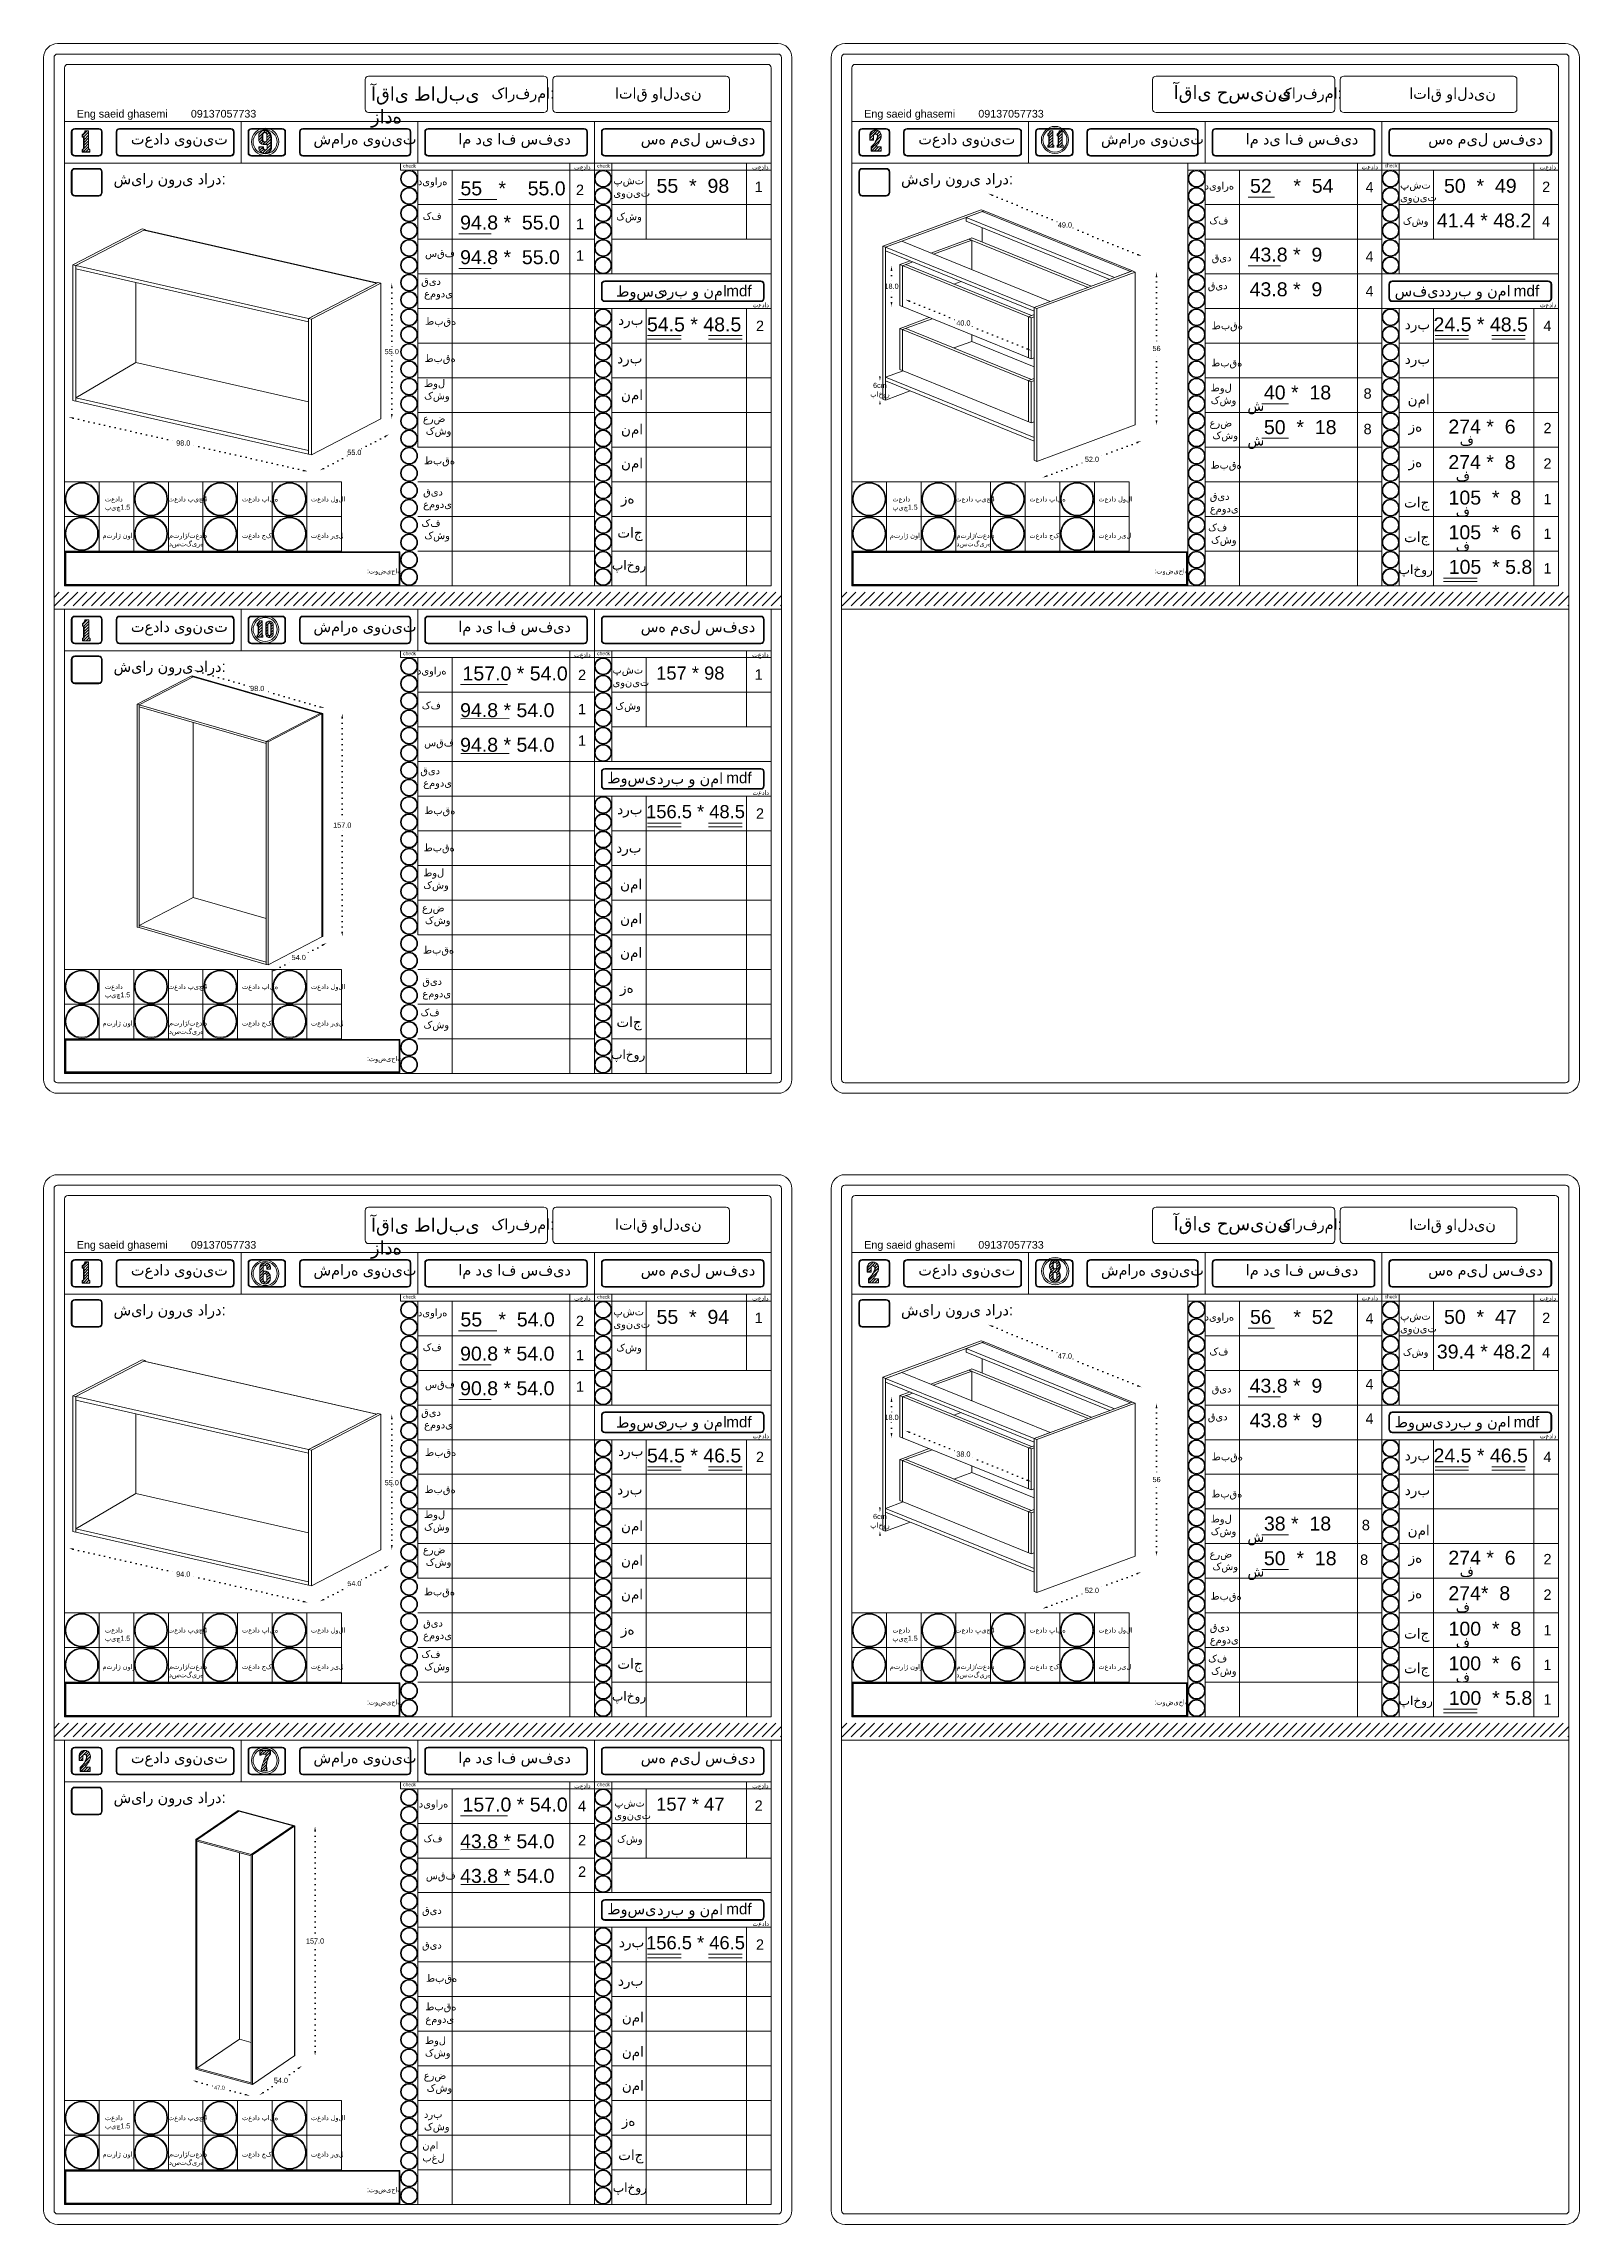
# Model space of a CAD drawing. Header units: centimetres. Extents: x 31 to 5445, y 74 to 2139.
# Drawn here: x 4074 to 4961, y 880 to 2139 of the extents above; entities that cross this region are included whole.
import ezdxf

# ---------------------------------------------------------------- set-up
doc = ezdxf.new("R2010")
doc.units = ezdxf.units.CM
doc.header["$MEASUREMENT"] = 0
doc.linetypes.add('ACAD_ISO07W100', pattern=[3, 0, -3])
doc.styles.get("Standard").update_dxf_attribs({"font": 'arial.ttf'})
doc.dimstyles.get("Standard").update_dxf_attribs({"dimtxt": 3, "dimasz": 2.5, "dimexe": 0.18, "dimexo": 0.0625, "dimgap": 0.09, "dimtad": 0, "dimtih": 1, "dimtoh": 1, "dimdec": 1, "dimzin": 0, "dimdsep": 46, "dimtxsty": 'Standard', "dimcen": 0.09, "dimse1": 1, "dimse2": 1, "dimadec": 0, "dimazin": 0, "dimtfac": 1, "dimtdec": 1, "dimtofl": 0, "dimtmove": 0, "dimatfit": 3, "dimfxl": 1, "dimtolj": 1, "dimtzin": 0, "dimarcsym": 0})
pattern_1 = [(45, (3615.7739, 2346.6732), (-0.8148213, 0.8148213), [])]
pattern_2 = [(45, (4088.72, 2629.5665), (-0.8148213, 0.8148213), [])]

msp = doc.modelspace()

# ---------------------------------------------------------------- texts
at = {"lineweight": 20, "attachment_point": 1}
for s, width, gutter_width, heights, insert, char_height in [('{\\fArial|b0|i0|c178|p34;آقای طالبی زاده}', 67.5041, 355.35, [16.53], (4263.5, 2113.92), 7.8391), ('{\\fArial|b0|i0|c178|p34;آقای حسینی}', 67.5041, 355.35, [16.53], (4726.88, 2114.8), 7.8391), ('{\\fArial|b0|i0|c178|p34;کارفرما:}', 0.2338, 164.79, [0], (4333.05, 2113.54), 6.3113), ('{\\fArial|b0|i0|c178|p34;اتاق والدین}', 65.3788, 164.79, [0], (4404.32, 2113.54), 6.3113), ('{\\fArial|b0|i0|c178|p34;کارفرما:}', 0.2338, 164.79, [0], (4787.65, 2113.54), 6.3113), ('{\\fArial|b0|i0|c178|p34;اتاق والدین}', 65.3788, 164.79, [0], (4862.85, 2113.41), 6.3113), ('{\\fArial|b0|i0|c178|p34;Eng saeid ghasemi}', 79.2452, 164.79, [0], (4093.67, 2100.73), 4.4179), ('{\\fArial|b0|i0|c178|p34;09137057733 }', 65.4498, 164.79, [0], (4159.51, 2100.73), 4.4179), ('{\\fArial|b0|i0|c178|p34;Eng saeid ghasemi}', 79.2452, 164.79, [0], (4548.27, 2100.73), 4.4179), ('{\\fArial|b0|i0|c178|p34;09137057733 }', 65.4498, 164.79, [0], (4614.11, 2100.73), 4.4179), ('{\\fArial|b0|i0|c178|p34;تعداد یونیت}', 65.4498, 164.79, [0], (4124.88, 2087.15), 6.3113), ('{\\fArial|b0|i0|c178|p34;شماره یونیت}', 65.4498, 164.79, [0], (4230.3, 2087.15), 6.3113), ('{\\fArial|b0|i0|c178|p34;ام دی اف سفید}', 65.4498, 164.79, [0], (4313.92, 2087.15), 6.3113), ('{\\fArial|b0|i0|c178|p34;سه میل سفید}', 65.4498, 164.79, [0], (4419.24, 2087.15), 6.3113), ('{\\fArial|b0|i0|c178|p34;تعداد یونیت}', 65.4498, 164.79, [0], (4579.48, 2087.15), 6.3113), ('{\\fArial|b0|i0|c178|p34;شماره یونیت}', 65.4498, 164.79, [0], (4684.9, 2087.15), 6.3113), ('{\\fArial|b0|i0|c178|p34;ام دی اف سفید}', 65.4498, 164.79, [0], (4768.52, 2087.15), 6.3113), ('{\\fArial|b0|i0|c178|p34;سه میل سفید}', 65.4498, 164.79, [0], (4873.84, 2087.15), 6.3113), ('{\\fArial|b0|i0|c178|p34;check}', 65.4498, 164.79, [0], (4282.08, 2069.45), 2.0101), ('{\\fArial|b0|i0|c178|p34;تعداد }', 65.4498, 164.79, [0], (4380.75, 2069.04), 2.6665), ('{\\fArial|b0|i0|c178|p34;check}', 65.4498, 164.79, [0], (4394.08, 2069.45), 2.0101), ('{\\fArial|b0|i0|c178|p34;تعداد }', 65.4498, 164.79, [0], (4483.51, 2069.04), 2.6665), ('{\\fArial|b0|i0|c178|p34;تعداد }', 21.7486, 164.79, [0], (4835.35, 2069.16), 2.6665), ('{\\fArial|b0|i0|c178|p34;check}', 8.423, 164.79, [0], (4848.68, 2069.57), 2.0101), ('{\\fArial|b0|i0|c178|p34;تعداد }', 65.4498, 164.79, [0], (4938.11, 2069.04), 2.6665), ('{\\fArial|b0|i0|c178|p34;شیار نوری دارد:}', 65.4498, 164.79, [0], (4114.88, 2064.11), 6.3113), ('{\\fArial|b0|i0|c178|p34;شیار نوری دارد:}', 65.4498, 164.79, [0], (4114.88, 2064.11), 6.3113), ('{\\fArial|b0|i0|c178|p34;دیواره }', 17.3175, 247.18, [0], (4290.6, 2061.67), 4.3074), ('55   *    55.0', 65.2593, 462.54, [8.23], (4315.14, 2059.46), 8.0603), ('2{\\fArial|b0|i0|c178|p34; }', 8.5903, 164.79, [0], (4381.82, 2057.59), 6), ('{\\fArial|b0|i0|c178|p34;پشت \\Pیونیت}', 19.3052, 247.18, [0], (4403.46, 2062.12), 4.3074), ('55  *  98', 51.9382, 462.54, [8.23], (4428.34, 2060.93), 8.06), ('1{\\fArial|b0|i0|c178|p34; }', 8.5903, 164.79, [0], (4484.98, 2059.33), 6), ('{\\fArial|b0|i0|c178|p34;شیار نوری دارد:}', 65.4498, 164.79, [0], (4569.48, 2064.11), 6.3113), ('{\\fArial|b0|i0|c178|p34;شیار نوری دارد:}', 65.4498, 164.79, [0], (4569.48, 2064.11), 6.3113), ('{\\fArial|b0|i0|c178|p34;دیواره }', 17.3175, 247.18, [0], (4744.75, 2059.12), 4.3074), ('52    *  54', 65.2593, 462.54, [8.23], (4770.94, 2060.93), 8.0603), ('4{\\fArial|b0|i0|c178|p34; }', 8.5903, 164.79, [0], (4837.63, 2059.06), 6), ('{\\fArial|b0|i0|c178|p34;پشت \\Pیونیت}', 19.3052, 247.18, [0], (4857.6, 2059.57), 4.3074), ('50  *  49', 51.9382, 462.54, [8.23], (4882.94, 2060.93), 8.06), ('2{\\fArial|b0|i0|c178|p34; }', 8.5903, 164.79, [0], (4939.58, 2059.33), 6), ('{\\fArial|b0|i0|c178|p34;کف }', 15.3367, 247.18, [0], (4293.34, 2041.66), 4.3074), ('94.{\\fArial|b0|i0|c178|p34;8} *  55.0', 65.2593, 462.54, [0], (4314.94, 2039.74), 8.0603), ('{\\fArial|b0|i0|c178|p34;کشو }', 17.7019, 247.18, [0], (4405.06, 2041.4), 4.3074), ('41.{\\fArial|b0|i0|c178|p34;4} * 48.2', 81.1131, 462.54, [8.23], (4878.83, 2040.93), 8.0603), ('1{\\fArial|b0|i0|c178|p34; }', 8.5903, 164.79, [0], (4381.82, 2037.87), 6), ('{\\fArial|b0|i0|c178|p34;کف }', 15.3367, 247.18, [0], (4747.49, 2039.12), 4.3074), ('{\\fArial|b0|i0|c178|p34;کشو }', 17.7019, 247.18, [0], (4859.21, 2038.85), 4.3074), ('4', 8.5903, 164.79, [0], (4939.58, 2039.33), 6), ('{\\fArial|b0|i0|c178|p34;سقف}', 20.995, 247.18, [0], (4294.69, 2020.19), 4.3074), ('94.{\\fArial|b0|i0|c178|p34;8} *  55.0', 65.2593, 462.54, [0], (4314.94, 2019.74), 8.0603), ('1{\\fArial|b0|i0|c178|p34; }', 8.5903, 164.79, [0], (4381.82, 2019.67), 6), ('{\\fArial|b0|i0|c178|p34;قید}', 20.995, 247.18, [0], (4748.84, 2017.65), 4.3074), ('43.{\\fArial|b0|i0|c178|p34;8} *  9', 65.2593, 462.54, [0], (4770.74, 2021.2), 8.0603), ('4{\\fArial|b0|i0|c178|p34; }', 8.5903, 164.79, [0], (4837.63, 2019.06), 6), ('{\\fArial|b0|i0|c178|p34;قید  \\P عمودی }', 21.1589, 247.18, [0], (4292.47, 2004.07), 4.3074), ('{\\fArial|b0|i0|c178|p34;طوسی}', 27.2115, 164.79, [0], (4405, 1999.24), 6.3113), ('{\\fArial|b0|i0|c178|p34;درب و نما}', 36.021, 164.79, [0], (4430.91, 1999.45), 6.3113), ('mdf', 37.9785, 164.79, [0], (4468.59, 1999.45), 6.311), ('{\\fArial|b0|i0|c178|p34;تعداد }', 65.4498, 164.79, [0], (4483.73, 1989.48), 2.6665), ('{\\fArial|b0|i0|c178|p34;قید  \\P }', 21.1589, 247.18, [0], (4746.61, 2001.52), 4.3074), ('43.{\\fArial|b0|i0|c178|p34;8} *  9', 65.2593, 462.54, [0], (4770.74, 2001.2), 8.0603), ('4{\\fArial|b0|i0|c178|p34; }', 8.5903, 164.79, [0], (4837.63, 1999.06), 6), ('{\\fArial|b0|i0|c178|p34;سفید}', 27.2115, 164.79, [0], (4854.48, 1999.45), 6.3113), ('{\\fArial|b0|i0|c178|p34;درب و نما}', 37.9785, 164.79, [0], (4883.34, 1999.45), 6.3113), ('mdf', 37.9785, 164.79, [0], (4923.18, 1999.45), 6.311), ('{\\fArial|b0|i0|c178|p34;تعداد }', 65.4498, 164.79, [0], (4938.33, 1989.48), 2.6665), ('{\\fArial|b0|i0|c178|p34;طبقه}', 16.0176, 247.18, [0], (4294.75, 1981), 4.3074), ('{\\fArial|b0|i0|c178|p34;درب}', 20.6748, 340.12, [0], (4406.15, 1982.58), 5.927), ('54.5 * 48.5', 65.2593, 462.54, [8.23], (4422.81, 1980.93), 8.0603), ('2{\\fArial|b0|i0|c178|p34; }', 8.5903, 164.79, [0], (4485.75, 1979.06), 6), ('{\\fArial|b0|i0|c178|p34;طبقه}', 16.0176, 247.18, [0], (4748.89, 1978.45), 4.3074), ('{\\fArial|b0|i0|c178|p34;درب}', 20.6748, 340.12, [0], (4860.3, 1980.03), 5.927), ('24.5 * 48.5', 65.2593, 462.54, [8.23], (4876.91, 1980.93), 8.0603), ('4', 8.5903, 164.79, [0], (4940.35, 1979.06), 6), ('{\\fArial|b0|i0|c178|p34;طبقه}', 14.1457, 164.79, [0], (4294.38, 1959.54), 4.3074), ('{\\fArial|b0|i0|c178|p34;درب}', 13.4202, 164.79, [0], (4405.57, 1960.37), 5.927), ('{\\fArial|b0|i0|c178|p34;طبقه}', 14.1457, 164.79, [0], (4748.53, 1956.99), 4.3074), ('{\\fArial|b0|i0|c178|p34;درب}', 20.6748, 340.12, [0], (4860.3, 1960.03), 5.927), ('{\\fArial|b0|i0|c178|p34;طول \\Pکشو}', 17.6756, 164.79, [0], (4294.15, 1945.1), 4.3074), ('{\\fArial|b0|i0|c178|p34;نما}', 11.1787, 164.79, [0], (4407.81, 1939.2), 5.927), ('{\\fArial|b0|i0|c178|p34;طول \\Pکشو}', 17.6756, 164.79, [0], (4748.29, 1942.55), 4.3074), ('40 *{\\fArial|b0|i0|c178|p34; } 18', 65.2593, 462.54, [0], (4778.98, 1941.63), 8.0603), ('8{\\fArial|b0|i0|c178|p34; }', 8.5903, 164.79, [0], (4836.5, 1940), 6), ('{\\fArial|b0|i0|c178|p34;ش}', 15.3157, 346.26, [0], (4769.49, 1933.03), 6.0339), ('{\\fArial|b0|i0|c178|p34;نما}', 11.1787, 164.79, [0], (4861.95, 1936.65), 5.927), ('{\\fArial|b0|i0|c178|p34;عرض \\P کشو}', 18.5758, 164.79, [0], (4293.46, 1924.8), 4.3074), ('{\\fArial|b0|i0|c178|p34;نما}', 11.1787, 164.79, [0], (4407.81, 1919.31), 5.927), ('{\\fArial|b0|i0|c178|p34;عرض \\P کشو}', 18.5758, 164.79, [0], (4747.61, 1922.25), 4.3074), ('50  *  18', 65.2593, 462.54, [0], (4778.98, 1921.63), 8.06), ('8', 8.5903, 164.79, [0], (4836.5, 1919.5), 6), ('{\\fArial|b0|i0|c178|p34;زه}', 13.4202, 164.79, [0], (4862.5, 1921), 5.927), ('274 *  6', 57.9712, 462.54, [8.23], (4885.46, 1921.93), 8.06), ('2{\\fArial|b0|i0|c178|p34; }', 8.5903, 164.79, [0], (4940.35, 1920.06), 6), ('{\\fArial|b0|i0|c178|p34;ش}', 15.3157, 346.26, [0], (4769.49, 1913.03), 6.0339), ('274 *  8', 57.9712, 462.54, [8.23], (4885.46, 1901.43), 8.06), ('{\\fArial|b0|i0|c178|p34;ف}', 15.3157, 346.26, [0], (4892, 1913.07), 6.0339), ('{\\fArial|b0|i0|c178|p34;طبقه}', 14.2061, 164.79, [0], (4294.01, 1900.49), 4.3074), ('{\\fArial|b0|i0|c178|p34;نما}', 11.1787, 164.79, [0], (4407.81, 1899.77), 5.927), ('{\\fArial|b0|i0|c178|p34;طبقه}', 14.2061, 164.79, [0], (4748.15, 1897.94), 4.3074), ('{\\fArial|b0|i0|c178|p34;زه}', 13.4202, 164.79, [0], (4862.5, 1900.5), 5.927), ('{\\fArial|b0|i0|c178|p34;ف}', 15.3157, 346.26, [0], (4889.72, 1892.57), 6.0339), ('2{\\fArial|b0|i0|c178|p34; }', 8.5903, 164.79, [0], (4940.35, 1899.56), 6), ('تعداد \\Pپیچ1.5', 65.4498, 164.79, [0], (4109.91, 1877.57), 2.872), ('تعداد پیچ4', 65.4498, 164.79, [0], (4146.31, 1877.57), 2.872), ('تعداد پایه', 65.4498, 164.79, [0], (4189.03, 1877.57), 2.872), ('تعداد لولا', 65.4498, 164.79, [0], (4228.84, 1877.57), 2.872), ('{\\fArial|b0|i0|c178|p34;قید \\Pعمودی}', 14.0099, 164.79, [0], (4293.61, 1882.47), 4.3074), ('{\\fArial|b0|i0|c178|p34;زه}', 11.2031, 164.79, [0], (4407.79, 1879.5), 5.927), ('تعداد \\Pپیچ1.5', 65.4498, 164.79, [0], (4564.51, 1877.57), 2.872), ('تعداد پیچ4', 65.4498, 164.79, [0], (4600.91, 1877.57), 2.872), ('تعداد پایه', 65.4498, 164.79, [0], (4643.63, 1877.57), 2.872), ('تعداد لولا', 65.4498, 164.79, [0], (4683.44, 1877.57), 2.872), ('{\\fArial|b0|i0|c178|p34;قید \\Pعمودی}', 14.0099, 164.79, [0], (4747.76, 1879.92), 4.3074), ('{\\fArial|b0|i0|c178|p34;تاج}', 13.2883, 164.79, [0], (4859.84, 1877.14), 5.927), ('105  *  8', 65.2593, 462.54, [8.23], (4885.58, 1880.93), 8.06), ('1{\\fArial|b0|i0|c178|p34; }', 8.5903, 164.79, [0], (4940.35, 1879.06), 6), ('{\\fArial|b0|i0|c178|p34;کف }\\P{\\fArial|b0|i0|c178|p34; کشو}', 17.5398, 164.79, [0], (4292.64, 1864.46), 4.3074), ('{\\fArial|b0|i0|c178|p34;ف}', 15.3157, 346.26, [0], (4889.72, 1872.07), 6.0339), ('متراژ نوار', 65.4498, 164.79, [0], (4108.44, 1856.49), 2.872), ('متراژ/تعداد\\Pدستگیره', 65.4498, 164.79, [0], (4146.88, 1856.49), 2.8716), ('تعداد جک', 65.4498, 164.79, [0], (4189.03, 1856.49), 2.872), ('تعداد ریل', 65.4498, 164.79, [0], (4228.84, 1856.49), 2.872), ('{\\fArial|b0|i0|c178|p34;تاج}', 13.2883, 164.79, [0], (4405.7, 1859.69), 5.927), ('متراژ نوار', 65.4498, 164.79, [0], (4563.04, 1856.49), 2.872), ('متراژ/تعداد\\Pدستگیره', 65.4498, 164.79, [0], (4601.48, 1856.49), 2.8716), ('تعداد جک', 65.4498, 164.79, [0], (4643.63, 1856.49), 2.872), ('تعداد ریل', 65.4498, 164.79, [0], (4683.44, 1856.49), 2.872), ('{\\fArial|b0|i0|c178|p34;کف }\\P{\\fArial|b0|i0|c178|p34; کشو}', 17.5398, 164.79, [0], (4746.79, 1861.91), 4.3074), ('{\\fArial|b0|i0|c178|p34;تاج}', 13.2883, 164.79, [0], (4859.84, 1857.14), 5.927), ('105  *  6', 65.2593, 462.54, [8.23], (4885.58, 1860.93), 8.06), ('{\\fArial|b0|i0|c178|p34;ف}', 15.3157, 346.26, [0], (4889.72, 1852.07), 6.0339), ('1{\\fArial|b0|i0|c178|p34; }', 8.5903, 164.79, [0], (4940.35, 1859.06), 6), ('{\\fArial|b0|i0|c178|p34;پاخور}', 12.8103, 147.32, [0], (4402.6, 1840.64), 5.2987), ('{\\fArial|b0|i0|c178|p34;پاخور}', 12.8103, 147.32, [0], (4856.75, 1838.09), 5.2987), ('105  * 5.8', 65.2593, 462.54, [8.23], (4885.69, 1840.93), 8.06), ('1{\\fArial|b0|i0|c178|p34; }', 8.5903, 164.79, [0], (4940.35, 1839.06), 6), (':توضیحات', 65.4498, 164.79, [0], (4261.14, 1835.96), 2.872), (':توضیحات', 65.4498, 164.79, [0], (4715.74, 1835.96), 2.872), ('{\\fArial|b0|i0|c178|p34;تعداد یونیت}', 65.4498, 164.79, [0], (4124.88, 1805.63), 6.3113), ('{\\fArial|b0|i0|c178|p34;شماره یونیت}', 65.4498, 164.79, [0], (4230.3, 1805.63), 6.3113), ('{\\fArial|b0|i0|c178|p34;ام دی اف سفید}', 65.4498, 164.79, [0], (4313.92, 1805.63), 6.3113), ('{\\fArial|b0|i0|c178|p34;سه میل سفید}', 65.4498, 164.79, [0], (4419.24, 1805.63), 6.3113), ('{\\fArial|b0|i0|c178|p34;check}', 65.4498, 164.79, [0], (4282.08, 1787.94), 2.0101), ('{\\fArial|b0|i0|c178|p34;check}', 65.4498, 164.79, [0], (4394.08, 1787.94), 2.0101), ('{\\fArial|b0|i0|c178|p34;شیار نوری دارد:}', 65.4498, 164.79, [0], (4114.88, 1782.59), 6.3113), ('{\\fArial|b0|i0|c178|p34;شیار نوری دارد:}', 65.4498, 164.79, [0], (4114.88, 1782.59), 6.3113), ('{\\fArial|b0|i0|c178|p34;دیواره }', 17.3175, 247.18, [0], (4290.09, 1779.17), 4.3074), ('157.0 * 54.0', 65.2593, 462.54, [8.23], (4316.34, 1779.41), 8.0603), ('{\\fArial|b0|i0|c178|p34;تعداد }', 65.4498, 164.79, [0], (4380.75, 1787.53), 2.6665), ('2{\\fArial|b0|i0|c178|p34; }', 8.5903, 164.79, [0], (4383.03, 1777.54), 6), ('{\\fArial|b0|i0|c178|p34;پشت \\Pیونیت}', 19.3052, 247.18, [0], (4402.95, 1779.62), 4.3074), ('157 * 98', 57.9712, 434.7, [7.74], (4428.13, 1779.41), 7.575), ('{\\fArial|b0|i0|c178|p34;تعداد }', 65.4498, 164.79, [0], (4483.51, 1787.53), 2.6665), ('1{\\fArial|b0|i0|c178|p34; }', 8.5903, 164.79, [0], (4484.98, 1777.81), 6), ('{\\fArial|b0|i0|c178|p34;کف }', 15.3367, 247.18, [0], (4292.83, 1759.16), 4.3074), ('94.{\\fArial|b0|i0|c178|p34;8} * 54.0', 65.2593, 462.54, [0], (4314.94, 1758.22), 8.0603), ('1{\\fArial|b0|i0|c178|p34; }', 8.5903, 164.79, [0], (4383.03, 1757.81), 6), ('{\\fArial|b0|i0|c178|p34;کشو }', 17.7019, 247.18, [0], (4404.56, 1758.89), 4.3074), ('94.{\\fArial|b0|i0|c178|p34;8} * 54.0', 65.2593, 462.54, [0], (4314.94, 1738.22), 8.0603), ('1{\\fArial|b0|i0|c178|p34; }', 8.5903, 164.79, [0], (4383.03, 1739.62), 6), ('{\\fArial|b0|i0|c178|p34;سقف}', 20.995, 247.18, [0], (4294.19, 1737.69), 4.3074), ('{\\fArial|b0|i0|c178|p34;قید  \\P عمودی }', 21.1589, 247.18, [0], (4291.96, 1721.57), 4.3074), ('{\\fArial|b0|i0|c178|p34;طوسی}', 27.2115, 164.79, [0], (4399.88, 1718.34), 6.3113), ('{\\fArial|b0|i0|c178|p34;درب و نما}', 65.4498, 164.79, [0], (4428.75, 1717.94), 6.3113), ('mdf', 37.9785, 164.79, [0], (4468.59, 1718.34), 6.311), ('{\\fArial|b0|i0|c178|p34;تعداد }', 65.4498, 164.79, [0], (4483.73, 1707.96), 2.6665), ('{\\fArial|b0|i0|c178|p34;طبقه}', 16.0176, 247.18, [0], (4294.24, 1698.49), 4.3074), ('{\\fArial|b0|i0|c178|p34;درب}', 20.6748, 340.12, [0], (4405.65, 1700.08), 5.927), ('156.5 * 48.5', 65.2593, 462.54, [8.23], (4422.31, 1699.41), 7.5752), ('2', 8.5903, 164.79, [0], (4485.75, 1697.54), 6), ('{\\fArial|b0|i0|c178|p34;طبقه}', 14.1457, 164.79, [0], (4293.88, 1677.04), 4.3074), ('{\\fArial|b0|i0|c178|p34;درب}', 13.4202, 164.79, [0], (4405.06, 1677.87), 5.927), ('{\\fArial|b0|i0|c178|p34;طول \\Pکشو}', 17.6756, 164.79, [0], (4293.64, 1662.6), 4.3074), ('{\\fArial|b0|i0|c178|p34;نما}', 11.1787, 164.79, [0], (4407.3, 1656.7), 5.927), ('{\\fArial|b0|i0|c178|p34;عرض \\P کشو}', 18.5758, 164.79, [0], (4292.96, 1642.29), 4.3074), ('{\\fArial|b0|i0|c178|p34;نما}', 11.1787, 164.79, [0], (4407.3, 1636.8), 5.927), ('{\\fArial|b0|i0|c178|p34;طبقه}', 14.2061, 164.79, [0], (4293.5, 1617.99), 4.3074), ('{\\fArial|b0|i0|c178|p34;نما}', 11.1787, 164.79, [0], (4407.3, 1617.27), 5.927), ('{\\fArial|b0|i0|c178|p34;قید \\Pعمودی}', 14.0099, 164.79, [0], (4293.11, 1599.97), 4.3074), ('تعداد \\Pپیچ1.5', 65.4498, 164.79, [0], (4109.91, 1596.06), 2.872), ('تعداد پیچ4', 65.4498, 164.79, [0], (4146.31, 1596.06), 2.872), ('تعداد پایه', 65.4498, 164.79, [0], (4189.03, 1596.06), 2.872), ('تعداد لولا', 65.4498, 164.79, [0], (4228.84, 1596.06), 2.872), ('{\\fArial|b0|i0|c178|p34;زه}', 11.2031, 164.79, [0], (4407.28, 1597), 5.927), ('متراژ نوار', 65.4498, 164.79, [0], (4108.44, 1574.97), 2.872), ('متراژ/تعداد\\Pدستگیره', 65.4498, 164.79, [0], (4146.88, 1574.97), 2.8716), ('تعداد جک', 65.4498, 164.79, [0], (4189.03, 1574.97), 2.872), ('تعداد ریل', 65.4498, 164.79, [0], (4228.84, 1574.97), 2.872), ('{\\fArial|b0|i0|c178|p34;کف }\\P{\\fArial|b0|i0|c178|p34; کشو}', 17.5398, 164.79, [0], (4292.14, 1581.96), 4.3074), ('{\\fArial|b0|i0|c178|p34;تاج}', 13.2883, 164.79, [0], (4405.19, 1577.19), 5.927), (':توضیحات', 65.4498, 164.79, [0], (4261.14, 1554.44), 2.872), ('{\\fArial|b0|i0|c178|p34;پاخور}', 12.8103, 147.32, [0], (4402.1, 1558.13), 5.2987), ('{\\fArial|b0|i0|c178|p34;آقای طالبی زاده}', 67.5041, 355.35, [16.53], (4263.5, 1460.92), 7.8391), ('{\\fArial|b0|i0|c178|p34;کارفرما:}', 0.2338, 164.79, [0], (4333.05, 1460.54), 6.3113), ('{\\fArial|b0|i0|c178|p34;اتاق والدین}', 65.3788, 164.79, [0], (4404.32, 1460.54), 6.3113), ('{\\fArial|b0|i0|c178|p34;آقای حسینی}', 67.5041, 355.35, [16.53], (4726.88, 1461.8), 7.8391), ('{\\fArial|b0|i0|c178|p34;کارفرما:}', 0.2338, 164.79, [0], (4787.65, 1460.54), 6.3113), ('{\\fArial|b0|i0|c178|p34;اتاق والدین}', 65.3788, 164.79, [0], (4862.85, 1460.41), 6.3113), ('{\\fArial|b0|i0|c178|p34;Eng saeid ghasemi}', 79.2452, 164.79, [0], (4093.67, 1447.73), 4.4179), ('{\\fArial|b0|i0|c178|p34;Eng saeid ghasemi}', 79.2452, 164.79, [0], (4548.27, 1447.73), 4.4179), ('{\\fArial|b0|i0|c178|p34;09137057733 }', 65.4498, 164.79, [0], (4159.51, 1447.73), 4.4179), ('{\\fArial|b0|i0|c178|p34;09137057733 }', 65.4498, 164.79, [0], (4614.11, 1447.73), 4.4179), ('{\\fArial|b0|i0|c178|p34;تعداد یونیت}', 65.4498, 164.79, [0], (4124.88, 1434.15), 6.3113), ('{\\fArial|b0|i0|c178|p34;شماره یونیت}', 65.4498, 164.79, [0], (4230.3, 1434.15), 6.3113), ('{\\fArial|b0|i0|c178|p34;ام دی اف سفید}', 65.4498, 164.79, [0], (4313.92, 1434.15), 6.3113), ('{\\fArial|b0|i0|c178|p34;سه میل سفید}', 65.4498, 164.79, [0], (4419.24, 1434.15), 6.3113), ('{\\fArial|b0|i0|c178|p34;تعداد یونیت}', 65.4498, 164.79, [0], (4579.48, 1434.15), 6.3113), ('{\\fArial|b0|i0|c178|p34;شماره یونیت}', 65.4498, 164.79, [0], (4684.9, 1434.15), 6.3113), ('{\\fArial|b0|i0|c178|p34;ام دی اف سفید}', 65.4498, 164.79, [0], (4768.52, 1434.15), 6.3113), ('{\\fArial|b0|i0|c178|p34;سه میل سفید}', 65.4498, 164.79, [0], (4873.84, 1434.15), 6.3113), ('{\\fArial|b0|i0|c178|p34;شیار نوری دارد:}', 65.4498, 164.79, [0], (4114.88, 1411.11), 6.3113), ('{\\fArial|b0|i0|c178|p34;شیار نوری دارد:}', 65.4498, 164.79, [0], (4114.88, 1411.11), 6.3113), ('{\\fArial|b0|i0|c178|p34;check}', 65.4498, 164.79, [0], (4282.08, 1416.45), 2.0101), ('{\\fArial|b0|i0|c178|p34;تعداد }', 65.4498, 164.79, [0], (4380.75, 1416.04), 2.6665), ('{\\fArial|b0|i0|c178|p34;check}', 65.4498, 164.79, [0], (4394.08, 1416.45), 2.0101), ('{\\fArial|b0|i0|c178|p34;تعداد }', 65.4498, 164.79, [0], (4483.51, 1416.04), 2.6665), ('{\\fArial|b0|i0|c178|p34;شیار نوری دارد:}', 65.4498, 164.79, [0], (4569.48, 1411.11), 6.3113), ('{\\fArial|b0|i0|c178|p34;شیار نوری دارد:}', 65.4498, 164.79, [0], (4569.48, 1411.11), 6.3113), ('{\\fArial|b0|i0|c178|p34;تعداد }', 21.7486, 164.79, [0], (4835.35, 1416.16), 2.6665), ('{\\fArial|b0|i0|c178|p34;check}', 8.423, 164.79, [0], (4848.68, 1416.57), 2.0101), ('{\\fArial|b0|i0|c178|p34;تعداد }', 65.4498, 164.79, [0], (4938.11, 1416.04), 2.6665), ('{\\fArial|b0|i0|c178|p34;دیواره }', 17.3175, 247.18, [0], (4290.6, 1408.67), 4.3074), ('55   *  5{\\fArial|b0|i0|c178|p34;4}.0', 65.2593, 462.54, [8.23], (4315.14, 1406.46), 8.0603), ('2{\\fArial|b0|i0|c178|p34; }', 8.5903, 164.79, [0], (4381.82, 1404.59), 6), ('{\\fArial|b0|i0|c178|p34;پشت \\Pیونیت}', 19.3052, 247.18, [0], (4403.46, 1409.12), 4.3074), ('55  *  {\\fArial|b0|i0|c178|p34;94}', 51.9382, 462.54, [8.23], (4428.34, 1407.93), 8.0603), ('1{\\fArial|b0|i0|c178|p34; }', 8.5903, 164.79, [0], (4484.98, 1406.33), 6), ('{\\fArial|b0|i0|c178|p34;دیواره }', 17.3175, 247.18, [0], (4744.75, 1406.12), 4.3074), ('56    *  52', 65.2593, 462.54, [8.23], (4770.94, 1407.93), 8.0603), ('4{\\fArial|b0|i0|c178|p34; }', 8.5903, 164.79, [0], (4837.63, 1406.06), 6), ('{\\fArial|b0|i0|c178|p34;پشت \\Pیونیت}', 19.3052, 247.18, [0], (4857.6, 1406.57), 4.3074), ('50  *  47', 51.9382, 462.54, [8.23], (4882.94, 1407.93), 8.06), ('2{\\fArial|b0|i0|c178|p34; }', 8.5903, 164.79, [0], (4939.58, 1406.33), 6), ('{\\fArial|b0|i0|c178|p34;کف }', 15.3367, 247.18, [0], (4293.34, 1388.66), 4.3074), ('{\\fArial|b0|i0|c178|p34;90}.{\\fArial|b0|i0|c178|p34;8} * 5{\\fArial|b0|i0|c178|p34;4}.0', 65.2593, 462.54, [0], (4314.94, 1386.74), 8.0603), ('{\\fArial|b0|i0|c178|p34;کشو }', 17.7019, 247.18, [0], (4405.06, 1388.4), 4.3074), ('{\\fArial|b0|i0|c178|p34;کف }', 15.3367, 247.18, [0], (4747.49, 1386.12), 4.3074), ('{\\fArial|b0|i0|c178|p34;کشو }', 17.7019, 247.18, [0], (4859.21, 1385.85), 4.3074), ('39.{\\fArial|b0|i0|c178|p34;4} * 48.2', 81.1131, 462.54, [8.23], (4878.83, 1387.93), 8.0603), ('4', 8.5903, 164.79, [0], (4939.58, 1386.33), 6), ('1{\\fArial|b0|i0|c178|p34; }', 8.5903, 164.79, [0], (4381.82, 1384.87), 6), ('{\\fArial|b0|i0|c178|p34;سقف}', 20.995, 247.18, [0], (4294.69, 1367.19), 4.3074), ('{\\fArial|b0|i0|c178|p34;90}.{\\fArial|b0|i0|c178|p34;8} * 5{\\fArial|b0|i0|c178|p34;4}.0', 65.2593, 462.54, [0], (4314.94, 1366.74), 8.0603), ('1{\\fArial|b0|i0|c178|p34; }', 8.5903, 164.79, [0], (4381.82, 1366.67), 6), ('{\\fArial|b0|i0|c178|p34;قید}', 20.995, 247.18, [0], (4748.84, 1364.65), 4.3074), ('43.{\\fArial|b0|i0|c178|p34;8} *  9', 65.2593, 462.54, [0], (4770.74, 1368.2), 8.0603), ('4{\\fArial|b0|i0|c178|p34; }', 8.5903, 164.79, [0], (4837.63, 1368.14), 6), ('{\\fArial|b0|i0|c178|p34;قید  \\P عمودی }', 21.1589, 247.18, [0], (4292.47, 1351.07), 4.3074), ('{\\fArial|b0|i0|c178|p34;قید  \\P }', 21.1589, 247.18, [0], (4746.61, 1348.52), 4.3074), ('43.{\\fArial|b0|i0|c178|p34;8} *  9', 65.2593, 462.54, [0], (4770.74, 1348.2), 8.0603), ('4{\\fArial|b0|i0|c178|p34; }', 8.5903, 164.79, [0], (4837.63, 1348.14), 6), ('{\\fArial|b0|i0|c178|p34;طوسی}', 27.2115, 164.79, [0], (4405, 1346.24), 6.3113), ('{\\fArial|b0|i0|c178|p34;درب و نما}', 36.021, 164.79, [0], (4430.91, 1346.45), 6.3113), ('mdf', 37.9785, 164.79, [0], (4468.59, 1346.45), 6.311), ('{\\fArial|b0|i0|c178|p34;تعداد }', 65.4498, 164.79, [0], (4483.73, 1336.48), 2.6665), ('{\\fArial|b0|i0|c178|p34;طوسی}', 27.2115, 164.79, [0], (4854.48, 1346.45), 6.3113), ('{\\fArial|b0|i0|c178|p34;درب و نما}', 37.9785, 164.79, [0], (4883.34, 1346.45), 6.3113), ('mdf', 37.9785, 164.79, [0], (4923.18, 1346.45), 6.311), ('{\\fArial|b0|i0|c178|p34;تعداد }', 65.4498, 164.79, [0], (4938.33, 1336.48), 2.6665), ('{\\fArial|b0|i0|c178|p34;طبقه}', 16.0176, 247.18, [0], (4294.75, 1328), 4.3074), ('{\\fArial|b0|i0|c178|p34;درب}', 20.6748, 340.12, [0], (4406.15, 1329.58), 5.927), ('54.5 * {\\fArial|b0|i0|c178|p34;46}.5', 65.2593, 462.54, [8.23], (4422.81, 1327.93), 8.0603), ('2{\\fArial|b0|i0|c178|p34; }', 8.5903, 164.79, [0], (4485.75, 1326.06), 6), ('{\\fArial|b0|i0|c178|p34;طبقه}', 16.0176, 247.18, [0], (4748.89, 1325.45), 4.3074), ('{\\fArial|b0|i0|c178|p34;درب}', 20.6748, 340.12, [0], (4860.3, 1327.03), 5.927), ('24.5 * 46.5', 65.2593, 462.54, [8.23], (4876.91, 1327.93), 8.0603), ('4', 8.5903, 164.79, [0], (4940.35, 1326.06), 6), ('{\\fArial|b0|i0|c178|p34;طبقه}', 14.1457, 164.79, [0], (4294.38, 1306.54), 4.3074), ('{\\fArial|b0|i0|c178|p34;درب}', 13.4202, 164.79, [0], (4405.57, 1307.37), 5.927), ('{\\fArial|b0|i0|c178|p34;طبقه}', 14.1457, 164.79, [0], (4748.53, 1303.99), 4.3074), ('{\\fArial|b0|i0|c178|p34;درب}', 20.6748, 340.12, [0], (4860.3, 1307.03), 5.927), ('{\\fArial|b0|i0|c178|p34;طول \\Pکشو}', 17.6756, 164.79, [0], (4294.15, 1292.1), 4.3074), ('{\\fArial|b0|i0|c178|p34;نما}', 11.1787, 164.79, [0], (4407.81, 1286.2), 5.927), ('{\\fArial|b0|i0|c178|p34;طول \\Pکشو}', 17.6756, 164.79, [0], (4748.29, 1289.55), 4.3074), ('38 *{\\fArial|b0|i0|c178|p34; } 18', 65.2593, 462.54, [0], (4778.98, 1288.63), 8.0603), ('8{\\fArial|b0|i0|c178|p34; }', 8.5903, 164.79, [0], (4835.5, 1286.76), 6), ('{\\fArial|b0|i0|c178|p34;ش}', 15.3157, 346.26, [0], (4769.49, 1280.03), 6.0339), ('{\\fArial|b0|i0|c178|p34;نما}', 11.1787, 164.79, [0], (4861.95, 1283.65), 5.927), ('{\\fArial|b0|i0|c178|p34;عرض \\P کشو}', 18.5758, 164.79, [0], (4293.46, 1271.8), 4.3074), ('{\\fArial|b0|i0|c178|p34;نما}', 11.1787, 164.79, [0], (4407.81, 1266.31), 5.927), ('{\\fArial|b0|i0|c178|p34;عرض \\P کشو}', 18.5758, 164.79, [0], (4747.61, 1269.25), 4.3074), ('50  *  18', 65.2593, 462.54, [0], (4778.98, 1268.63), 8.06), ('8', 8.5903, 164.79, [0], (4834.5, 1266.76), 6), ('{\\fArial|b0|i0|c178|p34;زه}', 13.4202, 164.79, [0], (4862.5, 1268), 5.927), ('274 *  6', 57.9712, 462.54, [8.23], (4885.46, 1268.93), 8.06), ('{\\fArial|b0|i0|c178|p34;ف}', 15.3157, 346.26, [0], (4892, 1260.07), 6.0339), ('2{\\fArial|b0|i0|c178|p34; }', 8.5903, 164.79, [0], (4940.35, 1267.06), 6), ('{\\fArial|b0|i0|c178|p34;طبقه}', 14.2061, 164.79, [0], (4294.01, 1247.49), 4.3074), ('{\\fArial|b0|i0|c178|p34;نما}', 11.1787, 164.79, [0], (4407.81, 1246.77), 5.927), ('{\\fArial|b0|i0|c178|p34;ش}', 15.3157, 346.26, [0], (4769.49, 1260.03), 6.0339), ('274*  8', 57.9712, 462.54, [8.23], (4885.46, 1248.43), 8.06), ('2{\\fArial|b0|i0|c178|p34; }', 8.5903, 164.79, [0], (4940.35, 1246.56), 6), ('{\\fArial|b0|i0|c178|p34;طبقه}', 14.2061, 164.79, [0], (4748.15, 1244.94), 4.3074), ('{\\fArial|b0|i0|c178|p34;زه}', 13.4202, 164.79, [0], (4862.5, 1247.5), 5.927), ('{\\fArial|b0|i0|c178|p34;ف}', 15.3157, 346.26, [0], (4889.72, 1239.57), 6.0339), ('تعداد \\Pپیچ1.5', 65.4498, 164.79, [0], (4109.91, 1224.57), 2.872), ('تعداد پیچ4', 65.4498, 164.79, [0], (4146.31, 1224.57), 2.872), ('تعداد پایه', 65.4498, 164.79, [0], (4189.03, 1224.57), 2.872), ('تعداد لولا', 65.4498, 164.79, [0], (4228.84, 1224.57), 2.872), ('{\\fArial|b0|i0|c178|p34;قید \\Pعمودی}', 14.0099, 164.79, [0], (4293.61, 1229.47), 4.3074), ('{\\fArial|b0|i0|c178|p34;زه}', 11.2031, 164.79, [0], (4407.79, 1226.5), 5.927), ('تعداد \\Pپیچ1.5', 65.4498, 164.79, [0], (4564.51, 1224.57), 2.872), ('تعداد پیچ4', 65.4498, 164.79, [0], (4600.91, 1224.57), 2.872), ('تعداد پایه', 65.4498, 164.79, [0], (4643.63, 1224.57), 2.872), ('تعداد لولا', 65.4498, 164.79, [0], (4683.44, 1224.57), 2.872), ('{\\fArial|b0|i0|c178|p34;قید \\Pعمودی}', 14.0099, 164.79, [0], (4747.76, 1226.92), 4.3074), ('{\\fArial|b0|i0|c178|p34;تاج}', 13.2883, 164.79, [0], (4859.84, 1224.14), 5.927), ('100  *  8', 65.2593, 462.54, [8.23], (4885.58, 1227.93), 8.06), ('1{\\fArial|b0|i0|c178|p34; }', 8.5903, 164.79, [0], (4940.35, 1226.06), 6), ('{\\fArial|b0|i0|c178|p34;کف }\\P{\\fArial|b0|i0|c178|p34; کشو}', 17.5398, 164.79, [0], (4292.64, 1211.46), 4.3074), ('{\\fArial|b0|i0|c178|p34;کف }\\P{\\fArial|b0|i0|c178|p34; کشو}', 17.5398, 164.79, [0], (4746.79, 1208.91), 4.3074), ('{\\fArial|b0|i0|c178|p34;ف}', 15.3157, 346.26, [0], (4889.72, 1219.07), 6.0339), ('متراژ نوار', 65.4498, 164.79, [0], (4108.44, 1203.49), 2.872), ('متراژ/تعداد\\Pدستگیره', 65.4498, 164.79, [0], (4146.88, 1203.49), 2.8716), ('تعداد جک', 65.4498, 164.79, [0], (4189.03, 1203.49), 2.872), ('تعداد ریل', 65.4498, 164.79, [0], (4228.84, 1203.49), 2.872), ('{\\fArial|b0|i0|c178|p34;تاج}', 13.2883, 164.79, [0], (4405.7, 1206.69), 5.927), ('متراژ نوار', 65.4498, 164.79, [0], (4563.04, 1203.49), 2.872), ('متراژ/تعداد\\Pدستگیره', 65.4498, 164.79, [0], (4601.48, 1203.49), 2.8716), ('تعداد جک', 65.4498, 164.79, [0], (4643.63, 1203.49), 2.872), ('تعداد ریل', 65.4498, 164.79, [0], (4683.44, 1203.49), 2.872), ('{\\fArial|b0|i0|c178|p34;تاج}', 13.2883, 164.79, [0], (4859.84, 1204.14), 5.927), ('100  *  6', 65.2593, 462.54, [8.23], (4885.58, 1207.93), 8.06), ('{\\fArial|b0|i0|c178|p34;ف}', 15.3157, 346.26, [0], (4889.72, 1199.07), 6.0339), ('1{\\fArial|b0|i0|c178|p34; }', 8.5903, 164.79, [0], (4940.35, 1206.06), 6), ('{\\fArial|b0|i0|c178|p34;پاخور}', 12.8103, 147.32, [0], (4402.6, 1187.64), 5.2987), ('{\\fArial|b0|i0|c178|p34;پاخور}', 12.8103, 147.32, [0], (4856.75, 1185.09), 5.2987), ('100  * 5.8', 65.2593, 462.54, [8.23], (4885.69, 1187.93), 8.06), ('1{\\fArial|b0|i0|c178|p34; }', 8.5903, 164.79, [0], (4940.35, 1186.06), 6), (':توضیحات', 65.4498, 164.79, [0], (4261.14, 1182.96), 2.872), (':توضیحات', 65.4498, 164.79, [0], (4715.74, 1182.96), 2.872), ('{\\fArial|b0|i0|c178|p34;تعداد یونیت}', 65.4498, 164.79, [0], (4124.88, 1152.63), 6.3113), ('{\\fArial|b0|i0|c178|p34;شماره یونیت}', 65.4498, 164.79, [0], (4230.3, 1152.63), 6.3113), ('{\\fArial|b0|i0|c178|p34;ام دی اف سفید}', 65.4498, 164.79, [0], (4313.92, 1152.63), 6.3113), ('{\\fArial|b0|i0|c178|p34;سه میل سفید}', 65.4498, 164.79, [0], (4419.24, 1152.63), 6.3113), ('{\\fArial|b0|i0|c178|p34;check}', 65.4498, 164.79, [0], (4282.08, 1134.94), 2.0101), ('{\\fArial|b0|i0|c178|p34;تعداد }', 65.4498, 164.79, [0], (4380.75, 1134.53), 2.6665), ('{\\fArial|b0|i0|c178|p34;check}', 65.4498, 164.79, [0], (4394.08, 1134.94), 2.0101), ('{\\fArial|b0|i0|c178|p34;تعداد }', 65.4498, 164.79, [0], (4483.51, 1134.53), 2.6665), ('{\\fArial|b0|i0|c178|p34;شیار نوری دارد:}', 65.4498, 164.79, [0], (4114.88, 1129.59), 6.3113), ('{\\fArial|b0|i0|c178|p34;شیار نوری دارد:}', 65.4498, 164.79, [0], (4114.88, 1129.59), 6.3113), ('{\\fArial|b0|i0|c178|p34;دیواره }', 17.3175, 247.18, [0], (4291.1, 1125.05), 4.3074), ('15{\\fArial|b0|i0|c178|p34;7}.0 * 5{\\fArial|b0|i0|c178|p34;4}.0', 65.2593, 462.54, [8.23], (4316.34, 1126.41), 8.0603), ('{\\fArial|b0|i0|c178|p34;4 }', 8.5903, 164.79, [0], (4383.03, 1124.54), 6), ('{\\fArial|b0|i0|c178|p34;پشت \\Pیونیت}', 19.3052, 247.18, [0], (4403.96, 1125.5), 4.3074), ('15{\\fArial|b0|i0|c178|p34;7} * {\\fArial|b0|i0|c178|p34;47}', 57.9712, 434.7, [7.74], (4428.13, 1126.41), 7.5752), ('{\\fArial|b0|i0|c178|p34;2 }', 8.5903, 164.79, [0], (4484.98, 1124.81), 6), ('{\\fArial|b0|i0|c178|p34;کف }', 15.3367, 247.18, [0], (4293.84, 1105.04), 4.3074), ('{\\fArial|b0|i0|c178|p34;43}.{\\fArial|b0|i0|c178|p34;8} * {\\fArial|b0|i0|c178|p34;54}.0', 65.2593, 462.54, [0], (4314.94, 1105.22), 8.0603), ('{\\fArial|b0|i0|c178|p34;2 }', 8.5903, 164.79, [0], (4383.03, 1104.81), 6), ('{\\fArial|b0|i0|c178|p34;کشو }', 17.7019, 247.18, [0], (4405.56, 1104.78), 4.3074), ('{\\fArial|b0|i0|c178|p34;سقف}', 20.995, 247.18, [0], (4295.19, 1083.57), 4.3074), ('{\\fArial|b0|i0|c178|p34;43}.{\\fArial|b0|i0|c178|p34;8} * 5{\\fArial|b0|i0|c178|p34;4}.0', 65.2593, 462.54, [0], (4314.94, 1085.22), 8.0603), ('{\\fArial|b0|i0|c178|p34;2 }', 8.5903, 164.79, [0], (4383.03, 1086.62), 6), ('{\\fArial|b0|i0|c178|p34;قید  \\P }', 21.1589, 247.18, [0], (4292.97, 1063.56), 4.3074), ('{\\fArial|b0|i0|c178|p34;طوسی}', 27.2115, 164.79, [0], (4399.88, 1065.34), 6.3113), ('{\\fArial|b0|i0|c178|p34;درب و نما}', 65.4498, 164.79, [0], (4428.75, 1064.94), 6.3113), ('mdf', 37.9785, 164.79, [0], (4468.59, 1065.34), 6.311), ('15{\\fArial|b0|i0|c178|p34;6}.5 * {\\fArial|b0|i0|c178|p34;46}.5', 65.2593, 462.54, [8.23], (4422.31, 1046.41), 7.5752), ('{\\fArial|b0|i0|c178|p34;تعداد }', 65.4498, 164.79, [0], (4483.73, 1054.96), 2.6665), ('{\\fArial|b0|i0|c178|p34;قید  \\P }', 21.1589, 247.18, [0], (4292.97, 1043.56), 4.3074), ('{\\fArial|b0|i0|c178|p34;درب}', 20.6748, 340.12, [0], (4406.65, 1045.96), 5.927), ('{\\fArial|b0|i0|c178|p34;2}', 8.5903, 164.79, [0], (4485.75, 1044.54), 6), ('{\\fArial|b0|i0|c178|p34;طبقه}', 16.0176, 247.18, [0], (4295.25, 1024.37), 4.3074), ('{\\fArial|b0|i0|c178|p34;درب}', 13.4202, 164.79, [0], (4406.07, 1023.75), 5.927), ('{\\fArial|b0|i0|c178|p34;طبقه\\Pعمودی}', 14.1457, 164.79, [0], (4294.88, 1007.92), 4.3074), ('{\\fArial|b0|i0|c178|p34;نما}', 11.1787, 164.79, [0], (4408.31, 1002.58), 5.927), ('{\\fArial|b0|i0|c178|p34;طول \\Pکشو}', 17.6756, 164.79, [0], (4294.64, 988.48), 4.3074), ('{\\fArial|b0|i0|c178|p34;نما}', 11.1787, 164.79, [0], (4408.31, 982.68), 5.927), ('{\\fArial|b0|i0|c178|p34;عرض \\P کشو}', 18.5758, 164.79, [0], (4293.96, 968.17), 4.3074), ('{\\fArial|b0|i0|c178|p34;نما}', 11.1787, 164.79, [0], (4408.31, 963.15), 5.927), ('تعداد \\Pپیچ1.5', 65.4498, 164.79, [0], (4109.91, 943.06), 2.872), ('تعداد پیچ4', 65.4498, 164.79, [0], (4146.31, 943.06), 2.872), ('تعداد پایه', 65.4498, 164.79, [0], (4189.03, 943.06), 2.872), ('تعداد لولا', 65.4498, 164.79, [0], (4228.84, 943.06), 2.872), ('{\\fArial|b0|i0|c178|p34;درب\\Pکشو}', 14.0099, 164.79, [0], (4294.11, 945.85), 4.3074), ('{\\fArial|b0|i0|c178|p34;زه}', 11.2031, 164.79, [0], (4408.28, 942.88), 5.927), ('متراژ نوار', 65.4498, 164.79, [0], (4108.44, 921.97), 2.872), ('متراژ/تعداد\\Pدستگیره', 65.4498, 164.79, [0], (4146.88, 921.97), 2.8716), ('تعداد جک', 65.4498, 164.79, [0], (4189.03, 921.97), 2.872), ('تعداد ریل', 65.4498, 164.79, [0], (4228.84, 921.97), 2.872), ('{\\fArial|b0|i0|c178|p34;نما\\Pبغل}', 17.5398, 164.79, [0], (4293.14, 927.84), 4.3074), ('{\\fArial|b0|i0|c178|p34;تاج}', 13.2883, 164.79, [0], (4406.2, 923.07), 5.927), (':توضیحات', 65.4498, 164.79, [0], (4261.14, 901.44), 2.872), ('{\\fArial|b0|i0|c178|p34;پاخور}', 12.8103, 147.32, [0], (4403.1, 904.02), 5.2987)]:
    msp.add_mtext_dynamic_manual_height_columns(s, width=width, gutter_width=gutter_width, heights=heights, dxfattribs=dict(at, insert=insert, char_height=char_height))

# ---------------------------------------------------------------- blocks, each defined once
blk = doc.blocks.new('*D295')
at = {"color": 0, "linetype": 'ACAD_ISO07W100', "lineweight": -2, "transparency": 16777216}
for p, q in [((4275.5, 1345.2), (4275.5, 1309.9)), ((4275.5, 1271.9), (4275.5, 1306.6))]:
    blk.add_line(p, q, dxfattribs=at)
at = {"color": 0, "transparency": 16777216}
for points in [[(4275.1, 1345.2), (4275.9, 1345.2), (4275.5, 1347.7)], [(4275.1, 1271.9), (4275.9, 1271.9), (4275.5, 1269.4)]]:
    blk.add_solid(points, dxfattribs=at)
at = {"layer": 'Defpoints', "color": 0, "transparency": 16777216}
for p in [(4269.2, 1347.7), (4275.5, 1347.7), (4269.2, 1269.4)]:
    blk.add_point(p, dxfattribs=at)
at = {"color": 0, "lineweight": 20, "transparency": 16777216, "insert": (4275.5, 1308.2), "char_height": 3, "attachment_point": 5}
blk.add_mtext('\\A1;55.0', dxfattribs=at)
blk = doc.blocks.new('*D302')
at = {"color": 0, "linetype": 'ACAD_ISO07W100', "lineweight": -2, "transparency": 16777216}
for p, q in [((4271.7, 1259.2), (4257, 1251.6)), ((4236.1, 1240.8), (4250.8, 1248.4))]:
    blk.add_line(p, q, dxfattribs=at)
at = {"color": 0, "transparency": 16777216}
for points in [[(4271.5, 1259.6), (4271.9, 1258.9), (4273.9, 1260.4)], [(4235.9, 1241.1), (4236.3, 1240.4), (4233.9, 1239.6)]]:
    blk.add_solid(points, dxfattribs=at)
at = {"layer": 'Defpoints', "color": 0, "transparency": 16777216}
for p in [(4269.2, 1269.4, 95.2), (4229.2, 1248.6, 95.2), (4233.9, 1239.6)]:
    blk.add_point(p, dxfattribs=at)
at = {"color": 0, "lineweight": 20, "transparency": 16777216, "insert": (4253.9, 1250), "char_height": 3, "attachment_point": 5}
blk.add_mtext('\\A1;54.0', dxfattribs=at)
blk = doc.blocks.new('*D296')
at = {"color": 0, "linetype": 'ACAD_ISO07W100', "lineweight": -2, "transparency": 16777216}
for p, q in [((4091.6, 1269.8), (4151.1, 1256.3)), ((4224.6, 1239.6), (4159, 1254.5))]:
    blk.add_line(p, q, dxfattribs=at)
at = {"color": 0, "transparency": 16777216}
for points in [[(4091.7, 1270.2), (4091.5, 1269.4), (4089.1, 1270.4)], [(4224.7, 1240), (4224.5, 1239.2), (4227, 1239)]]:
    blk.add_solid(points, dxfattribs=at)
at = {"layer": 'Defpoints', "color": 0, "transparency": 16777216}
for p in [(4091.3, 1280, -10.6), (4089.1, 1270.4), (4229.2, 1248.6, 95.2)]:
    blk.add_point(p, dxfattribs=at)
at = {"color": 0, "lineweight": 20, "transparency": 16777216, "insert": (4155.1, 1255.4), "char_height": 3, "attachment_point": 5}
blk.add_mtext('\\A1;94.0', dxfattribs=at)
blk = doc.blocks.new('*D286')
at = {"color": 0, "linetype": 'ACAD_ISO07W100', "lineweight": -2, "transparency": 16777216}
for p, q in [((4717, 1351.6), (4717, 1311.6)), ((4717, 1268.3), (4717, 1308.4))]:
    blk.add_line(p, q, dxfattribs=at)
at = {"color": 0, "transparency": 16777216}
for points in [[(4716.6, 1351.6), (4717.4, 1351.6), (4717, 1354.1)], [(4716.6, 1268.3), (4717.4, 1268.3), (4717, 1265.8)]]:
    blk.add_solid(points, dxfattribs=at)
at = {"layer": 'Defpoints', "color": 0, "transparency": 16777216}
for p in [(4704.7, 1354.1, 9.2), (4704.7, 1265.8, 9.2), (4717, 1265.8)]:
    blk.add_point(p, dxfattribs=at)
at = {"color": 0, "lineweight": 20, "transparency": 16777216, "insert": (4717, 1310), "char_height": 3, "attachment_point": 5}
blk.add_mtext('\\A1;56', dxfattribs=at)
blk = doc.blocks.new('*D287')
at = {"color": 0, "linetype": 'ACAD_ISO07W100', "lineweight": -2, "transparency": 16777216}
for p, q in [((4705.8, 1255.7), (4683.7, 1247.5)), ((4653.6, 1236.4), (4675.7, 1244.6))]:
    blk.add_line(p, q, dxfattribs=at)
at = {"color": 0, "transparency": 16777216}
for points in [[(4705.6, 1256.1), (4705.9, 1255.3), (4708.1, 1256.6)], [(4653.5, 1236.8), (4653.8, 1236), (4651.3, 1235.5)]]:
    blk.add_solid(points, dxfattribs=at)
at = {"layer": 'Defpoints', "color": 0, "transparency": 16777216}
for p in [(4704.7, 1265.8, 9.2), (4647.9, 1244.8, 9.2), (4651.3, 1235.5)]:
    blk.add_point(p, dxfattribs=at)
at = {"color": 0, "lineweight": 20, "transparency": 16777216, "insert": (4679.7, 1246), "char_height": 3, "attachment_point": 5}
blk.add_mtext('\\A1;52.0', dxfattribs=at)
blk = doc.blocks.new('*D288')
at = {"color": 0, "linetype": 'ACAD_ISO07W100', "lineweight": -2, "transparency": 16777216}
for p, q in [((4622.2, 1398.5), (4660.2, 1383)), ((4706.1, 1364.2), (4668.1, 1379.7))]:
    blk.add_line(p, q, dxfattribs=at)
at = {"color": 0, "transparency": 16777216}
for points in [[(4622.3, 1398.8), (4622, 1398.1), (4619.9, 1399.4)], [(4706.3, 1364.6), (4705.9, 1363.8), (4708.4, 1363.3)]]:
    blk.add_solid(points, dxfattribs=at)
at = {"layer": 'Defpoints', "color": 0, "transparency": 16777216}
for p in [(4616.1, 1390.2, 9.2), (4708.4, 1363.3), (4704.7, 1354.1, 9.2)]:
    blk.add_point(p, dxfattribs=at)
at = {"color": 0, "lineweight": 20, "transparency": 16777216, "insert": (4664.1, 1381.3), "char_height": 3, "attachment_point": 5}
blk.add_mtext('\\A1;47.0', dxfattribs=at)
blk = doc.blocks.new('*D289')
at = {"color": 0, "linetype": 'ACAD_ISO07W100', "lineweight": -2, "transparency": 16777216}
for p, q in [((4557.3, 1293.7), (4557.3, 1296.2)), ((4557.3, 1277.7), (4557.3, 1275.2))]:
    blk.add_line(p, q, dxfattribs=at)
at = {"color": 0, "transparency": 16777216}
for points in [[(4556.9, 1293.7), (4557.8, 1293.7), (4557.3, 1291.2)], [(4556.9, 1277.7), (4557.8, 1277.7), (4557.3, 1280.2)]]:
    blk.add_solid(points, dxfattribs=at)
at = {"layer": 'Defpoints', "color": 0, "transparency": 16777216}
for p in [(4560.6, 1291.2, 9.2), (4557.3, 1280.2), (4560.6, 1280.2, 9.2)]:
    blk.add_point(p, dxfattribs=at)
at = {"color": 0, "lineweight": 20, "transparency": 16777216, "insert": (4557.3, 1285.7), "char_height": 3, "attachment_point": 5}
blk.add_mtext('\\A1;6cm\\P{\\fArial|b0|i0|c178|p34;پاخور}', dxfattribs=at)
blk = doc.blocks.new('*D303')
at = {"color": 0, "linetype": 'ACAD_ISO07W100', "lineweight": -2, "transparency": 16777216}
for p, q in [((4574.4, 1337.3), (4601.5, 1326.3)), ((4642.4, 1309.7), (4609.5, 1323.1))]:
    blk.add_line(p, q, dxfattribs=at)
at = {"color": 0, "transparency": 16777216}
for points in [[(4574.6, 1337.7), (4574.2, 1336.9), (4572.1, 1338.2)], [(4642.6, 1310.1), (4642.3, 1309.3), (4644.7, 1308.8)]]:
    blk.add_solid(points, dxfattribs=at)
at = {"layer": 'Defpoints', "color": 0, "transparency": 16777216}
for p in [(4570.4, 1334.1, 9.2), (4643.1, 1304.6, 9.2), (4644.7, 1308.8)]:
    blk.add_point(p, dxfattribs=at)
at = {"color": 0, "lineweight": 20, "transparency": 16777216, "insert": (4605.5, 1324.7), "char_height": 3, "attachment_point": 5}
blk.add_mtext('\\A1;38.0', dxfattribs=at)
blk = doc.blocks.new('*D304')
at = {"color": 0, "linetype": 'ACAD_ISO07W100', "lineweight": -2, "transparency": 16777216}
for p, q in [((4564, 1355.3), (4564, 1347.6)), ((4564, 1336.6), (4564, 1344.3))]:
    blk.add_line(p, q, dxfattribs=at)
at = {"color": 0, "transparency": 16777216}
for points in [[(4563.6, 1355.3), (4564.4, 1355.3), (4564, 1357.8)], [(4563.6, 1336.6), (4564.4, 1336.6), (4564, 1334.1)]]:
    blk.add_solid(points, dxfattribs=at)
at = {"layer": 'Defpoints', "color": 0, "transparency": 16777216}
for p in [(4570.4, 1357.8, 9.2), (4564, 1334.1), (4570.4, 1334.1, 9.2)]:
    blk.add_point(p, dxfattribs=at)
at = {"color": 0, "lineweight": 20, "transparency": 16777216, "insert": (4564, 1345.9), "char_height": 3, "attachment_point": 5}
blk.add_mtext('\\A1;18.0', dxfattribs=at)
blk = doc.blocks.new('*D306')
at = {"color": 0, "linetype": 'ACAD_ISO07W100', "lineweight": -2, "transparency": 16777216}
for p, q in [((4221.6, 970.1), (4213.8, 964.7)), ((4201.3, 956.1), (4209.1, 961.5))]:
    blk.add_line(p, q, dxfattribs=at)
at = {"color": 0, "transparency": 16777216}
for points in [[(4221.4, 970.4), (4221.9, 969.7), (4223.7, 971.5)], [(4201.1, 956.5), (4201.5, 955.8), (4199.2, 954.7)]]:
    blk.add_solid(points, dxfattribs=at)
at = {"layer": 'Defpoints', "color": 0, "transparency": 16777216}
for p in [(4219.6, 977.5, 5), (4195.1, 960.7, 5), (4199.2, 954.7)]:
    blk.add_point(p, dxfattribs=at)
at = {"color": 0, "lineweight": 20, "transparency": 16777216, "insert": (4211.5, 963.1), "char_height": 3, "attachment_point": 5}
blk.add_mtext('\\A1;54.0', dxfattribs=at)
blk = doc.blocks.new('*D307')
at = {"color": 0, "linetype": 'ACAD_ISO07W100', "lineweight": -2, "transparency": 16777216}
for p, q in [((4163, 962.4), (4173, 959.8)), ((4191.1, 954.9), (4179.1, 958.1))]:
    blk.add_line(p, q, dxfattribs=at)
at = {"color": 0, "transparency": 16777216}
for points in [[(4163.1, 962.8), (4162.9, 962), (4160.6, 963.1)], [(4191.2, 955.3), (4191, 954.5), (4193.5, 954.3)]]:
    blk.add_solid(points, dxfattribs=at)
at = {"layer": 'Defpoints', "color": 0, "transparency": 16777216}
for p in [(4162.3, 969.6, 5), (4160.6, 963.1), (4195.2, 960.9, 5)]:
    blk.add_point(p, dxfattribs=at)
at = {"color": 0, "lineweight": 20, "transparency": 16777216, "insert": (4176, 958.9), "char_height": 3, "attachment_point": 5}
blk.add_mtext('\\A1;{\\H0.75x;47.0}', dxfattribs=at)
blk = doc.blocks.new('*D308')
at = {"color": 0, "linetype": 'ACAD_ISO07W100', "lineweight": -2, "transparency": 16777216}
for p, q in [((4231.2, 1107.3), (4231.2, 1045.2)), ((4231.2, 979.8), (4231.2, 1042))]:
    blk.add_line(p, q, dxfattribs=at)
at = {"color": 0, "transparency": 16777216}
for points in [[(4230.8, 1107.3), (4231.6, 1107.3), (4231.2, 1109.8)], [(4230.8, 979.8), (4231.6, 979.8), (4231.2, 977.3)]]:
    blk.add_solid(points, dxfattribs=at)
at = {"layer": 'Defpoints', "color": 0, "transparency": 16777216}
for p in [(4219.3, 1109.8, 5), (4231.2, 1109.8), (4219.3, 977.3, 5)]:
    blk.add_point(p, dxfattribs=at)
at = {"color": 0, "lineweight": 20, "transparency": 16777216, "insert": (4231.2, 1043.6), "char_height": 3, "attachment_point": 5}
blk.add_mtext('\\A1;157.0', dxfattribs=at)
blk = doc.blocks.new('*D313')
at = {"color": 0, "linetype": 'ACAD_ISO07W100', "lineweight": -2, "transparency": 16777216}
for p, q in [((4275.5, 1998.2), (4275.5, 1962.9)), ((4275.5, 1924.9), (4275.5, 1959.6))]:
    blk.add_line(p, q, dxfattribs=at)
at = {"color": 0, "transparency": 16777216}
for points in [[(4275.1, 1998.2), (4275.9, 1998.2), (4275.5, 2000.7)], [(4275.1, 1924.9), (4275.9, 1924.9), (4275.5, 1922.4)]]:
    blk.add_solid(points, dxfattribs=at)
at = {"layer": 'Defpoints', "color": 0, "transparency": 16777216}
for p in [(4269.2, 2000.7), (4275.5, 2000.7), (4269.2, 1922.4)]:
    blk.add_point(p, dxfattribs=at)
at = {"color": 0, "lineweight": 20, "transparency": 16777216, "insert": (4275.5, 1961.2), "char_height": 3, "attachment_point": 5}
blk.add_mtext('\\A1;55.0', dxfattribs=at)
blk = doc.blocks.new('*D320')
at = {"color": 0, "linetype": 'ACAD_ISO07W100', "lineweight": -2, "transparency": 16777216}
for p, q in [((4236.1, 1893.8), (4250.8, 1901.4)), ((4271.7, 1912.2), (4257, 1904.6))]:
    blk.add_line(p, q, dxfattribs=at)
at = {"color": 0, "transparency": 16777216}
for points in [[(4271.5, 1912.6), (4271.9, 1911.9), (4273.9, 1913.4)], [(4235.9, 1894.1), (4236.3, 1893.4), (4233.9, 1892.6)]]:
    blk.add_solid(points, dxfattribs=at)
at = {"layer": 'Defpoints', "color": 0, "transparency": 16777216}
for p in [(4269.2, 1922.4, 95.2), (4229.2, 1901.6, 95.2), (4233.9, 1892.6)]:
    blk.add_point(p, dxfattribs=at)
at = {"color": 0, "lineweight": 20, "transparency": 16777216, "insert": (4253.9, 1903), "char_height": 3, "attachment_point": 5}
blk.add_mtext('\\A1;55.0', dxfattribs=at)
blk = doc.blocks.new('*D314')
at = {"color": 0, "linetype": 'ACAD_ISO07W100', "lineweight": -2, "transparency": 16777216}
for p, q in [((4091.6, 1922.8), (4151.1, 1909.3)), ((4224.6, 1892.6), (4159, 1907.5))]:
    blk.add_line(p, q, dxfattribs=at)
at = {"color": 0, "transparency": 16777216}
for points in [[(4091.7, 1923.2), (4091.5, 1922.4), (4089.1, 1923.4)], [(4224.7, 1893), (4224.5, 1892.2), (4227, 1892)]]:
    blk.add_solid(points, dxfattribs=at)
at = {"layer": 'Defpoints', "color": 0, "transparency": 16777216}
for p in [(4091.3, 1933, -10.6), (4089.1, 1923.4), (4229.2, 1901.6, 95.2)]:
    blk.add_point(p, dxfattribs=at)
at = {"color": 0, "lineweight": 20, "transparency": 16777216, "insert": (4155.1, 1908.4), "char_height": 3, "attachment_point": 5}
blk.add_mtext('\\A1;98.0', dxfattribs=at)
blk = doc.blocks.new('*D309')
at = {"color": 0, "linetype": 'ACAD_ISO07W100', "lineweight": -2, "transparency": 16777216}
for p, q in [((4717, 2004.6), (4717, 1964.6)), ((4717, 1921.3), (4717, 1961.4))]:
    blk.add_line(p, q, dxfattribs=at)
at = {"color": 0, "transparency": 16777216}
for points in [[(4716.6, 2004.6), (4717.4, 2004.6), (4717, 2007.1)], [(4716.6, 1921.3), (4717.4, 1921.3), (4717, 1918.8)]]:
    blk.add_solid(points, dxfattribs=at)
at = {"layer": 'Defpoints', "color": 0, "transparency": 16777216}
for p in [(4704.7, 2007.1, 9.2), (4704.7, 1918.8, 9.2), (4717, 1918.8)]:
    blk.add_point(p, dxfattribs=at)
at = {"color": 0, "lineweight": 20, "transparency": 16777216, "insert": (4717, 1963), "char_height": 3, "attachment_point": 5}
blk.add_mtext('\\A1;56', dxfattribs=at)
blk = doc.blocks.new('*D310')
at = {"color": 0, "linetype": 'ACAD_ISO07W100', "lineweight": -2, "transparency": 16777216}
for p, q in [((4705.8, 1908.7), (4683.7, 1900.5)), ((4653.6, 1889.4), (4675.7, 1897.6))]:
    blk.add_line(p, q, dxfattribs=at)
at = {"color": 0, "transparency": 16777216}
for points in [[(4705.6, 1909.1), (4705.9, 1908.3), (4708.1, 1909.6)], [(4653.5, 1889.8), (4653.8, 1889), (4651.3, 1888.5)]]:
    blk.add_solid(points, dxfattribs=at)
at = {"layer": 'Defpoints', "color": 0, "transparency": 16777216}
for p in [(4704.7, 1918.8, 9.2), (4647.9, 1897.8, 9.2), (4651.3, 1888.5)]:
    blk.add_point(p, dxfattribs=at)
at = {"color": 0, "lineweight": 20, "transparency": 16777216, "insert": (4679.7, 1899), "char_height": 3, "attachment_point": 5}
blk.add_mtext('\\A1;52.0', dxfattribs=at)
blk = doc.blocks.new('*D311')
at = {"color": 0, "linetype": 'ACAD_ISO07W100', "lineweight": -2, "transparency": 16777216}
for p, q in [((4622.2, 2051.5), (4660.2, 2036)), ((4706.1, 2017.2), (4668.1, 2032.7))]:
    blk.add_line(p, q, dxfattribs=at)
at = {"color": 0, "transparency": 16777216}
for points in [[(4622.3, 2051.8), (4622, 2051.1), (4619.9, 2052.4)], [(4706.3, 2017.6), (4705.9, 2016.8), (4708.4, 2016.3)]]:
    blk.add_solid(points, dxfattribs=at)
at = {"layer": 'Defpoints', "color": 0, "transparency": 16777216}
for p in [(4616.1, 2043.2, 9.2), (4708.4, 2016.3), (4704.7, 2007.1, 9.2)]:
    blk.add_point(p, dxfattribs=at)
at = {"color": 0, "lineweight": 20, "transparency": 16777216, "insert": (4664.1, 2034.3), "char_height": 3, "attachment_point": 5}
blk.add_mtext('\\A1;49.0', dxfattribs=at)
blk = doc.blocks.new('*D312')
at = {"color": 0, "linetype": 'ACAD_ISO07W100', "lineweight": -2, "transparency": 16777216}
for p, q in [((4557.3, 1946.7), (4557.3, 1949.2)), ((4557.3, 1930.7), (4557.3, 1928.2))]:
    blk.add_line(p, q, dxfattribs=at)
at = {"color": 0, "transparency": 16777216}
for points in [[(4556.9, 1946.7), (4557.8, 1946.7), (4557.3, 1944.2)], [(4556.9, 1930.7), (4557.8, 1930.7), (4557.3, 1933.2)]]:
    blk.add_solid(points, dxfattribs=at)
at = {"layer": 'Defpoints', "color": 0, "transparency": 16777216}
for p in [(4560.6, 1944.2, 9.2), (4557.3, 1933.2), (4560.6, 1933.2, 9.2)]:
    blk.add_point(p, dxfattribs=at)
at = {"color": 0, "lineweight": 20, "transparency": 16777216, "insert": (4557.3, 1938.7), "char_height": 3, "attachment_point": 5}
blk.add_mtext('\\A1;6cm\\P{\\fArial|b0|i0|c178|p34;پاخور}', dxfattribs=at)
blk = doc.blocks.new('*D318')
at = {"color": 0, "linetype": 'ACAD_ISO07W100', "lineweight": -2, "transparency": 16777216}
for p, q in [((4574.4, 1990.3), (4601.5, 1979.3)), ((4642.4, 1962.7), (4609.5, 1976.1))]:
    blk.add_line(p, q, dxfattribs=at)
at = {"color": 0, "transparency": 16777216}
for points in [[(4574.6, 1990.7), (4574.2, 1989.9), (4572.1, 1991.2)], [(4642.6, 1963.1), (4642.3, 1962.3), (4644.7, 1961.8)]]:
    blk.add_solid(points, dxfattribs=at)
at = {"layer": 'Defpoints', "color": 0, "transparency": 16777216}
for p in [(4570.4, 1987.1, 9.2), (4643.1, 1957.6, 9.2), (4644.7, 1961.8)]:
    blk.add_point(p, dxfattribs=at)
at = {"color": 0, "lineweight": 20, "transparency": 16777216, "insert": (4605.5, 1977.7), "char_height": 3, "attachment_point": 5}
blk.add_mtext('\\A1;40.0', dxfattribs=at)
blk = doc.blocks.new('*D319')
at = {"color": 0, "linetype": 'ACAD_ISO07W100', "lineweight": -2, "transparency": 16777216}
for p, q in [((4564, 2008.3), (4564, 2000.6)), ((4564, 1989.6), (4564, 1997.3))]:
    blk.add_line(p, q, dxfattribs=at)
at = {"color": 0, "transparency": 16777216}
for points in [[(4563.6, 2008.3), (4564.4, 2008.3), (4564, 2010.8)], [(4563.6, 1989.6), (4564.4, 1989.6), (4564, 1987.1)]]:
    blk.add_solid(points, dxfattribs=at)
at = {"layer": 'Defpoints', "color": 0, "transparency": 16777216}
for p in [(4570.4, 2010.8, 9.2), (4564, 1987.1), (4570.4, 1987.1, 9.2)]:
    blk.add_point(p, dxfattribs=at)
at = {"color": 0, "lineweight": 20, "transparency": 16777216, "insert": (4564, 1998.9), "char_height": 3, "attachment_point": 5}
blk.add_mtext('\\A1;18.0', dxfattribs=at)
blk = doc.blocks.new('*D321')
at = {"color": 0, "linetype": 'ACAD_ISO07W100', "lineweight": -2, "transparency": 16777216}
for p, q in [((4246.9, 1749.8), (4246.9, 1689.4)), ((4246.9, 1626), (4246.9, 1686.1))]:
    blk.add_line(p, q, dxfattribs=at)
at = {"color": 0, "transparency": 16777216}
for points in [[(4246.5, 1749.8), (4247.3, 1749.8), (4246.9, 1752.3)], [(4246.5, 1626), (4247.3, 1626), (4246.9, 1623.5)]]:
    blk.add_solid(points, dxfattribs=at)
at = {"layer": 'Defpoints', "color": 0, "transparency": 16777216}
for p in [(4235.7, 1752.3, -2.7), (4235.7, 1623.5, -2.7), (4246.9, 1623.5)]:
    blk.add_point(p, dxfattribs=at)
at = {"color": 0, "lineweight": 20, "transparency": 16777216, "insert": (4246.9, 1687.8), "char_height": 3, "attachment_point": 5}
blk.add_mtext('\\A1;157.0', dxfattribs=at)
blk = doc.blocks.new('*D322')
at = {"color": 0, "linetype": 'ACAD_ISO07W100', "lineweight": -2, "transparency": 16777216}
for p, q in [((4235.5, 1618.5), (4224.9, 1613)), ((4208.3, 1604.4), (4218.7, 1609.8))]:
    blk.add_line(p, q, dxfattribs=at)
at = {"color": 0, "transparency": 16777216}
for points in [[(4235.3, 1618.9), (4235.7, 1618.1), (4237.7, 1619.7)], [(4208.1, 1604.8), (4208.5, 1604), (4206.1, 1603.2)]]:
    blk.add_solid(points, dxfattribs=at)
at = {"layer": 'Defpoints', "color": 0, "transparency": 16777216}
for p in [(4235.7, 1623.5, -2.7), (4204, 1607.1, -2.7), (4206.1, 1603.2)]:
    blk.add_point(p, dxfattribs=at)
at = {"color": 0, "lineweight": 20, "transparency": 16777216, "insert": (4221.8, 1611.4), "char_height": 3, "attachment_point": 5}
blk.add_mtext('\\A1;54.0', dxfattribs=at)
blk = doc.blocks.new('*D323')
at = {"color": 0, "linetype": 'ACAD_ISO07W100', "lineweight": -2, "transparency": 16777216}
for p, q in [((4163.5, 1776.6), (4193.8, 1767.8)), ((4234.2, 1756.1), (4201.8, 1765.5))]:
    blk.add_line(p, q, dxfattribs=at)
at = {"color": 0, "transparency": 16777216}
for points in [[(4163.6, 1777), (4163.4, 1776.2), (4161.1, 1777.3)], [(4234.3, 1756.5), (4234.1, 1755.7), (4236.6, 1755.4)]]:
    blk.add_solid(points, dxfattribs=at)
at = {"layer": 'Defpoints', "color": 0, "transparency": 16777216}
for p in [(4161.1, 1777.3), (4160.2, 1774.1, -2.7), (4235.7, 1752.3, -2.7)]:
    blk.add_point(p, dxfattribs=at)
at = {"color": 0, "lineweight": 20, "transparency": 16777216, "insert": (4197.8, 1766.7), "char_height": 3, "attachment_point": 5}
blk.add_mtext('\\A1;98.0', dxfattribs=at)

# ---------------------------------------------------------------- dimensions: what is measured, and where the dimension line sits
at = {"lineweight": 20}
for p1, p2, distance, text, picture, middle in [((4616.13, 2043.22, 9.24), (4704.67, 2007.1, 9.24), 9.91, '49.0', '*D311', (4664.14, 2034.34)), ((4560.59, 1944.24, 9.24), (4560.59, 1933.18, 9.24), -3.24, '6cm\\P{\\fArial|b0|i0|c178|p34;پاخور}', '*D312', (4557.35, 1938.71)), ((4704.67, 1918.85, 9.24), (4647.86, 1897.82, 9.24), 9.91, '52.0', '*D310', (4679.7, 1899.04)), ((4616.13, 1390.22, 9.24), (4704.67, 1354.1, 9.24), 9.91, '47.0', '*D288', (4664.14, 1381.34)), ((4560.59, 1291.24, 9.24), (4560.59, 1280.18, 9.24), -3.24, '6cm\\P{\\fArial|b0|i0|c178|p34;پاخور}', '*D289', (4557.35, 1285.71)), ((4704.67, 1265.85, 9.24), (4647.86, 1244.82, 9.24), 9.91, '52.0', '*D287', (4679.7, 1246.04)), ((4219.55, 977.5, 5), (4195.09, 960.74, 5), 7.32, '54.0', '*D306', (4211.46, 963.08))]:
    dim = msp.add_aligned_dim(p1=p1, p2=p2, distance=distance, text=text, dimstyle='Standard', dxfattribs=at)
    dim.commit()
    dim.dimension.update_dxf_attribs({"geometry": picture, "text_midpoint": middle})
for base, p1, p2, angle, text, picture, middle, dimtype in [((4564, 1987.09), (4570.41, 2010.8, 9.24), (4570.41, 1987.09, 9.24), 270, '18.0', '*D319', (4564, 1998.94), 161), ((4275.5, 2000.69, 10.58), (4269.22, 1922.43, 10.58), (4269.22, 2000.69, 10.58), 270, '55.0', '*D313', (4275.5, 1961.24, 10.58), 160), ((4644.75, 1961.77), (4570.41, 1987.09, 9.24), (4643.07, 1957.64, 9.24), 337.94354, '40.0', '*D318', (4605.5, 1977.67), 161), ((4089.13, 1923.37, 10.58), (4229.19, 1901.63, 105.76), (4091.32, 1933), 167.18021, '98.0', '*D314', (4155.07, 1908.37, 10.58), 161), ((4233.88, 1892.6, 10.58), (4269.22, 1922.43, 105.76), (4229.19, 1901.63, 105.76), 207.4583, '55.0', '*D320', (4253.9, 1903, 10.58), 161), ((4161.12, 1777.29), (4235.7, 1752.25, -2.7), (4160.19, 1774.09, -2.7), 163.86724, '98.0', '*D323', (4197.8, 1766.68), 161), ((4246.92, 1623.53), (4235.7, 1752.25, -2.7), (4235.7, 1623.53, -2.7), 90, '157.0', '*D321', (4246.92, 1687.75), 160), ((4206.05, 1603.25), (4235.7, 1623.53, -2.7), (4204.05, 1607.11, -2.7), 207.41507, '54.0', '*D322', (4221.78, 1611.41), 161), ((4275.5, 1347.69, 10.58), (4269.22, 1269.43, 10.58), (4269.22, 1347.69, 10.58), 270, '55.0', '*D295', (4275.5, 1308.24, 10.58), 160), ((4564, 1334.09), (4570.41, 1357.8, 9.24), (4570.41, 1334.09, 9.24), 270, '18.0', '*D304', (4564, 1345.94), 161), ((4644.75, 1308.77), (4570.41, 1334.09, 9.24), (4643.07, 1304.64, 9.24), 337.94354, '38.0', '*D303', (4605.5, 1324.67), 161), ((4089.13, 1270.37, 10.58), (4229.19, 1248.63, 105.76), (4091.32, 1280), 167.18021, '94.0', '*D296', (4155.07, 1255.37, 10.58), 161), ((4233.88, 1239.6, 10.58), (4269.22, 1269.43, 105.76), (4229.19, 1248.63, 105.76), 207.4583, '54.0', '*D302', (4253.9, 1250, 10.58), 161), ((4231.21, 1109.84), (4219.28, 977.32, 5), (4219.28, 1109.84, 5), 270, '157.0', '*D308', (4231.21, 1043.58), 160), ((4160.59, 963.07), (4195.25, 960.85, 5), (4162.34, 969.64, 5), 165.05261, '{\\H0.75x;47.0}', '*D307', (4176.04, 958.94), 161)]:
    dim = msp.add_linear_dim(base=base, p1=p1, p2=p2, angle=angle, text=text, dimstyle='Standard', dxfattribs=at)
    dim.commit()
    dim.dimension.update_dxf_attribs({"geometry": picture, "text_midpoint": middle, "dimtype": dimtype})
for base, p1, p2, picture, middle in [((4716.97, 1918.85), (4704.67, 2007.1, 9.24), (4704.67, 1918.85, 9.24), '*D309', (4716.97, 1962.98)), ((4716.97, 1265.85), (4704.67, 1354.1, 9.24), (4704.67, 1265.85, 9.24), '*D286', (4716.97, 1309.98))]:
    dim = msp.add_linear_dim(base=base, p1=p1, p2=p2, angle=90, text='56', dimstyle='Standard', dxfattribs=at)
    dim.commit()
    dim.dimension.update_dxf_attribs({"geometry": picture, "text_midpoint": middle})

# ---------------------------------------------------------------- hatches: boundary and pattern name
at = {"lineweight": 20}
h = msp.add_hatch(dxfattribs=at)
h.set_pattern_fill('ANSI31', color=256, scale=9.218651)
h.set_pattern_definition([(45, (3351.2399, 2627.63), (-0.8148213, 0.8148213), [])])
h.paths.add_polyline_path([(4101.01, 2077.88), (4100.92, 2077.92), (4100.83, 2077.98), (4100.75, 2078.04), (4100.68, 2078.11), (4100.62, 2078.19), (4100.57, 2078.28), (4100.53, 2078.37), (4100.5, 2078.46), (4100.48, 2078.56), (4100.48, 2078.66), (4100.48, 2088.59), (4098.62, 2088.59), (4098.59, 2088.36), (4098.54, 2088.13), (4098.47, 2087.9), (4098.39, 2087.69), (4098.28, 2087.48), (4098.16, 2087.28), (4098.02, 2087.09), (4097.87, 2086.92), (4097.7, 2086.76), (4097.51, 2086.61), (4097.32, 2086.48), (4097.11, 2086.37), (4097.11, 2084.96), (4097.52, 2084.96), (4097.83, 2084.94), (4097.83, 2078.7), (4097.81, 2078.6), (4097.79, 2078.51), (4097.76, 2078.42), (4097.72, 2078.33), (4097.66, 2078.25), (4097.6, 2078.17), (4097.54, 2078.1), (4097.46, 2078.04), (4097.38, 2077.98), (4097.3, 2077.94), (4097.21, 2077.9), (4097.11, 2077.87), (4097.11, 2076.45), (4101.2, 2076.45), (4101.2, 2077.83), (4101.1, 2077.85)])
h = msp.add_hatch(dxfattribs=at)
h.set_pattern_fill('ANSI31', color=256, scale=9.218651)
h.set_pattern_definition([(45, (3597.6462, 2627.9284), (-0.8148213, 0.8148213), [])])
h.paths.add_polyline_path([(4205.68, 2082.22), (4205.69, 2082.39), (4205.7, 2082.82), (4205.71, 2083.25), (4205.7, 2083.68), (4205.68, 2084.11), (4205.64, 2084.62), (4205.59, 2085.09), (4205.51, 2085.56), (4205.42, 2086.02), (4205.3, 2086.48), (4204.95, 2087.13), (4204.48, 2087.7), (4203.91, 2088.17), (4203.26, 2088.52), (4202.55, 2088.73), (4201.81, 2088.8), (4201.37, 2088.76), (4200.77, 2088.58), (4200.11, 2088.23), (4199.53, 2087.75), (4199.06, 2087.18), (4198.7, 2086.52), (4198.7, 2083.09), (4198.79, 2082.78), (4198.91, 2082.48), (4199.06, 2082.2), (4199.24, 2081.93), (4199.46, 2081.69), (4199.69, 2081.48), (4199.96, 2081.29), (4200.24, 2081.13), (4200.53, 2081.01), (4200.84, 2080.92), (4201.16, 2080.87), (4201.21, 2080.86), (4203.2, 2080.86), (4203.63, 2080.85), (4203.63, 2078.4), (4203.53, 2078.19), (4203.39, 2078), (4203.22, 2077.84), (4203.01, 2077.72), (4202.79, 2077.65), (4202.55, 2077.62), (4202.32, 2077.65), (4201.91, 2077.69), (4201.68, 2077.77), (4201.48, 2077.88), (4201.31, 2078.04), (4201.17, 2078.23), (4201.07, 2078.44), (4201.07, 2079.38), (4198.7, 2079.38), (4198.7, 2078.4), (4199.01, 2077.63), (4199.48, 2076.93), (4200.08, 2076.36), (4200.79, 2075.93), (4201.49, 2075.69), (4202, 2075.63), (4202.83, 2075.72), (4203.61, 2075.99), (4204.32, 2076.42), (4204.92, 2076.99), (4205.38, 2077.67), (4205.68, 2078.44)])
h.paths.add_polyline_path([(4203.13, 2082.64), (4202.95, 2082.46), (4202.72, 2082.33), (4202.48, 2082.25), (4202.22, 2082.22), (4201.97, 2082.25), (4201.72, 2082.33), (4201.5, 2082.46), (4201.31, 2082.64), (4201.17, 2082.85), (4201.07, 2083.09), (4201.07, 2086.52), (4201.11, 2086.82), (4201.22, 2087.1), (4201.41, 2087.34), (4201.65, 2087.52), (4201.92, 2087.64), (4202.22, 2087.68), (4202.52, 2087.64), (4202.8, 2087.52), (4203.04, 2087.34), (4203.22, 2087.1), (4203.34, 2086.82), (4203.38, 2086.52), (4203.38, 2083.09), (4203.28, 2082.85)], flags=16)
h = msp.add_hatch(dxfattribs=at)
h.set_pattern_fill('ANSI31', color=256, scale=9.218651)
h.set_pattern_definition([(45, (3825.9948, 2628.0991), (-0.8148213, 0.8148213), [])])
h.paths.add_polyline_path([(4557.95, 2079.37), (4554.91, 2079.37), (4554.91, 2079.73), (4555.22, 2080.03), (4555.52, 2080.34), (4555.81, 2080.66), (4556.08, 2080.99), (4556.34, 2081.33), (4556.58, 2081.68), (4556.81, 2082.05), (4557.02, 2082.42), (4557.22, 2082.8), (4557.4, 2083.19), (4557.57, 2083.58), (4557.62, 2083.74), (4557.72, 2083.98), (4557.8, 2084.24), (4557.86, 2084.49), (4557.92, 2084.75), (4557.96, 2085.01), (4557.98, 2085.28), (4558, 2085.54), (4558, 2085.81), (4557.98, 2086.07), (4557.95, 2086.34), (4557.7, 2087.23), (4557.2, 2088.02), (4556.5, 2088.63), (4555.73, 2088.98), (4554.94, 2089.1), (4554.02, 2088.97), (4553.19, 2088.58), (4552.49, 2087.97), (4552, 2087.19), (4551.74, 2086.31), (4551.75, 2085.38), (4551.75, 2083.26), (4553.65, 2083.26), (4553.65, 2086.05), (4553.83, 2086.39), (4554.08, 2086.63), (4554.39, 2086.78), (4554.73, 2086.83), (4554.94, 2086.8), (4555.07, 2086.78), (4555.07, 2086.78), (4555.27, 2086.75), (4555.58, 2086.59), (4555.82, 2086.36), (4555.98, 2086.05), (4556.04, 2085.72), (4556.04, 2085.5), (4556.03, 2085.29), (4556.01, 2085.07), (4555.98, 2084.86), (4555.94, 2084.65), (4555.89, 2084.44), (4555.83, 2084.23), (4555.76, 2084.03), (4555.68, 2083.83), (4555.59, 2083.63), (4555.48, 2083.41), (4555.28, 2083), (4555.05, 2082.59), (4554.82, 2082.2), (4554.56, 2081.81), (4554.3, 2081.44), (4554.02, 2081.07), (4553.72, 2080.72), (4553.42, 2080.37), (4553.1, 2080.04), (4552.77, 2079.72), (4552.42, 2079.41), (4552.42, 2077.06), (4557.95, 2077.06)])
h = msp.add_hatch(dxfattribs=at)
h.set_pattern_fill('ANSI31', color=256, scale=9.218651)
h.set_pattern_definition(pattern_2)
h.paths.add_polyline_path([(4657.47, 2080.32), (4657.4, 2080.36), (4657.33, 2080.4), (4657.27, 2080.45), (4657.22, 2080.5), (4657.17, 2080.56), (4657.13, 2080.63), (4657.1, 2080.7), (4657.08, 2080.77), (4657.07, 2080.85), (4657.06, 2080.93), (4657.06, 2088.57), (4655.63, 2088.57), (4655.61, 2088.39), (4655.57, 2088.21), (4655.52, 2088.04), (4655.45, 2087.87), (4655.37, 2087.71), (4655.28, 2087.56), (4655.17, 2087.42), (4655.05, 2087.28), (4654.92, 2087.16), (4654.78, 2087.05), (4654.63, 2086.95), (4654.47, 2086.86), (4654.47, 2085.78), (4654.78, 2085.78), (4655.02, 2085.76), (4655.02, 2080.96), (4655.01, 2080.88), (4654.99, 2080.81), (4654.97, 2080.74), (4654.93, 2080.67), (4654.9, 2080.61), (4654.85, 2080.55), (4654.8, 2080.5), (4654.74, 2080.45), (4654.68, 2080.4), (4654.61, 2080.37), (4654.54, 2080.34), (4654.47, 2080.32), (4654.47, 2079.22), (4657.62, 2079.22), (4657.62, 2080.28), (4657.54, 2080.3)])
h = msp.add_hatch(dxfattribs=at)
h.set_pattern_fill('ANSI31', color=256, scale=9.218651)
h.set_pattern_definition(pattern_2)
h.paths.add_polyline_path([(4662.93, 2080.32), (4662.86, 2080.36), (4662.8, 2080.4), (4662.74, 2080.45), (4662.68, 2080.5), (4662.64, 2080.56), (4662.6, 2080.63), (4662.57, 2080.7), (4662.54, 2080.77), (4662.53, 2080.85), (4662.53, 2080.93), (4662.53, 2088.57), (4661.09, 2088.57), (4661.07, 2088.39), (4661.03, 2088.21), (4660.98, 2088.04), (4660.92, 2087.87), (4660.83, 2087.71), (4660.74, 2087.56), (4660.63, 2087.42), (4660.51, 2087.28), (4660.38, 2087.16), (4660.24, 2087.05), (4660.09, 2086.95), (4659.93, 2086.86), (4659.93, 2085.78), (4660.25, 2085.78), (4660.48, 2085.76), (4660.48, 2080.96), (4660.47, 2080.88), (4660.46, 2080.81), (4660.43, 2080.74), (4660.4, 2080.67), (4660.36, 2080.61), (4660.31, 2080.55), (4660.26, 2080.5), (4660.2, 2080.45), (4660.14, 2080.4), (4660.08, 2080.37), (4660.01, 2080.34), (4659.93, 2080.32), (4659.93, 2079.22), (4663.08, 2079.22), (4663.08, 2080.28), (4663, 2080.3)])
h = msp.add_hatch(dxfattribs=at)
h.set_pattern_fill('ANSI31', color=256, scale=30)
h.set_pattern_definition([(45, (1878.282, 1526.2905), (-2.6516504, 2.6516504), [])])
h.paths.add_polyline_path([(4500.5, 1822.39), (4080.5, 1822.39), (4080.5, 1814.39), (4500.5, 1814.39)])
h = msp.add_hatch(dxfattribs=at)
h.set_pattern_fill('ANSI31', color=256, scale=30)
h.set_pattern_definition([(45, (2332.8813, 1526.2905), (-2.6516504, 2.6516504), [])])
h.paths.add_polyline_path([(4955.1, 1822.39), (4535.1, 1822.39), (4535.1, 1814.39), (4955.1, 1814.39)])
h = msp.add_hatch(dxfattribs=at)
h.set_pattern_fill('ANSI31', color=256, scale=9.218651)
h.set_pattern_definition([(45, (3351.3445, 2345.4145), (-0.8148213, 0.8148213), [])])
h.paths.add_polyline_path([(4101.11, 1795.66), (4101.02, 1795.71), (4100.94, 1795.76), (4100.86, 1795.82), (4100.79, 1795.89), (4100.73, 1795.97), (4100.68, 1796.06), (4100.64, 1796.15), (4100.61, 1796.25), (4100.59, 1796.35), (4100.58, 1796.45), (4100.58, 1806.37), (4098.72, 1806.37), (4098.69, 1806.14), (4098.64, 1805.91), (4098.58, 1805.69), (4098.49, 1805.47), (4098.39, 1805.26), (4098.26, 1805.06), (4098.12, 1804.88), (4097.97, 1804.7), (4097.8, 1804.54), (4097.62, 1804.4), (4097.42, 1804.27), (4097.22, 1804.15), (4097.22, 1802.75), (4097.62, 1802.75), (4097.93, 1802.73), (4097.93, 1796.49), (4097.92, 1796.39), (4097.9, 1796.29), (4097.86, 1796.2), (4097.82, 1796.12), (4097.77, 1796.03), (4097.71, 1795.96), (4097.64, 1795.89), (4097.57, 1795.82), (4097.49, 1795.77), (4097.4, 1795.72), (4097.31, 1795.69), (4097.22, 1795.66), (4097.22, 1794.23), (4101.3, 1794.23), (4101.3, 1795.61), (4101.21, 1795.63)])
h = msp.add_hatch(dxfattribs=at)
h.set_pattern_fill('ANSI31', color=256, scale=9.218651)
h.set_pattern_definition(pattern_1)
h.paths.add_polyline_path([(4200.99, 1797.48), (4200.92, 1797.51), (4200.85, 1797.55), (4200.79, 1797.6), (4200.74, 1797.66), (4200.69, 1797.72), (4200.65, 1797.78), (4200.62, 1797.85), (4200.6, 1797.93), (4200.58, 1798), (4200.58, 1798.08), (4200.58, 1805.72), (4199.14, 1805.72), (4199.12, 1805.54), (4199.09, 1805.37), (4199.04, 1805.19), (4198.97, 1805.03), (4198.89, 1804.87), (4198.79, 1804.71), (4198.69, 1804.57), (4198.57, 1804.43), (4198.44, 1804.31), (4198.3, 1804.2), (4198.15, 1804.1), (4197.99, 1804.01), (4197.99, 1802.93), (4198.3, 1802.93), (4198.54, 1802.91), (4198.54, 1798.11), (4198.53, 1798.04), (4198.51, 1797.96), (4198.48, 1797.89), (4198.45, 1797.83), (4198.41, 1797.76), (4198.37, 1797.7), (4198.31, 1797.65), (4198.26, 1797.6), (4198.2, 1797.56), (4198.13, 1797.52), (4198.06, 1797.49), (4197.99, 1797.47), (4197.99, 1796.37), (4201.13, 1796.37), (4201.13, 1797.44), (4201.06, 1797.45)])
h = msp.add_hatch(dxfattribs=at)
h.set_pattern_fill('ANSI31', color=256, scale=9.218651)
h.set_pattern_definition(pattern_1)
h.paths.add_polyline_path([(4203, 1803.88), (4203, 1797.66), (4203.2, 1797.25), (4203.48, 1796.89), (4203.83, 1796.59), (4204.23, 1796.37), (4204.66, 1796.23), (4205.11, 1796.19), (4205.36, 1796.21), (4205.72, 1796.32), (4206.12, 1796.55), (4206.47, 1796.85), (4206.75, 1797.21), (4206.96, 1797.62), (4206.96, 1803.91), (4206.79, 1804.37), (4206.52, 1804.77), (4206.18, 1805.11), (4205.76, 1805.37), (4205.36, 1805.51), (4205.11, 1805.53), (4204.64, 1805.48), (4204.18, 1805.32), (4203.77, 1805.07), (4203.43, 1804.74), (4203.17, 1804.33)])
h.paths.add_polyline_path([(4205.64, 1797.69), (4204.94, 1797.15), (4204.08, 1797.51), (4204, 1798.08), (4204, 1804), (4204.7, 1804.54), (4205.02, 1804.4), (4205.39, 1804.36), (4205.64, 1803.75)], flags=16)
h = msp.add_hatch(dxfattribs=at)
h.set_pattern_fill('ANSI31', color=256, scale=9.218651)
h.set_pattern_definition([(45, (3351.2399, 1974.63), (-0.8148213, 0.8148213), [])])
h.paths.add_polyline_path([(4101.01, 1424.88), (4100.92, 1424.92), (4100.83, 1424.98), (4100.75, 1425.04), (4100.68, 1425.11), (4100.62, 1425.19), (4100.57, 1425.28), (4100.53, 1425.37), (4100.5, 1425.46), (4100.48, 1425.56), (4100.48, 1425.66), (4100.48, 1435.59), (4098.62, 1435.59), (4098.59, 1435.36), (4098.54, 1435.13), (4098.47, 1434.9), (4098.39, 1434.69), (4098.28, 1434.48), (4098.16, 1434.28), (4098.02, 1434.09), (4097.87, 1433.92), (4097.7, 1433.76), (4097.51, 1433.61), (4097.32, 1433.48), (4097.11, 1433.37), (4097.11, 1431.96), (4097.52, 1431.96), (4097.83, 1431.94), (4097.83, 1425.7), (4097.81, 1425.6), (4097.79, 1425.51), (4097.76, 1425.42), (4097.72, 1425.33), (4097.66, 1425.25), (4097.6, 1425.17), (4097.54, 1425.1), (4097.46, 1425.04), (4097.38, 1424.98), (4097.3, 1424.94), (4097.21, 1424.9), (4097.11, 1424.87), (4097.11, 1423.45), (4101.2, 1423.45), (4101.2, 1424.83), (4101.1, 1424.85)])
h = msp.add_hatch(dxfattribs=at)
h.set_pattern_fill('ANSI31', color=256, scale=9.218651)
h.set_pattern_definition([(45, (3824.4948, 1974.5991), (-0.8148213, 0.8148213), [])])
h.paths.add_polyline_path([(4556.45, 1425.87), (4553.41, 1425.87), (4553.41, 1426.23), (4553.72, 1426.53), (4554.02, 1426.84), (4554.31, 1427.16), (4554.58, 1427.49), (4554.84, 1427.83), (4555.08, 1428.18), (4555.31, 1428.55), (4555.52, 1428.92), (4555.72, 1429.3), (4555.9, 1429.69), (4556.07, 1430.08), (4556.12, 1430.24), (4556.22, 1430.48), (4556.3, 1430.74), (4556.36, 1430.99), (4556.42, 1431.25), (4556.46, 1431.51), (4556.48, 1431.78), (4556.5, 1432.04), (4556.5, 1432.31), (4556.48, 1432.57), (4556.45, 1432.84), (4556.2, 1433.73), (4555.7, 1434.52), (4555, 1435.13), (4554.23, 1435.48), (4553.44, 1435.6), (4552.52, 1435.47), (4551.69, 1435.08), (4550.99, 1434.47), (4550.5, 1433.69), (4550.24, 1432.81), (4550.25, 1431.88), (4550.25, 1429.76), (4552.15, 1429.76), (4552.15, 1432.55), (4552.33, 1432.89), (4552.58, 1433.13), (4552.89, 1433.28), (4553.23, 1433.33), (4553.44, 1433.3), (4553.57, 1433.28), (4553.57, 1433.28), (4553.77, 1433.25), (4554.08, 1433.09), (4554.32, 1432.86), (4554.48, 1432.55), (4554.54, 1432.22), (4554.54, 1432), (4554.53, 1431.79), (4554.51, 1431.57), (4554.48, 1431.36), (4554.44, 1431.15), (4554.39, 1430.94), (4554.33, 1430.73), (4554.26, 1430.53), (4554.18, 1430.33), (4554.09, 1430.13), (4553.98, 1429.91), (4553.78, 1429.5), (4553.55, 1429.09), (4553.32, 1428.7), (4553.06, 1428.31), (4552.8, 1427.94), (4552.52, 1427.57), (4552.22, 1427.22), (4551.92, 1426.87), (4551.6, 1426.54), (4551.27, 1426.22), (4550.92, 1425.91), (4550.92, 1423.56), (4556.45, 1423.56)])
h = msp.add_hatch(dxfattribs=at)
h.set_pattern_fill('ANSI31', color=256, scale=9.218651)
h.set_pattern_definition([(45, (4036.1404, 1976.4427), (-0.8148213, 0.8148213), [])])
h.paths.add_polyline_path([(4660.22, 1430.72), (4660.28, 1430.79), (4660.58, 1431.22), (4660.82, 1431.68), (4660.99, 1432.18), (4661.1, 1432.69), (4661.13, 1433.21), (4661.1, 1433.74), (4660.99, 1434.25), (4660.82, 1434.75), (4660.58, 1435.21), (4660.28, 1435.64), (4659.92, 1436.03), (4659.33, 1436.36), (4658.69, 1436.56), (4658.01, 1436.63), (4657.5, 1436.58), (4656.99, 1436.41), (4656.39, 1436.08), (4656.03, 1435.69), (4655.73, 1435.26), (4655.49, 1434.79), (4655.31, 1434.29), (4655.2, 1433.77), (4655.17, 1433.24), (4655.2, 1432.71), (4655.31, 1432.19), (4655.49, 1431.69), (4655.73, 1431.22), (4656.03, 1430.79), (4656.09, 1430.72), (4656.09, 1430.4), (4655.82, 1429.98), (4655.59, 1429.52), (4655.4, 1429.05), (4655.27, 1428.56), (4655.19, 1428.06), (4655.17, 1427.55), (4655.19, 1427.05), (4655.27, 1426.54), (4655.4, 1426.05), (4655.59, 1425.58), (4655.82, 1425.13), (4656.17, 1424.83), (4656.55, 1424.58), (4656.97, 1424.38), (4657.37, 1424.25), (4657.56, 1424.21), (4658.01, 1424.19), (4658.47, 1424.21), (4658.92, 1424.3), (4659.35, 1424.44), (4659.76, 1424.64), (4660.14, 1424.89), (4660.49, 1425.18), (4660.72, 1425.63), (4660.9, 1426.1), (4661.03, 1426.58), (4661.11, 1427.08), (4661.13, 1427.58), (4661.11, 1428.08), (4661.03, 1428.58), (4660.9, 1429.06), (4660.72, 1429.53), (4660.49, 1429.98), (4660.22, 1430.4)])
h.paths.add_polyline_path([(4658.81, 1429.67), (4659, 1429.58), (4659.16, 1429.45), (4659.3, 1429.29), (4659.4, 1429.11), (4659.4, 1426.33), (4659.37, 1426.07), (4659.27, 1425.83), (4659.11, 1425.62), (4658.9, 1425.46), (4658.66, 1425.36), (4658.4, 1425.33), (4658.15, 1425.36), (4657.84, 1425.42), (4657.61, 1425.51), (4657.4, 1425.67), (4657.24, 1425.88), (4657.14, 1426.12), (4657.11, 1426.37), (4657.11, 1429.12), (4657.21, 1429.3), (4657.35, 1429.46), (4657.51, 1429.59), (4657.69, 1429.68), (4657.89, 1429.74), (4658.1, 1429.76), (4658.4, 1429.75), (4658.61, 1429.73)], flags=16)
h.paths.add_polyline_path([(4658.66, 1431.66), (4658.4, 1431.62), (4658.1, 1431.61), (4657.84, 1431.64), (4657.61, 1431.74), (4657.4, 1431.9), (4657.24, 1432.11), (4657.14, 1432.34), (4657.11, 1432.6), (4657.11, 1434.43), (4657.14, 1434.69), (4657.24, 1434.93), (4657.4, 1435.13), (4657.61, 1435.29), (4657.84, 1435.39), (4658.15, 1435.44), (4658.4, 1435.47), (4658.66, 1435.44), (4658.9, 1435.34), (4659.11, 1435.18), (4659.27, 1434.97), (4659.37, 1434.73), (4659.4, 1434.47), (4659.4, 1432.62), (4659.37, 1432.36), (4659.27, 1432.12), (4659.11, 1431.91), (4658.9, 1431.75)], flags=16)
h = msp.add_hatch(dxfattribs=at)
h.set_pattern_fill('ANSI31', color=256, scale=9.218651)
h.set_pattern_definition([(45, (3542.4537, 1975.0362), (-0.8148213, 0.8148213), [])])
h.paths.add_polyline_path([(4204.33, 1429.23), (4204.14, 1429.44), (4203.92, 1429.64), (4203.69, 1429.81), (4203.44, 1429.96), (4203.18, 1430.08), (4202.91, 1430.18), (4202.62, 1430.24), (4202.34, 1430.28), (4202.05, 1430.3), (4201.85, 1430.28), (4201.59, 1430.24), (4201.31, 1430.17), (4201.19, 1430.16), (4201.19, 1432.67), (4201.23, 1432.94), (4201.33, 1433.18), (4201.49, 1433.4), (4201.71, 1433.56), (4201.95, 1433.66), (4202.08, 1433.71), (4202.35, 1433.74), (4202.62, 1433.71), (4202.87, 1433.6), (4203.08, 1433.44), (4203.25, 1433.22), (4203.35, 1432.97), (4203.39, 1432.7), (4203.39, 1431.41), (4205.29, 1431.41), (4205.29, 1432.67), (4205.07, 1433.36), (4204.71, 1433.98), (4204.21, 1434.5), (4203.61, 1434.9), (4202.93, 1435.14), (4202.22, 1435.23), (4202.21, 1435.23), (4201.49, 1435.14), (4200.88, 1434.92), (4200.32, 1434.56), (4199.82, 1434.03), (4199.45, 1433.4), (4199.23, 1432.7), (4199.23, 1426.67), (4199.24, 1426.41), (4199.26, 1426.15), (4199.29, 1425.9), (4199.32, 1425.64), (4199.38, 1425.39), (4199.44, 1425.14), (4199.48, 1424.98), (4199.73, 1424.4), (4200.09, 1423.89), (4200.55, 1423.46), (4201.01, 1423.19), (4201.56, 1423.01), (4202.18, 1422.94), (4202.8, 1423.01), (4203.39, 1423.2), (4203.92, 1423.52), (4204.09, 1423.67), (4204.33, 1423.93), (4204.74, 1424.52), (4205.04, 1425.17), (4205.23, 1425.86), (4205.29, 1426.58), (4205.23, 1427.29), (4205.04, 1427.99), (4204.74, 1428.64)])
h.paths.add_polyline_path([(4201.23, 1428.21), (4201.33, 1428.46), (4201.49, 1428.67), (4201.71, 1428.84), (4201.95, 1428.94), (4202.22, 1428.97), (4202.35, 1428.97), (4202.62, 1428.94), (4202.87, 1428.83), (4203.08, 1428.67), (4203.25, 1428.45), (4203.35, 1428.2), (4203.39, 1427.93), (4203.39, 1424.98), (4203.35, 1424.71), (4203.25, 1424.46), (4203.08, 1424.25), (4202.87, 1424.08), (4202.62, 1423.98), (4202.35, 1423.94), (4202.08, 1423.98), (4201.95, 1424.03), (4201.83, 1424.08), (4201.71, 1424.13), (4201.49, 1424.3), (4201.33, 1424.51), (4201.23, 1424.76), (4201.19, 1425.02), (4201.19, 1427.95)], flags=16)
h = msp.add_hatch(dxfattribs=at)
h.set_pattern_fill('ANSI31', color=256, scale=30)
h.set_pattern_definition([(45, (1878.282, 873.2905), (-2.6516504, 2.6516504), [])])
h.paths.add_polyline_path([(4500.5, 1169.39), (4080.5, 1169.39), (4080.5, 1161.39), (4500.5, 1161.39)])
h = msp.add_hatch(dxfattribs=at)
h.set_pattern_fill('ANSI31', color=256, scale=30)
h.set_pattern_definition([(45, (2332.8813, 873.2905), (-2.6516504, 2.6516504), [])])
h.paths.add_polyline_path([(4955.1, 1169.39), (4535.1, 1169.39), (4535.1, 1161.39), (4955.1, 1161.39)])
h = msp.add_hatch(dxfattribs=at)
h.set_pattern_fill('ANSI31', color=256, scale=9.218651)
h.set_pattern_definition([(45, (3369.4948, 1692.5991), (-0.8148213, 0.8148213), [])])
h.paths.add_polyline_path([(4101.45, 1143.87), (4098.41, 1143.87), (4098.41, 1144.23), (4098.72, 1144.53), (4099.02, 1144.84), (4099.31, 1145.16), (4099.58, 1145.49), (4099.84, 1145.83), (4100.08, 1146.18), (4100.31, 1146.55), (4100.52, 1146.92), (4100.72, 1147.3), (4100.9, 1147.69), (4101.07, 1148.08), (4101.12, 1148.24), (4101.22, 1148.48), (4101.3, 1148.74), (4101.36, 1148.99), (4101.42, 1149.25), (4101.46, 1149.51), (4101.48, 1149.78), (4101.5, 1150.04), (4101.5, 1150.31), (4101.48, 1150.57), (4101.45, 1150.84), (4101.2, 1151.73), (4100.7, 1152.52), (4100, 1153.13), (4099.23, 1153.48), (4098.44, 1153.6), (4097.52, 1153.47), (4096.69, 1153.08), (4095.99, 1152.47), (4095.5, 1151.69), (4095.24, 1150.81), (4095.25, 1149.88), (4095.25, 1147.76), (4097.15, 1147.76), (4097.15, 1150.55), (4097.33, 1150.89), (4097.58, 1151.13), (4097.89, 1151.28), (4098.23, 1151.33), (4098.44, 1151.3), (4098.57, 1151.28), (4098.57, 1151.28), (4098.77, 1151.25), (4099.08, 1151.09), (4099.32, 1150.86), (4099.48, 1150.55), (4099.54, 1150.22), (4099.54, 1150), (4099.53, 1149.79), (4099.51, 1149.57), (4099.48, 1149.36), (4099.44, 1149.15), (4099.39, 1148.94), (4099.33, 1148.73), (4099.26, 1148.53), (4099.18, 1148.33), (4099.09, 1148.13), (4098.98, 1147.91), (4098.78, 1147.5), (4098.55, 1147.09), (4098.32, 1146.7), (4098.06, 1146.31), (4097.8, 1145.94), (4097.52, 1145.57), (4097.22, 1145.22), (4096.92, 1144.87), (4096.6, 1144.54), (4096.27, 1144.22), (4095.92, 1143.91), (4095.92, 1141.56), (4101.45, 1141.56)])
h = msp.add_hatch(dxfattribs=at)
h.set_pattern_fill('ANSI31', color=256, scale=9.218651)
h.set_pattern_definition([(45, (3562.0564, 1694.0486), (-0.8148213, 0.8148213), [])])
h.paths.add_polyline_path([(4203.1, 1145.98), (4203.23, 1146.81), (4203.42, 1147.62), (4203.66, 1148.42), (4203.97, 1149.2), (4204.32, 1149.96), (4204.73, 1150.69), (4205.19, 1151.39), (4205.19, 1153.66), (4199.32, 1153.66), (4199.32, 1150.9), (4199.84, 1150.9), (4199.85, 1150.97), (4199.89, 1151.1), (4199.97, 1151.22), (4200.07, 1151.31), (4200.19, 1151.37), (4200.23, 1151.38), (4200.16, 1151.35), (4200.1, 1151.32), (4200.04, 1151.29), (4199.99, 1151.24), (4199.95, 1151.19), (4199.91, 1151.13), (4199.88, 1151.07), (4199.86, 1151.01), (4199.84, 1150.94), (4199.84, 1150.9), (4200.02, 1150.9), (4200.03, 1151), (4200.07, 1151.14), (4200.15, 1151.25), (4200.26, 1151.34), (4200.38, 1151.4), (4200.48, 1151.42), (4200.55, 1151.43), (4202.52, 1151.43), (4202.65, 1151.4), (4202.77, 1151.34), (4202.87, 1151.25), (4202.95, 1151.13), (4202.99, 1151), (4203, 1150.9), (4202.65, 1150.18), (4202.32, 1149.44), (4202, 1148.7), (4201.71, 1147.95), (4201.43, 1147.2), (4201.18, 1146.44), (4200.94, 1145.67), (4200.72, 1144.9), (4200.51, 1144.12), (4200.33, 1143.33), (4200.17, 1142.55), (4200.03, 1141.82), (4203.32, 1141.82), (4203.16, 1142.64), (4203.06, 1143.47), (4203.01, 1144.31), (4203.02, 1145.14)])

# ---------------------------------------------------------------- linework, layer by layer
for p, q in [((4086.5, 1826.03), (4086.5, 2125)), ((4541.1, 1826.03), (4541.1, 2125)), ((4494.5, 2094.03), (4086.5, 2094.03)), ((4086.5, 1915.05), (4086.5, 2094.03)), ((4106.35, 2090.03), (4092.5, 2090.03)), ((4182.5, 2090.03), (4118.35, 2090.03)), ((4188.5, 2070.03), (4188.5, 2094.03)), ((4212.21, 2090.03), (4194.5, 2090.03)), ((4284.5, 2090.03), (4224.21, 2090.03)), ((4290.5, 2070.03), (4290.5, 2094.03)), ((4290.5, 2094.03), (4290.5, 2074.03)), ((4386.5, 2090.03), (4296.5, 2090.03)), ((4392.5, 2070.03), (4392.5, 2094.03)), ((4488.5, 2090.03), (4398.5, 2090.03)), ((4949.1, 2094.03), (4541.1, 2094.03)), ((4541.1, 1915.05), (4541.1, 2094.03)), ((4560.95, 2090.03), (4547.1, 2090.03)), ((4637.1, 2090.03), (4572.95, 2090.03)), ((4643.1, 2070.03), (4643.1, 2094.03)), ((4666.81, 2090.03), (4649.1, 2090.03)), ((4739.1, 2090.03), (4678.81, 2090.03)), ((4745.1, 2070.03), (4745.1, 2094.03)), ((4745.1, 2094.03), (4745.1, 2074.03)), ((4841.1, 2090.03), (4751.1, 2090.03)), ((4847.1, 2070.03), (4847.1, 2094.03)), ((4943.1, 2090.03), (4853.1, 2090.03)), ((4090.5, 2076.03), (4090.5, 2088.03)), ((4097.11, 2086.37), (4097.11, 2084.96)), ((4108.35, 2088.03), (4108.35, 2076.03)), ((4116.35, 2076.03), (4116.35, 2088.03)), ((4184.5, 2076.03), (4184.5, 2088.03)), ((4192.5, 2088.03), (4192.5, 2076.03)), ((4214.21, 2076.03), (4214.21, 2088.03)), ((4222.21, 2076.03), (4222.21, 2088.03)), ((4286.5, 2088.03), (4286.5, 2076.03)), ((4294.5, 2076.03), (4294.5, 2088.03)), ((4388.5, 2088.03), (4388.5, 2076.03)), ((4396.5, 2076.03), (4396.5, 2088.03)), ((4490.5, 2076.03), (4490.5, 2088.03)), ((4545.1, 2076.03), (4545.1, 2088.03)), ((4562.95, 2088.03), (4562.95, 2076.03)), ((4570.95, 2076.03), (4570.95, 2088.03)), ((4639.1, 2076.03), (4639.1, 2088.03)), ((4647.1, 2088.03), (4647.1, 2076.03)), ((4654.47, 2086.86), (4654.47, 2085.78)), ((4654.47, 2079.22), (4657.62, 2079.22)), ((4659.93, 2086.86), (4659.93, 2085.78)), ((4659.93, 2079.22), (4663.08, 2079.22)), ((4668.81, 2076.03), (4668.81, 2088.03)), ((4676.81, 2076.03), (4676.81, 2088.03)), ((4741.1, 2088.03), (4741.1, 2076.03)), ((4749.1, 2076.03), (4749.1, 2088.03)), ((4843.1, 2088.03), (4843.1, 2076.03)), ((4851.1, 2076.03), (4851.1, 2088.03)), ((4945.1, 2076.03), (4945.1, 2088.03)), ((4086.5, 2070.03), (4494.5, 2070.03)), ((4086.5, 2070.03), (4494.5, 2070.03)), ((4092.5, 2074.03), (4106.35, 2074.03)), ((4097.11, 2076.45), (4101.2, 2076.45)), ((4182.5, 2074.03), (4118.35, 2074.03)), ((4194.5, 2074.03), (4212.21, 2074.03)), ((4284.5, 2074.03), (4224.21, 2074.03)), ((4280.5, 2070.03), (4280.5, 2066.03)), ((4280.5, 2066.03), (4494.5, 2066.03)), ((4290.5, 1910.03), (4290.5, 2066.03)), ((4290.5, 1906.03), (4290.5, 2066.03)), ((4290.5, 2066.03), (4290.5, 2046.03)), ((4296.5, 2074.03), (4386.5, 2074.03)), ((4310.31, 2066.03), (4310.31, 1826.03)), ((4378.33, 1826.03), (4378.33, 2070.03)), ((4392.5, 2070.03), (4392.5, 2046.03)), ((4392.5, 1910.03), (4392.5, 2066.03)), ((4392.5, 1826.03), (4392.5, 2066.03)), ((4398.5, 2074.03), (4488.5, 2074.03)), ((4402.5, 2070.03), (4402.5, 2046.03)), ((4402.5, 2026.03), (4402.5, 2066.03)), ((4402.5, 2006.03), (4402.5, 2066.03)), ((4402.5, 2006.03), (4402.5, 2066.03)), ((4402.5, 2066.03), (4402.5, 2046.03)), ((4422.31, 2066.03), (4422.31, 2026.03)), ((4480.28, 2026.03), (4480.28, 2070.03)), ((4494.5, 2074.03), (4494.5, 1826.03)), ((4541.1, 2070.03), (4949.1, 2070.03)), ((4547.1, 2074.03), (4560.95, 2074.03)), ((4637.1, 2074.03), (4572.95, 2074.03)), ((4649.1, 2074.03), (4666.81, 2074.03)), ((4739.1, 2074.03), (4678.81, 2074.03)), ((4735.1, 2070.03), (4735.1, 2046.03)), ((4735.1, 2066.03), (4949.1, 2066.03)), ((4735.1, 1910.03), (4735.1, 2066.03)), ((4735.1, 1826.03), (4735.1, 2066.03)), ((4745.1, 1910.03), (4745.1, 2066.03)), ((4745.1, 1826.03), (4745.1, 2066.03)), ((4745.1, 2066.03), (4745.1, 2046.03)), ((4751.1, 2074.03), (4841.1, 2074.03)), ((4764.91, 2066.03), (4764.91, 1826.03)), ((4832.93, 1826.03), (4832.93, 2070.03)), ((4847.1, 2070.03), (4847.1, 2046.03)), ((4847.1, 1910.03), (4847.1, 2066.03)), ((4847.1, 1826.03), (4847.1, 2066.03)), ((4853.1, 2074.03), (4943.1, 2074.03)), ((4857.1, 2070.03), (4857.1, 2046.03)), ((4857.1, 2026.03), (4857.1, 2066.03)), ((4857.1, 2006.03), (4857.1, 2066.03)), ((4857.1, 2006.03), (4857.1, 2066.03)), ((4857.1, 2066.03), (4857.1, 2046.03)), ((4876.91, 2066.03), (4876.91, 2026.03)), ((4934.88, 2026.03), (4934.88, 2070.03)), ((4949.1, 2074.03), (4949.1, 1826.03)), ((4290.5, 2046.03), (4392.5, 2046.03)), ((4314, 2048.96), (4336.13, 2048.96)), ((4402.5, 2046.03), (4494.5, 2046.03)), ((4745.1, 2046.03), (4847.1, 2046.03)), ((4769.8, 2050.43), (4785.13, 2050.43)), ((4857.1, 2046.03), (4949.1, 2046.03)), ((4133.14, 2031.68, 105.76), (4133.14, 2031.3, 105.76)), ((4314.12, 2029.24), (4332.83, 2029.24)), ((4290.5, 2026.03), (4392.5, 2026.03)), ((4494.5, 2026.03), (4402.5, 2026.03)), ((4494.5, 2026.03), (4474.5, 2026.03)), ((4745.1, 2026.03), (4847.1, 2026.03)), ((4949.1, 2026.03), (4857.1, 2026.03)), ((4949.1, 2026.03), (4929.1, 2026.03)), ((4290.5, 2006.03), (4494.5, 2006.03)), ((4314.12, 2009.24), (4332.83, 2009.24)), ((4488.5, 2002.03), (4398.5, 2002.03)), ((4745.1, 2006.03), (4949.1, 2006.03)), ((4769.93, 2010.7), (4788.63, 2010.7)), ((4943.1, 2002.03), (4853.1, 2002.03)), ((4396.5, 1992.03), (4396.5, 2000.03)), ((4488.5, 1990.03), (4398.5, 1990.03)), ((4490.5, 2000.03), (4490.5, 1992.03)), ((4851.1, 1992.03), (4851.1, 2000.03)), ((4943.1, 1990.03), (4853.1, 1990.03)), ((4945.1, 2000.03), (4945.1, 1992.03)), ((4290.5, 1986.03), (4392.5, 1986.03)), ((4494.5, 1986.03), (4392.5, 1986.03)), ((4402.5, 1886.03), (4402.5, 1986.03)), ((4402.5, 1910.03), (4402.5, 1986.03)), ((4402.5, 1906.03), (4402.5, 1986.03)), ((4422.31, 1986.03), (4422.31, 1886.03)), ((4480.28, 1986.03), (4480.28, 1826.03)), ((4745.1, 1986.03), (4847.1, 1986.03)), ((4949.1, 1986.03), (4847.1, 1986.03)), ((4857.1, 1886.03), (4857.1, 1986.03)), ((4857.1, 1910.03), (4857.1, 1986.03)), ((4857.1, 1906.03), (4857.1, 1986.03)), ((4876.91, 1986.03), (4876.91, 1826.03)), ((4934.88, 1986.03), (4934.88, 1826.03)), ((4290.5, 1966.03), (4392.5, 1966.03)), ((4290.5, 1966.03), (4310.31, 1966.03)), ((4290.5, 1966.03), (4392.5, 1966.03)), ((4359.01, 1966.03), (4392.5, 1966.03)), ((4402.5, 1966.03), (4494.5, 1966.03)), ((4402.5, 1866.03), (4402.5, 1966.03)), ((4422.31, 1966.03), (4422.31, 1866.03)), ((4423.2, 1970.43), (4442.53, 1970.43)), ((4423.2, 1968.41), (4442.53, 1968.41)), ((4458.37, 1970.43), (4477.71, 1970.43)), ((4458.37, 1968.41), (4477.71, 1968.41)), ((4745.1, 1966.03), (4847.1, 1966.03)), ((4745.1, 1966.03), (4764.91, 1966.03)), ((4745.1, 1966.03), (4847.1, 1966.03)), ((4813.61, 1966.03), (4847.1, 1966.03)), ((4857.1, 1966.03), (4949.1, 1966.03)), ((4857.1, 1866.03), (4857.1, 1966.03)), ((4877.79, 1970.43), (4897.13, 1970.43)), ((4877.79, 1968.41), (4897.13, 1968.41)), ((4910.47, 1970.43), (4929.81, 1970.43)), ((4910.47, 1968.41), (4929.81, 1968.41)), ((4290.5, 1946.03), (4310.31, 1946.03)), ((4290.5, 1946.03), (4392.5, 1946.03)), ((4402.5, 1946.03), (4494.5, 1946.03)), ((4402.5, 1946.03), (4494.5, 1946.03)), ((4402.5, 1846.03), (4402.5, 1946.03)), ((4422.31, 1946.03), (4422.31, 1846.03)), ((4745.1, 1946.03), (4764.91, 1946.03)), ((4745.1, 1946.03), (4847.1, 1946.03)), ((4857.1, 1946.03), (4949.1, 1946.03)), ((4857.1, 1946.03), (4949.1, 1946.03)), ((4857.1, 1846.03), (4857.1, 1946.03)), ((4777.84, 1931.13), (4793.17, 1931.13)), ((4290.5, 1926.03), (4392.5, 1926.03)), ((4402.5, 1926.03), (4402.5, 1906.03)), ((4402.5, 1926.03), (4494.5, 1926.03)), ((4402.5, 1826.03), (4402.5, 1926.03)), ((4422.31, 1926.03), (4422.31, 1826.03)), ((4745.1, 1926.03), (4847.1, 1926.03)), ((4857.1, 1926.03), (4857.1, 1906.03)), ((4857.1, 1926.03), (4949.1, 1926.03)), ((4857.1, 1826.03), (4857.1, 1926.03)), ((4290.5, 1906.03), (4392.5, 1906.03)), ((4378.33, 1906.03), (4392.5, 1906.03)), ((4402.5, 1906.03), (4494.5, 1906.03)), ((4402.5, 1906.03), (4402.5, 1886.03)), ((4745.1, 1906.03), (4847.1, 1906.03)), ((4777.84, 1911.13), (4793.17, 1911.13)), ((4832.93, 1906.03), (4847.1, 1906.03)), ((4857.1, 1906.03), (4949.1, 1906.03)), ((4857.1, 1906.03), (4857.1, 1886.03)), ((4086.5, 1886.03), (4246.5, 1886.03)), ((4086.5, 1886.03), (4086.5, 1846.03)), ((4086.5, 1886.03), (4086.5, 1846.03)), ((4106.5, 1886.03), (4106.5, 1846.03)), ((4126.5, 1886.03), (4126.5, 1846.03)), ((4146.5, 1886.03), (4146.5, 1846.03)), ((4166.5, 1886.03), (4166.5, 1846.03)), ((4186.5, 1886.03), (4186.5, 1846.03)), ((4206.5, 1886.03), (4206.5, 1846.03)), ((4226.5, 1886.03), (4226.5, 1846.03)), ((4246.5, 1886.03), (4246.5, 1846.03)), ((4290.5, 1886.03), (4392.5, 1886.03)), ((4378.33, 1886.03), (4392.5, 1886.03)), ((4402.5, 1886.03), (4494.5, 1886.03)), ((4402.5, 1886.03), (4494.5, 1886.03)), ((4402.5, 1886.03), (4402.5, 1866.03)), ((4541.1, 1886.03), (4701.1, 1886.03)), ((4541.1, 1886.03), (4541.1, 1846.03)), ((4541.1, 1886.03), (4541.1, 1846.03)), ((4561.1, 1886.03), (4561.1, 1846.03)), ((4581.1, 1886.03), (4581.1, 1846.03)), ((4601.1, 1886.03), (4601.1, 1846.03)), ((4621.1, 1886.03), (4621.1, 1846.03)), ((4641.1, 1886.03), (4641.1, 1846.03)), ((4661.1, 1886.03), (4661.1, 1846.03)), ((4681.1, 1886.03), (4681.1, 1846.03)), ((4701.1, 1886.03), (4701.1, 1846.03)), ((4745.1, 1886.03), (4847.1, 1886.03)), ((4832.93, 1886.03), (4847.1, 1886.03)), ((4857.1, 1886.03), (4949.1, 1886.03)), ((4857.1, 1886.03), (4949.1, 1886.03)), ((4857.1, 1886.03), (4857.1, 1866.03)), ((4086.5, 1866.03), (4246.5, 1866.03)), ((4290.5, 1866.03), (4392.5, 1866.03)), ((4290.5, 1866.03), (4392.5, 1866.03)), ((4378.33, 1866.03), (4392.5, 1866.03)), ((4402.5, 1866.03), (4494.5, 1866.03)), ((4402.5, 1866.03), (4494.5, 1866.03)), ((4402.5, 1866.03), (4402.5, 1846.03)), ((4541.1, 1866.03), (4701.1, 1866.03)), ((4745.1, 1866.03), (4847.1, 1866.03)), ((4745.1, 1866.03), (4847.1, 1866.03)), ((4832.93, 1866.03), (4847.1, 1866.03)), ((4857.1, 1866.03), (4949.1, 1866.03)), ((4857.1, 1866.03), (4949.1, 1866.03)), ((4857.1, 1866.03), (4857.1, 1846.03)), ((4086.5, 1846.03), (4246.5, 1846.03)), ((4290.5, 1846.03), (4392.5, 1846.03)), ((4290.5, 1846.03), (4392.5, 1846.03)), ((4378.33, 1846.03), (4392.5, 1846.03)), ((4402.5, 1846.03), (4494.5, 1846.03)), ((4402.5, 1846.03), (4494.5, 1846.03)), ((4402.5, 1846.03), (4402.5, 1826.03)), ((4541.1, 1846.03), (4701.1, 1846.03)), ((4745.1, 1846.03), (4847.1, 1846.03)), ((4745.1, 1846.03), (4847.1, 1846.03)), ((4832.93, 1846.03), (4847.1, 1846.03)), ((4857.1, 1846.03), (4949.1, 1846.03)), ((4857.1, 1846.03), (4949.1, 1846.03)), ((4857.1, 1846.03), (4857.1, 1826.03)), ((4280.5, 1826.03), (4086.5, 1826.03)), ((4280.5, 1826.03), (4086.5, 1826.03)), ((4280.5, 1826.03), (4392.5, 1826.03)), ((4280.5, 1826.03), (4494.5, 1826.03)), ((4280.5, 1826.03), (4392.5, 1826.03)), ((4280.5, 1826.03), (4494.5, 1826.03)), ((4735.1, 1826.03), (4541.1, 1826.03)), ((4735.1, 1826.03), (4541.1, 1826.03)), ((4735.1, 1826.03), (4847.1, 1826.03)), ((4735.1, 1826.03), (4949.1, 1826.03)), ((4735.1, 1826.03), (4847.1, 1826.03)), ((4735.1, 1826.03), (4949.1, 1826.03)), ((4882.66, 1830.43), (4902, 1830.43)), ((4882.66, 1828.41), (4902, 1828.41)), ((4080.5, 1812.52), (4500.5, 1812.52)), ((4494.5, 1812.52), (4086.5, 1812.52)), ((4086.5, 1544.52), (4086.5, 1812.52)), ((4090.5, 1794.52), (4090.5, 1806.52)), ((4106.35, 1808.52), (4092.5, 1808.52)), ((4097.22, 1804.15), (4097.22, 1802.75)), ((4108.35, 1806.52), (4108.35, 1794.52)), ((4116.35, 1794.52), (4116.35, 1806.52)), ((4182.5, 1808.52), (4118.35, 1808.52)), ((4184.5, 1794.52), (4184.5, 1806.52)), ((4188.5, 1788.52), (4188.5, 1812.52)), ((4192.5, 1806.52), (4192.5, 1794.52)), ((4212.21, 1808.52), (4194.5, 1808.52)), ((4197.99, 1804.01), (4197.99, 1802.93)), ((4214.21, 1794.52), (4214.21, 1806.52)), ((4222.21, 1794.52), (4222.21, 1806.52)), ((4284.5, 1808.52), (4224.21, 1808.52)), ((4286.5, 1806.52), (4286.5, 1794.52)), ((4290.5, 1788.52), (4290.5, 1812.52)), ((4290.5, 1812.52), (4290.5, 1792.52)), ((4294.5, 1794.52), (4294.5, 1806.52)), ((4386.5, 1808.52), (4296.5, 1808.52)), ((4388.5, 1806.52), (4388.5, 1794.52)), ((4392.5, 1788.52), (4392.5, 1812.52)), ((4396.5, 1794.52), (4396.5, 1806.52)), ((4488.5, 1808.52), (4398.5, 1808.52)), ((4490.5, 1794.52), (4490.5, 1806.52)), ((4494.5, 1812.52), (4494.5, 1544.52)), ((4535.1, 1812.52), (4955.1, 1812.52)), ((4086.5, 1788.52), (4494.5, 1788.52)), ((4086.5, 1788.52), (4494.5, 1788.52)), ((4086.5, 1788.52), (4494.5, 1788.52)), ((4086.5, 1788.52), (4494.5, 1788.52)), ((4086.5, 1788.52), (4494.5, 1788.52)), ((4086.5, 1788.52), (4494.5, 1788.52)), ((4092.5, 1792.52), (4106.35, 1792.52)), ((4097.22, 1794.23), (4101.3, 1794.23)), ((4182.5, 1792.52), (4118.35, 1792.52)), ((4194.5, 1792.52), (4212.21, 1792.52)), ((4197.99, 1796.37), (4201.13, 1796.37)), ((4284.5, 1792.52), (4224.21, 1792.52)), ((4280.5, 1788.52), (4280.5, 1784.52)), ((4296.5, 1792.52), (4386.5, 1792.52)), ((4378.33, 1544.52), (4378.33, 1788.52)), ((4392.5, 1788.52), (4392.5, 1764.52)), ((4398.5, 1792.52), (4488.5, 1792.52)), ((4402.5, 1788.52), (4402.5, 1764.52)), ((4480.28, 1744.52), (4480.28, 1788.52)), ((4280.5, 1784.52), (4494.5, 1784.52)), ((4290.5, 1628.52), (4290.5, 1784.52)), ((4290.5, 1624.52), (4290.5, 1784.52)), ((4290.5, 1784.52), (4290.5, 1764.52)), ((4310.31, 1784.52), (4310.31, 1544.52)), ((4392.5, 1628.52), (4392.5, 1784.52)), ((4392.5, 1544.52), (4392.5, 1784.52)), ((4402.5, 1744.52), (4402.5, 1784.52)), ((4402.5, 1724.52), (4402.5, 1784.52)), ((4402.5, 1724.52), (4402.5, 1784.52)), ((4402.5, 1784.52), (4402.5, 1764.52)), ((4422.31, 1784.52), (4422.31, 1744.52)), ((4290.5, 1764.52), (4392.5, 1764.52)), ((4315.2, 1768.91), (4342.33, 1768.91)), ((4402.5, 1764.52), (4494.5, 1764.52)), ((4290.5, 1744.52), (4392.5, 1744.52)), ((4315.33, 1749.18), (4343.26, 1749.36)), ((4494.5, 1744.52), (4402.5, 1744.52)), ((4494.5, 1744.52), (4474.5, 1744.52)), ((4315.33, 1729.18), (4343.26, 1729.18)), ((4290.5, 1724.52), (4494.5, 1724.52)), ((4396.5, 1710.52), (4396.5, 1718.52)), ((4488.5, 1720.52), (4398.5, 1720.52)), ((4490.5, 1718.52), (4490.5, 1710.52)), ((4290.5, 1704.52), (4392.5, 1704.52)), ((4494.5, 1704.52), (4392.5, 1704.52)), ((4488.5, 1708.52), (4398.5, 1708.52)), ((4402.5, 1604.52), (4402.5, 1704.52)), ((4402.5, 1628.52), (4402.5, 1704.52)), ((4402.5, 1624.52), (4402.5, 1704.52)), ((4422.31, 1704.52), (4422.31, 1604.52)), ((4480.28, 1704.52), (4480.28, 1544.52)), ((4423.2, 1688.91), (4442.53, 1688.91)), ((4458.37, 1688.91), (4477.71, 1688.91)), ((4290.5, 1684.52), (4392.5, 1684.52)), ((4290.5, 1684.52), (4310.31, 1684.52)), ((4290.5, 1684.52), (4392.5, 1684.52)), ((4359.01, 1684.52), (4392.5, 1684.52)), ((4402.5, 1684.52), (4494.5, 1684.52)), ((4402.5, 1584.52), (4402.5, 1684.52)), ((4422.31, 1684.52), (4422.31, 1584.52)), ((4423.2, 1686.89), (4442.53, 1686.89)), ((4458.37, 1686.89), (4477.71, 1686.89)), ((4290.5, 1664.52), (4310.31, 1664.52)), ((4290.5, 1664.52), (4392.5, 1664.52)), ((4402.5, 1664.52), (4494.5, 1664.52)), ((4402.5, 1664.52), (4494.5, 1664.52)), ((4402.5, 1564.52), (4402.5, 1664.52)), ((4422.31, 1664.52), (4422.31, 1564.52)), ((4290.5, 1644.52), (4392.5, 1644.52)), ((4402.5, 1644.52), (4402.5, 1624.52)), ((4402.5, 1644.52), (4494.5, 1644.52)), ((4402.5, 1544.52), (4402.5, 1644.52)), ((4422.31, 1644.52), (4422.31, 1544.52)), ((4290.5, 1624.52), (4392.5, 1624.52)), ((4378.33, 1624.52), (4392.5, 1624.52)), ((4402.5, 1624.52), (4494.5, 1624.52)), ((4402.5, 1624.52), (4402.5, 1604.52)), ((4086.5, 1604.52), (4246.5, 1604.52)), ((4086.5, 1604.52), (4086.5, 1564.52)), ((4086.5, 1604.52), (4086.5, 1564.52)), ((4106.5, 1604.52), (4106.5, 1564.52)), ((4126.5, 1604.52), (4126.5, 1564.52)), ((4146.5, 1604.52), (4146.5, 1564.52)), ((4166.5, 1604.52), (4166.5, 1564.52)), ((4186.5, 1604.52), (4186.5, 1564.52)), ((4206.5, 1604.52), (4206.5, 1564.52)), ((4226.5, 1604.52), (4226.5, 1564.52)), ((4246.5, 1604.52), (4246.5, 1564.52)), ((4290.5, 1604.52), (4392.5, 1604.52)), ((4378.33, 1604.52), (4392.5, 1604.52)), ((4402.5, 1604.52), (4494.5, 1604.52)), ((4402.5, 1604.52), (4494.5, 1604.52)), ((4402.5, 1604.52), (4402.5, 1584.52)), ((4086.5, 1584.52), (4246.5, 1584.52)), ((4290.5, 1584.52), (4392.5, 1584.52)), ((4290.5, 1584.52), (4392.5, 1584.52)), ((4378.33, 1584.52), (4392.5, 1584.52)), ((4402.5, 1584.52), (4494.5, 1584.52)), ((4402.5, 1584.52), (4494.5, 1584.52)), ((4402.5, 1584.52), (4402.5, 1564.52)), ((4086.5, 1564.52), (4246.5, 1564.52)), ((4290.5, 1564.52), (4392.5, 1564.52)), ((4290.5, 1564.52), (4392.5, 1564.52)), ((4378.33, 1564.52), (4392.5, 1564.52)), ((4402.5, 1564.52), (4494.5, 1564.52)), ((4402.5, 1564.52), (4494.5, 1564.52)), ((4402.5, 1564.52), (4402.5, 1544.52)), ((4280.5, 1544.52), (4086.5, 1544.52)), ((4280.5, 1544.52), (4086.5, 1544.52)), ((4280.5, 1544.52), (4392.5, 1544.52)), ((4280.5, 1544.52), (4494.5, 1544.52)), ((4280.5, 1544.52), (4392.5, 1544.52)), ((4280.5, 1544.52), (4494.5, 1544.52)), ((4086.5, 1173.03), (4086.5, 1472)), ((4541.1, 1173.03), (4541.1, 1472)), ((4494.5, 1441.03), (4086.5, 1441.03)), ((4086.5, 1262.05), (4086.5, 1441.03)), ((4106.35, 1437.03), (4092.5, 1437.03)), ((4182.5, 1437.03), (4118.35, 1437.03)), ((4188.5, 1417.03), (4188.5, 1441.03)), ((4212.21, 1437.03), (4194.5, 1437.03)), ((4284.5, 1437.03), (4224.21, 1437.03)), ((4290.5, 1417.03), (4290.5, 1441.03)), ((4290.5, 1441.03), (4290.5, 1421.03)), ((4386.5, 1437.03), (4296.5, 1437.03)), ((4392.5, 1417.03), (4392.5, 1441.03)), ((4488.5, 1437.03), (4398.5, 1437.03)), ((4949.1, 1441.03), (4541.1, 1441.03)), ((4541.1, 1262.05), (4541.1, 1441.03)), ((4560.95, 1437.03), (4547.1, 1437.03)), ((4637.1, 1437.03), (4572.95, 1437.03)), ((4643.1, 1417.03), (4643.1, 1441.03)), ((4739.1, 1437.03), (4678.81, 1437.03)), ((4745.1, 1417.03), (4745.1, 1441.03)), ((4745.1, 1441.03), (4745.1, 1421.03)), ((4841.1, 1437.03), (4751.1, 1437.03)), ((4847.1, 1417.03), (4847.1, 1441.03)), ((4943.1, 1437.03), (4853.1, 1437.03)), ((4090.5, 1423.03), (4090.5, 1435.03)), ((4097.11, 1433.37), (4097.11, 1431.96)), ((4097.11, 1423.45), (4101.2, 1423.45)), ((4108.35, 1435.03), (4108.35, 1423.03)), ((4116.35, 1423.03), (4116.35, 1435.03)), ((4184.5, 1423.03), (4184.5, 1435.03)), ((4192.5, 1435.03), (4192.5, 1423.03)), ((4202.08, 1433.71), (4202.35, 1433.74)), ((4214.21, 1423.03), (4214.21, 1435.03)), ((4222.21, 1423.03), (4222.21, 1435.03)), ((4286.5, 1435.03), (4286.5, 1423.03)), ((4294.5, 1423.03), (4294.5, 1435.03)), ((4388.5, 1435.03), (4388.5, 1423.03)), ((4396.5, 1423.03), (4396.5, 1435.03)), ((4490.5, 1423.03), (4490.5, 1435.03)), ((4545.1, 1423.03), (4545.1, 1435.03)), ((4562.95, 1435.03), (4562.95, 1423.03)), ((4570.95, 1423.03), (4570.95, 1435.03)), ((4639.1, 1423.03), (4639.1, 1435.03)), ((4647.1, 1435.03), (4647.1, 1423.03)), ((4658.2, 1429.73), (4657.99, 1429.67)), ((4658.4, 1429.75), (4658.2, 1429.73)), ((4668.81, 1423.03), (4668.81, 1435.03)), ((4676.81, 1423.03), (4676.81, 1435.03)), ((4741.1, 1435.03), (4741.1, 1423.03)), ((4749.1, 1423.03), (4749.1, 1435.03)), ((4843.1, 1435.03), (4843.1, 1423.03)), ((4851.1, 1423.03), (4851.1, 1435.03)), ((4945.1, 1423.03), (4945.1, 1435.03)), ((4086.5, 1417.03), (4494.5, 1417.03)), ((4086.5, 1417.03), (4494.5, 1417.03)), ((4092.5, 1421.03), (4106.35, 1421.03)), ((4182.5, 1421.03), (4118.35, 1421.03)), ((4194.5, 1421.03), (4212.21, 1421.03)), ((4284.5, 1421.03), (4224.21, 1421.03)), ((4280.5, 1417.03), (4280.5, 1413.03)), ((4280.5, 1413.03), (4494.5, 1413.03)), ((4290.5, 1257.03), (4290.5, 1413.03)), ((4290.5, 1253.03), (4290.5, 1413.03)), ((4290.5, 1413.03), (4290.5, 1393.03)), ((4296.5, 1421.03), (4386.5, 1421.03)), ((4310.31, 1413.03), (4310.31, 1173.03)), ((4378.33, 1173.03), (4378.33, 1417.03)), ((4392.5, 1417.03), (4392.5, 1393.03)), ((4392.5, 1257.03), (4392.5, 1413.03)), ((4392.5, 1173.03), (4392.5, 1413.03)), ((4398.5, 1421.03), (4488.5, 1421.03)), ((4402.5, 1417.03), (4402.5, 1393.03)), ((4402.5, 1373.03), (4402.5, 1413.03)), ((4402.5, 1353.03), (4402.5, 1413.03)), ((4402.5, 1353.03), (4402.5, 1413.03)), ((4402.5, 1413.03), (4402.5, 1393.03)), ((4422.31, 1413.03), (4422.31, 1373.03)), ((4480.28, 1373.03), (4480.28, 1417.03)), ((4494.5, 1421.03), (4494.5, 1173.03)), ((4541.1, 1417.03), (4949.1, 1417.03)), ((4547.1, 1421.03), (4560.95, 1421.03)), ((4637.1, 1421.03), (4572.95, 1421.03)), ((4739.1, 1421.03), (4678.81, 1421.03)), ((4735.1, 1417.03), (4735.1, 1393.03)), ((4735.1, 1413.03), (4949.1, 1413.03)), ((4735.1, 1257.03), (4735.1, 1413.03)), ((4735.1, 1173.03), (4735.1, 1413.03)), ((4745.1, 1257.03), (4745.1, 1413.03)), ((4745.1, 1173.03), (4745.1, 1413.03)), ((4745.1, 1413.03), (4745.1, 1393.03)), ((4751.1, 1421.03), (4841.1, 1421.03)), ((4764.91, 1413.03), (4764.91, 1173.03)), ((4832.93, 1173.03), (4832.93, 1417.03)), ((4847.1, 1417.03), (4847.1, 1393.03)), ((4847.1, 1257.03), (4847.1, 1413.03)), ((4847.1, 1173.03), (4847.1, 1413.03)), ((4853.1, 1421.03), (4943.1, 1421.03)), ((4857.1, 1417.03), (4857.1, 1393.03)), ((4857.1, 1373.03), (4857.1, 1413.03)), ((4857.1, 1353.03), (4857.1, 1413.03)), ((4857.1, 1353.03), (4857.1, 1413.03)), ((4857.1, 1413.03), (4857.1, 1393.03)), ((4876.91, 1413.03), (4876.91, 1373.03)), ((4934.88, 1373.03), (4934.88, 1417.03)), ((4949.1, 1421.03), (4949.1, 1173.03)), ((4290.5, 1393.03), (4392.5, 1393.03)), ((4314, 1395.96), (4336.13, 1395.96)), ((4402.5, 1393.03), (4494.5, 1393.03)), ((4745.1, 1393.03), (4847.1, 1393.03)), ((4769.8, 1397.43), (4785.13, 1397.43)), ((4857.1, 1393.03), (4949.1, 1393.03)), ((4133.14, 1378.68, 105.76), (4133.14, 1378.3, 105.76)), ((4290.5, 1373.03), (4392.5, 1373.03)), ((4314.12, 1376.24), (4332.83, 1376.24)), ((4494.5, 1373.03), (4402.5, 1373.03)), ((4494.5, 1373.03), (4474.5, 1373.03)), ((4745.1, 1373.03), (4847.1, 1373.03)), ((4949.1, 1373.03), (4857.1, 1373.03)), ((4949.1, 1373.03), (4929.1, 1373.03)), ((4290.5, 1353.03), (4494.5, 1353.03)), ((4314.12, 1356.24), (4332.83, 1356.24)), ((4488.5, 1349.03), (4398.5, 1349.03)), ((4745.1, 1353.03), (4949.1, 1353.03)), ((4769.93, 1357.7), (4788.63, 1357.7)), ((4943.1, 1349.03), (4853.1, 1349.03)), ((4396.5, 1339.03), (4396.5, 1347.03)), ((4488.5, 1337.03), (4398.5, 1337.03)), ((4490.5, 1347.03), (4490.5, 1339.03)), ((4851.1, 1339.03), (4851.1, 1347.03)), ((4943.1, 1337.03), (4853.1, 1337.03)), ((4945.1, 1347.03), (4945.1, 1339.03)), ((4290.5, 1333.03), (4392.5, 1333.03)), ((4494.5, 1333.03), (4392.5, 1333.03)), ((4402.5, 1233.03), (4402.5, 1333.03)), ((4402.5, 1257.03), (4402.5, 1333.03)), ((4402.5, 1253.03), (4402.5, 1333.03)), ((4422.31, 1333.03), (4422.31, 1233.03)), ((4480.28, 1333.03), (4480.28, 1173.03)), ((4745.1, 1333.03), (4847.1, 1333.03)), ((4949.1, 1333.03), (4847.1, 1333.03)), ((4857.1, 1233.03), (4857.1, 1333.03)), ((4857.1, 1257.03), (4857.1, 1333.03)), ((4857.1, 1253.03), (4857.1, 1333.03)), ((4876.91, 1333.03), (4876.91, 1173.03)), ((4934.88, 1333.03), (4934.88, 1173.03)), ((4290.5, 1313.03), (4392.5, 1313.03)), ((4290.5, 1313.03), (4310.31, 1313.03)), ((4290.5, 1313.03), (4392.5, 1313.03)), ((4359.01, 1313.03), (4392.5, 1313.03)), ((4402.5, 1313.03), (4494.5, 1313.03)), ((4402.5, 1213.03), (4402.5, 1313.03)), ((4422.31, 1313.03), (4422.31, 1213.03)), ((4423.2, 1317.43), (4442.53, 1317.43)), ((4423.2, 1315.41), (4442.53, 1315.41)), ((4458.37, 1317.43), (4477.71, 1317.43)), ((4458.37, 1315.41), (4477.71, 1315.41)), ((4745.1, 1313.03), (4847.1, 1313.03)), ((4745.1, 1313.03), (4764.91, 1313.03)), ((4745.1, 1313.03), (4847.1, 1313.03)), ((4813.61, 1313.03), (4847.1, 1313.03)), ((4857.1, 1313.03), (4949.1, 1313.03)), ((4857.1, 1213.03), (4857.1, 1313.03)), ((4877.79, 1317.43), (4897.13, 1317.43)), ((4877.79, 1315.41), (4897.13, 1315.41)), ((4910.47, 1317.43), (4929.81, 1317.43)), ((4910.47, 1315.41), (4929.81, 1315.41)), ((4290.5, 1293.03), (4310.31, 1293.03)), ((4290.5, 1293.03), (4392.5, 1293.03)), ((4402.5, 1293.03), (4494.5, 1293.03)), ((4402.5, 1293.03), (4494.5, 1293.03)), ((4402.5, 1193.03), (4402.5, 1293.03)), ((4422.31, 1293.03), (4422.31, 1193.03)), ((4745.1, 1293.03), (4764.91, 1293.03)), ((4745.1, 1293.03), (4847.1, 1293.03)), ((4857.1, 1293.03), (4949.1, 1293.03)), ((4857.1, 1293.03), (4949.1, 1293.03)), ((4857.1, 1193.03), (4857.1, 1293.03)), ((4290.5, 1273.03), (4392.5, 1273.03)), ((4402.5, 1273.03), (4402.5, 1253.03)), ((4402.5, 1273.03), (4494.5, 1273.03)), ((4402.5, 1173.03), (4402.5, 1273.03)), ((4422.31, 1273.03), (4422.31, 1173.03)), ((4745.1, 1273.03), (4847.1, 1273.03)), ((4777.84, 1278.13), (4793.17, 1278.13)), ((4857.1, 1273.03), (4857.1, 1253.03)), ((4857.1, 1273.03), (4949.1, 1273.03)), ((4857.1, 1173.03), (4857.1, 1273.03)), ((4290.5, 1253.03), (4392.5, 1253.03)), ((4378.33, 1253.03), (4392.5, 1253.03)), ((4402.5, 1253.03), (4494.5, 1253.03)), ((4402.5, 1253.03), (4402.5, 1233.03)), ((4745.1, 1253.03), (4847.1, 1253.03)), ((4777.84, 1258.13), (4793.17, 1258.13)), ((4832.93, 1253.03), (4847.1, 1253.03)), ((4857.1, 1253.03), (4949.1, 1253.03)), ((4857.1, 1253.03), (4857.1, 1233.03)), ((4086.5, 1233.03), (4246.5, 1233.03)), ((4086.5, 1233.03), (4086.5, 1193.03)), ((4086.5, 1233.03), (4086.5, 1193.03)), ((4106.5, 1233.03), (4106.5, 1193.03)), ((4126.5, 1233.03), (4126.5, 1193.03)), ((4146.5, 1233.03), (4146.5, 1193.03)), ((4166.5, 1233.03), (4166.5, 1193.03)), ((4186.5, 1233.03), (4186.5, 1193.03)), ((4206.5, 1233.03), (4206.5, 1193.03)), ((4226.5, 1233.03), (4226.5, 1193.03)), ((4246.5, 1233.03), (4246.5, 1193.03)), ((4290.5, 1233.03), (4392.5, 1233.03)), ((4378.33, 1233.03), (4392.5, 1233.03)), ((4402.5, 1233.03), (4494.5, 1233.03)), ((4402.5, 1233.03), (4494.5, 1233.03)), ((4402.5, 1233.03), (4402.5, 1213.03)), ((4541.1, 1233.03), (4701.1, 1233.03)), ((4541.1, 1233.03), (4541.1, 1193.03)), ((4541.1, 1233.03), (4541.1, 1193.03)), ((4561.1, 1233.03), (4561.1, 1193.03)), ((4581.1, 1233.03), (4581.1, 1193.03)), ((4601.1, 1233.03), (4601.1, 1193.03)), ((4621.1, 1233.03), (4621.1, 1193.03)), ((4641.1, 1233.03), (4641.1, 1193.03)), ((4661.1, 1233.03), (4661.1, 1193.03)), ((4681.1, 1233.03), (4681.1, 1193.03)), ((4701.1, 1233.03), (4701.1, 1193.03)), ((4745.1, 1233.03), (4847.1, 1233.03)), ((4832.93, 1233.03), (4847.1, 1233.03)), ((4857.1, 1233.03), (4949.1, 1233.03)), ((4857.1, 1233.03), (4949.1, 1233.03)), ((4857.1, 1233.03), (4857.1, 1213.03)), ((4086.5, 1213.03), (4246.5, 1213.03)), ((4290.5, 1213.03), (4392.5, 1213.03)), ((4290.5, 1213.03), (4392.5, 1213.03)), ((4378.33, 1213.03), (4392.5, 1213.03)), ((4402.5, 1213.03), (4494.5, 1213.03)), ((4402.5, 1213.03), (4494.5, 1213.03)), ((4402.5, 1213.03), (4402.5, 1193.03)), ((4541.1, 1213.03), (4701.1, 1213.03)), ((4745.1, 1213.03), (4847.1, 1213.03)), ((4745.1, 1213.03), (4847.1, 1213.03)), ((4832.93, 1213.03), (4847.1, 1213.03)), ((4857.1, 1213.03), (4949.1, 1213.03)), ((4857.1, 1213.03), (4949.1, 1213.03)), ((4857.1, 1213.03), (4857.1, 1193.03)), ((4086.5, 1193.03), (4246.5, 1193.03)), ((4290.5, 1193.03), (4392.5, 1193.03)), ((4290.5, 1193.03), (4392.5, 1193.03)), ((4378.33, 1193.03), (4392.5, 1193.03)), ((4402.5, 1193.03), (4494.5, 1193.03)), ((4402.5, 1193.03), (4494.5, 1193.03)), ((4402.5, 1193.03), (4402.5, 1173.03)), ((4541.1, 1193.03), (4701.1, 1193.03)), ((4745.1, 1193.03), (4847.1, 1193.03)), ((4745.1, 1193.03), (4847.1, 1193.03)), ((4832.93, 1193.03), (4847.1, 1193.03)), ((4857.1, 1193.03), (4949.1, 1193.03)), ((4857.1, 1193.03), (4949.1, 1193.03)), ((4857.1, 1193.03), (4857.1, 1173.03)), ((4280.5, 1173.03), (4086.5, 1173.03)), ((4280.5, 1173.03), (4086.5, 1173.03)), ((4280.5, 1173.03), (4392.5, 1173.03)), ((4280.5, 1173.03), (4494.5, 1173.03)), ((4280.5, 1173.03), (4392.5, 1173.03)), ((4280.5, 1173.03), (4494.5, 1173.03)), ((4735.1, 1173.03), (4541.1, 1173.03)), ((4735.1, 1173.03), (4541.1, 1173.03)), ((4735.1, 1173.03), (4847.1, 1173.03)), ((4735.1, 1173.03), (4949.1, 1173.03)), ((4735.1, 1173.03), (4847.1, 1173.03)), ((4735.1, 1173.03), (4949.1, 1173.03)), ((4882.66, 1177.43), (4902, 1177.43)), ((4882.66, 1175.41), (4902, 1175.41)), ((4080.5, 1159.52), (4500.5, 1159.52)), ((4494.5, 1159.52), (4086.5, 1159.52)), ((4086.5, 891.52), (4086.5, 1159.52)), ((4188.5, 1135.52), (4188.5, 1159.52)), ((4290.5, 1135.52), (4290.5, 1159.52)), ((4290.5, 1159.52), (4290.5, 1139.52)), ((4392.5, 1135.52), (4392.5, 1159.52)), ((4494.5, 1159.52), (4494.5, 891.52)), ((4535.1, 1159.52), (4955.1, 1159.52)), ((4090.5, 1141.52), (4090.5, 1153.52)), ((4106.35, 1155.52), (4092.5, 1155.52)), ((4108.35, 1153.52), (4108.35, 1141.52)), ((4116.35, 1141.52), (4116.35, 1153.52)), ((4182.5, 1155.52), (4118.35, 1155.52)), ((4184.5, 1141.52), (4184.5, 1153.52)), ((4192.5, 1153.52), (4192.5, 1141.52)), ((4212.21, 1155.52), (4194.5, 1155.52)), ((4214.21, 1141.52), (4214.21, 1153.52)), ((4222.21, 1141.52), (4222.21, 1153.52)), ((4284.5, 1155.52), (4224.21, 1155.52)), ((4286.5, 1153.52), (4286.5, 1141.52)), ((4294.5, 1141.52), (4294.5, 1153.52)), ((4386.5, 1155.52), (4296.5, 1155.52)), ((4388.5, 1153.52), (4388.5, 1141.52)), ((4396.5, 1141.52), (4396.5, 1153.52)), ((4488.5, 1155.52), (4398.5, 1155.52)), ((4490.5, 1141.52), (4490.5, 1153.52)), ((4086.5, 1135.52), (4494.5, 1135.52)), ((4086.5, 1135.52), (4494.5, 1135.52)), ((4086.5, 1135.52), (4494.5, 1135.52)), ((4086.5, 1135.52), (4494.5, 1135.52)), ((4092.5, 1139.52), (4106.35, 1139.52)), ((4182.5, 1139.52), (4118.35, 1139.52)), ((4194.5, 1139.52), (4212.21, 1139.52)), ((4200.03, 1141.82), (4203.32, 1141.82)), ((4284.5, 1139.52), (4224.21, 1139.52)), ((4280.5, 1135.52), (4280.5, 1131.52)), ((4296.5, 1139.52), (4386.5, 1139.52)), ((4378.33, 891.52), (4378.33, 1135.52)), ((4392.5, 1135.52), (4392.5, 1111.52)), ((4398.5, 1139.52), (4488.5, 1139.52)), ((4402.5, 1135.52), (4402.5, 1111.52)), ((4480.28, 1091.52), (4480.28, 1135.52)), ((4280.5, 1131.52), (4494.5, 1131.52)), ((4290.5, 975.52), (4290.5, 1131.52)), ((4290.5, 891.52), (4290.5, 1131.52)), ((4290.5, 1131.52), (4290.5, 1111.52)), ((4310.31, 1131.52), (4310.31, 891.52)), ((4392.5, 975.52), (4392.5, 1131.52)), ((4392.5, 891.52), (4392.5, 1131.52)), ((4402.5, 1091.52), (4402.5, 1131.52)), ((4402.5, 1071.52), (4402.5, 1131.52)), ((4402.5, 1071.52), (4402.5, 1131.52)), ((4402.5, 1131.52), (4402.5, 1111.52)), ((4422.31, 1131.52), (4422.31, 1091.52)), ((4290.5, 1111.52), (4392.5, 1111.52)), ((4315.2, 1115.91), (4342.33, 1115.91)), ((4402.5, 1111.52), (4494.5, 1111.52)), ((4315.33, 1096.18), (4343.26, 1096.36)), ((4290.5, 1091.52), (4392.5, 1091.52)), ((4494.5, 1091.52), (4402.5, 1091.52)), ((4494.5, 1091.52), (4474.5, 1091.52)), ((4290.5, 1071.52), (4494.5, 1071.52)), ((4315.33, 1076.18), (4343.26, 1076.18)), ((4396.5, 1057.52), (4396.5, 1065.52)), ((4488.5, 1067.52), (4398.5, 1067.52)), ((4490.5, 1065.52), (4490.5, 1057.52)), ((4290.5, 1051.52), (4392.5, 1051.52)), ((4494.5, 1051.52), (4392.5, 1051.52)), ((4488.5, 1055.52), (4398.5, 1055.52)), ((4402.5, 951.52), (4402.5, 1051.52)), ((4402.5, 975.52), (4402.5, 1051.52)), ((4402.5, 971.52), (4402.5, 1051.52)), ((4422.31, 1051.52), (4422.31, 951.52)), ((4480.28, 1051.52), (4480.28, 891.52)), ((4423.2, 1035.91), (4442.53, 1035.91)), ((4423.2, 1033.89), (4442.53, 1033.89)), ((4458.37, 1035.91), (4477.71, 1035.91)), ((4458.37, 1033.89), (4477.71, 1033.89)), ((4290.5, 1031.52), (4392.5, 1031.52)), ((4290.5, 1031.52), (4310.31, 1031.52)), ((4290.5, 1031.52), (4392.5, 1031.52)), ((4359.01, 1031.52), (4392.5, 1031.52)), ((4402.5, 1031.52), (4494.5, 1031.52)), ((4402.5, 931.52), (4402.5, 1031.52)), ((4422.31, 1031.52), (4422.31, 931.52)), ((4290.5, 1011.52), (4310.31, 1011.52)), ((4290.5, 1011.52), (4392.5, 1011.52)), ((4402.5, 1011.52), (4494.5, 1011.52)), ((4402.5, 1011.52), (4494.5, 1011.52)), ((4402.5, 911.52), (4402.5, 1011.52)), ((4422.31, 1011.52), (4422.31, 911.52)), ((4290.5, 991.52), (4392.5, 991.52)), ((4402.5, 991.52), (4402.5, 971.52)), ((4402.5, 991.52), (4494.5, 991.52)), ((4402.5, 891.52), (4402.5, 991.52)), ((4422.31, 991.52), (4422.31, 891.52)), ((4290.5, 971.52), (4392.5, 971.52)), ((4378.33, 971.52), (4392.5, 971.52)), ((4402.5, 971.52), (4494.5, 971.52)), ((4402.5, 971.52), (4402.5, 951.52)), ((4086.5, 951.52), (4246.5, 951.52)), ((4086.5, 951.52), (4086.5, 911.52)), ((4086.5, 951.52), (4086.5, 911.52)), ((4106.5, 951.52), (4106.5, 911.52)), ((4126.5, 951.52), (4126.5, 911.52)), ((4146.5, 951.52), (4146.5, 911.52)), ((4166.5, 951.52), (4166.5, 911.52)), ((4186.5, 951.52), (4186.5, 911.52)), ((4206.5, 951.52), (4206.5, 911.52)), ((4226.5, 951.52), (4226.5, 911.52)), ((4246.5, 951.52), (4246.5, 911.52)), ((4290.5, 951.52), (4392.5, 951.52)), ((4378.33, 951.52), (4392.5, 951.52)), ((4402.5, 951.52), (4494.5, 951.52)), ((4402.5, 951.52), (4494.5, 951.52)), ((4402.5, 951.52), (4402.5, 931.52)), ((4086.5, 931.52), (4246.5, 931.52)), ((4290.5, 931.52), (4392.5, 931.52)), ((4290.5, 931.52), (4392.5, 931.52)), ((4378.33, 931.52), (4392.5, 931.52)), ((4402.5, 931.52), (4494.5, 931.52)), ((4402.5, 931.52), (4494.5, 931.52)), ((4402.5, 931.52), (4402.5, 911.52)), ((4086.5, 911.52), (4246.5, 911.52)), ((4290.5, 911.52), (4392.5, 911.52)), ((4290.5, 911.52), (4392.5, 911.52)), ((4378.33, 911.52), (4392.5, 911.52)), ((4402.5, 911.52), (4494.5, 911.52)), ((4402.5, 911.52), (4494.5, 911.52)), ((4402.5, 911.52), (4402.5, 891.52)), ((4280.5, 891.52), (4086.5, 891.52)), ((4280.5, 891.52), (4086.5, 891.52)), ((4280.5, 891.52), (4392.5, 891.52)), ((4280.5, 891.52), (4494.5, 891.52)), ((4280.5, 891.52), (4392.5, 891.52)), ((4280.5, 891.52), (4494.5, 891.52))]:
    msp.add_line(p, q, dxfattribs=at)
at = {"linetype": 'Continuous', "lineweight": 20, "extrusion": (3.33067e-16, 0.921937, 0.38734)}
for p, q in [((4559.01, 2022.07, 9.24), (4615.81, 2043.11, 9.24)), ((4617.39, 2042.46, 9.24), (4560.59, 2021.43, 9.24)), ((4607.06, 2038.64, 9.24), (4616.36, 2042.08, 9.24)), ((4615.81, 2043.11, 9.24), (4617.39, 2042.46, 9.24)), ((4617.39, 2042.46, 9.24), (4616.36, 2042.08, 9.24)), ((4702.05, 2007.36, 9.24), (4616.36, 2042.08, 9.24)), ((4616.36, 2042.08, 9.24), (4702.05, 2007.36, 9.24)), ((4617.39, 2042.46, 9.24), (4703.09, 2007.74, 9.24)), ((4692.76, 2003.92, 9.24), (4607.06, 2038.64, 9.24)), ((4607.06, 2038.64, 9.24), (4607.06, 2036.53, 9.24)), ((4607.06, 2036.53, 9.24), (4690.04, 2002.91, 9.24)), ((4616.36, 2032.77, 9.24), (4616.36, 2024.45, 9.24)), ((4560.59, 2021.43, 9.24), (4559.01, 2022.07, 9.24)), ((4559.01, 2022.07, 9.24), (4559.01, 1933.82, 9.24)), ((4560.59, 2021.43, 9.24), (4569.88, 2024.87, 9.24)), ((4560.59, 2021.43, 9.24), (4560.59, 1933.18, 9.24)), ((4646.28, 1986.71, 9.24), (4560.59, 2021.43, 9.24)), ((4560.59, 2021.43, 9.24), (4560.59, 2019.32, 9.24)), ((4560.59, 2019.32, 9.24), (4646.28, 1984.6, 9.24)), ((4569.88, 2024.87, 9.24), (4655.58, 1990.15, 9.24)), ((4608.69, 2026.2, 9.24), (4586.71, 2018.06, 9.24)), ((4588.29, 2017.42, 9.24), (4610.27, 2025.56, 9.24)), ((4610.45, 2026.85, 9.24), (4608.69, 2026.2, 9.24)), ((4610.27, 2025.56, 9.24), (4608.69, 2026.2, 9.24)), ((4608.69, 2026.2, 9.24), (4677.56, 1998.29, 9.24)), ((4610.27, 2008.51, 9.24), (4610.27, 2025.56, 9.24)), ((4679.32, 1998.94, 9.24), (4610.45, 2026.85, 9.24)), ((4570.59, 2012.09, 9.24), (4568.83, 2011.44, 9.24)), ((4568.83, 2011.44, 9.24), (4644.65, 1980.71, 9.24)), ((4568.83, 2011.44, 9.24), (4568.83, 1987.73, 9.24)), ((4570.41, 2010.8, 9.24), (4576.28, 2012.97, 9.24)), ((4570.41, 1987.09, 9.24), (4570.41, 2010.8, 9.24)), ((4574.7, 2013.61, 9.24), (4570.59, 2012.09, 9.24)), ((4644.83, 1982, 9.24), (4572.17, 2011.45, 9.24)), ((4646.28, 1986.71, 9.24), (4703.09, 2007.74, 9.24)), ((4704.67, 2007.1, 9.24), (4647.86, 1986.07, 9.24)), ((4692.76, 2003.92, 9.24), (4702.05, 2007.36, 9.24)), ((4703.09, 2007.74, 9.24), (4702.05, 2007.36, 9.24)), ((4703.09, 2007.74, 9.24), (4704.67, 2007.1, 9.24)), ((4704.67, 2007.1, 9.24), (4704.67, 1918.85, 9.24)), ((4604.13, 2001.68, 9.24), (4600.02, 2000.16, 9.24)), ((4646.28, 1986.71, 9.24), (4655.58, 1990.15, 9.24)), ((4568.83, 1987.73, 9.24), (4644.65, 1957, 9.24)), ((4570.41, 1973.91, 9.24), (4587.4, 1980.2, 9.24)), ((4585.82, 1980.84, 9.24), (4570.59, 1975.2, 9.24)), ((4646.28, 1982.54, 9.24), (4643.07, 1981.35, 9.24)), ((4643.07, 1957.64, 9.24), (4643.07, 1981.35, 9.24)), ((4644.65, 1980.71, 9.24), (4646.28, 1981.32, 9.24)), ((4644.65, 1957, 9.24), (4644.65, 1980.71, 9.24)), ((4646.28, 1984.6, 9.24), (4646.28, 1986.71, 9.24)), ((4647.86, 1986.07, 9.24), (4646.28, 1986.71, 9.24)), ((4646.28, 1898.46, 9.24), (4646.28, 1986.71, 9.24)), ((4647.86, 1986.07, 9.24), (4647.86, 1897.82, 9.24)), ((4570.59, 1975.2, 9.24), (4568.83, 1974.55, 9.24)), ((4568.83, 1974.55, 9.24), (4644.65, 1943.83, 9.24)), ((4568.83, 1974.55, 9.24), (4568.83, 1950.84, 9.24)), ((4570.41, 1973.91, 9.24), (4570.41, 1950.2, 9.24)), ((4644.83, 1945.12, 9.24), (4572.17, 1974.56, 9.24)), ((4610.27, 1967.07, 9.24), (4600.02, 1963.28, 9.24)), ((4610.27, 1967.07, 9.24), (4610.27, 1970.93, 9.24)), ((4646.28, 1952.48, 9.24), (4610.27, 1967.07, 9.24)), ((4646.28, 1957.61, 9.24), (4644.65, 1957, 9.24)), ((4570.69, 1950.09, 9.24), (4560.59, 1946.35, 9.24)), ((4560.59, 1946.35, 9.24), (4560.59, 1944.24, 9.24)), ((4646.28, 1911.63, 9.24), (4560.59, 1946.35, 9.24)), ((4560.59, 1944.24, 9.24), (4646.28, 1909.52, 9.24)), ((4568.83, 1950.84, 9.24), (4644.65, 1920.12, 9.24)), ((4646.28, 1945.66, 9.24), (4643.07, 1944.47, 9.24)), ((4643.07, 1920.76, 9.24), (4643.07, 1944.47, 9.24)), ((4644.65, 1943.83, 9.24), (4646.28, 1944.43, 9.24)), ((4644.65, 1920.12, 9.24), (4644.65, 1943.83, 9.24)), ((4559.01, 1933.82, 9.24), (4560.59, 1933.18, 9.24)), ((4560.59, 1933.18, 9.24), (4574.85, 1938.46, 9.24)), ((4646.28, 1920.72, 9.24), (4644.65, 1920.12, 9.24)), ((4647.86, 1897.82, 9.24), (4704.67, 1918.85, 9.24)), ((4646.28, 1909.52, 9.24), (4646.28, 1911.63, 9.24)), ((4646.28, 1898.46, 9.24), (4647.86, 1897.82, 9.24)), ((4559.01, 1369.07, 9.24), (4615.81, 1390.11, 9.24)), ((4617.39, 1389.46, 9.24), (4560.59, 1368.43, 9.24)), ((4607.06, 1385.64, 9.24), (4616.36, 1389.08, 9.24)), ((4692.76, 1350.92, 9.24), (4607.06, 1385.64, 9.24)), ((4607.06, 1385.64, 9.24), (4607.06, 1383.53, 9.24)), ((4615.81, 1390.11, 9.24), (4617.39, 1389.46, 9.24)), ((4617.39, 1389.46, 9.24), (4616.36, 1389.08, 9.24)), ((4702.05, 1354.36, 9.24), (4616.36, 1389.08, 9.24)), ((4616.36, 1389.08, 9.24), (4702.05, 1354.36, 9.24)), ((4617.39, 1389.46, 9.24), (4703.09, 1354.74, 9.24)), ((4608.69, 1373.2, 9.24), (4586.71, 1365.06, 9.24)), ((4588.29, 1364.42, 9.24), (4610.27, 1372.56, 9.24)), ((4607.06, 1383.53, 9.24), (4690.04, 1349.91, 9.24)), ((4610.45, 1373.85, 9.24), (4608.69, 1373.2, 9.24)), ((4610.27, 1372.56, 9.24), (4608.69, 1373.2, 9.24)), ((4608.69, 1373.2, 9.24), (4677.56, 1345.29, 9.24)), ((4610.27, 1355.51, 9.24), (4610.27, 1372.56, 9.24)), ((4679.32, 1345.94, 9.24), (4610.45, 1373.85, 9.24)), ((4616.36, 1379.77, 9.24), (4616.36, 1371.45, 9.24)), ((4560.59, 1368.43, 9.24), (4559.01, 1369.07, 9.24)), ((4559.01, 1369.07, 9.24), (4559.01, 1280.82, 9.24)), ((4560.59, 1368.43, 9.24), (4569.88, 1371.87, 9.24)), ((4560.59, 1368.43, 9.24), (4560.59, 1280.18, 9.24)), ((4646.28, 1333.71, 9.24), (4560.59, 1368.43, 9.24)), ((4560.59, 1368.43, 9.24), (4560.59, 1366.32, 9.24)), ((4560.59, 1366.32, 9.24), (4646.28, 1331.6, 9.24)), ((4569.88, 1371.87, 9.24), (4655.58, 1337.15, 9.24)), ((4570.41, 1357.8, 9.24), (4576.28, 1359.97, 9.24)), ((4574.7, 1360.61, 9.24), (4570.59, 1359.09, 9.24)), ((4570.59, 1359.09, 9.24), (4568.83, 1358.44, 9.24)), ((4568.83, 1358.44, 9.24), (4644.65, 1327.71, 9.24)), ((4568.83, 1358.44, 9.24), (4568.83, 1334.73, 9.24)), ((4570.41, 1334.09, 9.24), (4570.41, 1357.8, 9.24)), ((4644.83, 1329, 9.24), (4572.17, 1358.45, 9.24)), ((4604.13, 1348.68, 9.24), (4600.02, 1347.16, 9.24)), ((4646.28, 1333.71, 9.24), (4703.09, 1354.74, 9.24)), ((4704.67, 1354.1, 9.24), (4647.86, 1333.07, 9.24)), ((4692.76, 1350.92, 9.24), (4702.05, 1354.36, 9.24)), ((4703.09, 1354.74, 9.24), (4702.05, 1354.36, 9.24)), ((4703.09, 1354.74, 9.24), (4704.67, 1354.1, 9.24)), ((4704.67, 1354.1, 9.24), (4704.67, 1265.85, 9.24)), ((4568.83, 1334.73, 9.24), (4644.65, 1304, 9.24)), ((4646.28, 1333.71, 9.24), (4655.58, 1337.15, 9.24)), ((4570.59, 1322.2, 9.24), (4568.83, 1321.55, 9.24)), ((4570.41, 1320.91, 9.24), (4587.4, 1327.2, 9.24)), ((4585.82, 1327.84, 9.24), (4570.59, 1322.2, 9.24)), ((4646.28, 1329.54, 9.24), (4643.07, 1328.35, 9.24)), ((4643.07, 1304.64, 9.24), (4643.07, 1328.35, 9.24)), ((4644.65, 1327.71, 9.24), (4646.28, 1328.32, 9.24)), ((4644.65, 1304, 9.24), (4644.65, 1327.71, 9.24)), ((4646.28, 1331.6, 9.24), (4646.28, 1333.71, 9.24)), ((4647.86, 1333.07, 9.24), (4646.28, 1333.71, 9.24)), ((4646.28, 1245.46, 9.24), (4646.28, 1333.71, 9.24)), ((4647.86, 1333.07, 9.24), (4647.86, 1244.82, 9.24)), ((4568.83, 1321.55, 9.24), (4644.65, 1290.83, 9.24)), ((4568.83, 1321.55, 9.24), (4568.83, 1297.84, 9.24)), ((4570.41, 1320.91, 9.24), (4570.41, 1297.2, 9.24)), ((4644.83, 1292.12, 9.24), (4572.17, 1321.56, 9.24)), ((4610.27, 1314.07, 9.24), (4600.02, 1310.28, 9.24)), ((4610.27, 1314.07, 9.24), (4610.27, 1317.93, 9.24)), ((4646.28, 1299.48, 9.24), (4610.27, 1314.07, 9.24)), ((4570.69, 1297.09, 9.24), (4560.59, 1293.35, 9.24)), ((4568.83, 1297.84, 9.24), (4644.65, 1267.12, 9.24)), ((4646.28, 1304.61, 9.24), (4644.65, 1304, 9.24)), ((4560.59, 1293.35, 9.24), (4560.59, 1291.24, 9.24)), ((4646.28, 1258.63, 9.24), (4560.59, 1293.35, 9.24)), ((4560.59, 1291.24, 9.24), (4646.28, 1256.52, 9.24)), ((4560.59, 1280.18, 9.24), (4574.85, 1285.46, 9.24)), ((4646.28, 1292.66, 9.24), (4643.07, 1291.47, 9.24)), ((4643.07, 1267.76, 9.24), (4643.07, 1291.47, 9.24)), ((4644.65, 1290.83, 9.24), (4646.28, 1291.43, 9.24)), ((4644.65, 1267.12, 9.24), (4644.65, 1290.83, 9.24)), ((4559.01, 1280.82, 9.24), (4560.59, 1280.18, 9.24)), ((4646.28, 1267.72, 9.24), (4644.65, 1267.12, 9.24)), ((4647.86, 1244.82, 9.24), (4704.67, 1265.85, 9.24)), ((4646.28, 1256.52, 9.24), (4646.28, 1258.63, 9.24)), ((4646.28, 1245.46, 9.24), (4647.86, 1244.82, 9.24))]:
    msp.add_line(p, q, dxfattribs=at)
at = {"linetype": 'Continuous', "lineweight": 20, "extrusion": (2.77556e-16, 0.938981, 0.34397)}
for p, q in [((4091.32, 2011.26), (4131.38, 2032.08)), ((4133.14, 2031.68), (4093.08, 2010.86)), ((4131.38, 2032.08, 105.76), (4133.14, 2031.68, 105.76)), ((4266.74, 2000.72, 105.76), (4132.41, 2031.3, 105.76)), ((4132.41, 2031.3, 105.76), (4266.74, 2000.72, 105.76)), ((4132.63, 2031.41, 105.76), (4266.95, 2000.83, 105.76)), ((4093.08, 2010.86), (4091.32, 2011.26)), ((4091.32, 2011.26), (4091.32, 1933)), ((4227.43, 1980.29, 105.76), (4091.35, 2011.27, 105.76)), ((4093.08, 2010.86), (4096.81, 2012.8)), ((4093.08, 2010.86), (4093.08, 1932.6)), ((4093.08, 2008.9, 105.76), (4227.43, 1978.31, 105.76)), ((4127.78, 1954.86), (4127.78, 2001)), ((4227.43, 1980.29, 105.76), (4267.46, 2001.09, 105.76)), ((4269.22, 2000.69, 105.76), (4229.19, 1979.89, 105.76)), ((4260.18, 1997.31, 105.76), (4266.74, 2000.72, 105.76)), ((4266.95, 2000.83, 105.76), (4266.74, 2000.72, 105.76)), ((4267.46, 2001.09, 105.76), (4269.22, 2000.69, 105.76)), ((4269.22, 2000.69, 105.76), (4269.22, 1922.43, 105.76)), ((4227.43, 1980.29, 105.76), (4233.98, 1983.69, 105.76)), ((4229.19, 1979.89, 105.76), (4227.43, 1980.29, 105.76)), ((4227.43, 1902.03, 105.76), (4227.43, 1980.29, 105.76)), ((4227.43, 1978.31, 105.76), (4227.43, 1980.29, 105.76)), ((4229.19, 1979.89, 105.76), (4229.19, 1901.63, 105.76)), ((4093.08, 1934.58), (4127.78, 1954.86, 105.76)), ((4227.43, 1932.17, 105.76), (4127.78, 1954.86, 105.76)), ((4091.32, 1933.02, 105.76), (4227.43, 1902.03, 105.76)), ((4227.43, 1904.01, 105.76), (4093.11, 1934.59, 105.76)), ((4229.19, 1901.63, 105.76), (4269.22, 1922.43, 105.76)), ((4227.43, 1902.03, 105.76), (4229.19, 1901.63, 105.76)), ((4091.32, 1358.26), (4131.38, 1379.08)), ((4133.14, 1378.68), (4093.08, 1357.86)), ((4131.38, 1379.08, 105.76), (4133.14, 1378.68, 105.76)), ((4266.74, 1347.72, 105.76), (4132.41, 1378.3, 105.76)), ((4132.41, 1378.3, 105.76), (4266.74, 1347.72, 105.76)), ((4132.63, 1378.41, 105.76), (4266.95, 1347.83, 105.76)), ((4093.08, 1357.86), (4096.81, 1359.8)), ((4093.08, 1357.86), (4091.32, 1358.26)), ((4091.32, 1358.26), (4091.32, 1280)), ((4227.43, 1327.29, 105.76), (4091.35, 1358.27, 105.76)), ((4093.08, 1357.86), (4093.08, 1279.6)), ((4093.08, 1355.9, 105.76), (4227.43, 1325.31, 105.76)), ((4127.78, 1301.86), (4127.78, 1348)), ((4227.43, 1327.29, 105.76), (4267.46, 1348.09, 105.76)), ((4269.22, 1347.69, 105.76), (4229.19, 1326.89, 105.76)), ((4260.18, 1344.31, 105.76), (4266.74, 1347.72, 105.76)), ((4266.95, 1347.83, 105.76), (4266.74, 1347.72, 105.76)), ((4267.46, 1348.09, 105.76), (4269.22, 1347.69, 105.76)), ((4269.22, 1347.69, 105.76), (4269.22, 1269.43, 105.76)), ((4227.43, 1327.29, 105.76), (4233.98, 1330.69, 105.76)), ((4229.19, 1326.89, 105.76), (4227.43, 1327.29, 105.76)), ((4227.43, 1249.03, 105.76), (4227.43, 1327.29, 105.76)), ((4227.43, 1325.31, 105.76), (4227.43, 1327.29, 105.76)), ((4229.19, 1326.89, 105.76), (4229.19, 1248.63, 105.76)), ((4093.08, 1281.58), (4127.78, 1301.86, 105.76)), ((4227.43, 1279.17, 105.76), (4127.78, 1301.86, 105.76)), ((4091.32, 1280.02, 105.76), (4227.43, 1249.03, 105.76)), ((4227.43, 1251.01, 105.76), (4093.11, 1281.59, 105.76)), ((4229.19, 1248.63, 105.76), (4269.22, 1269.43, 105.76)), ((4227.43, 1249.03, 105.76), (4229.19, 1248.63, 105.76))]:
    msp.add_line(p, q, dxfattribs=at)
at = {"linetype": 'Continuous', "lineweight": 20, "extrusion": (-1.11022e-16, 0.921937, 0.38734)}
for p, q in [((4159.67, 1773.82, -2.7), (4128.54, 1757.67, -2.7)), ((4129.65, 1757.35, -2.7), (4160.78, 1773.5, -2.7)), ((4129.65, 1757.35, -2.7), (4160.78, 1773.5, -2.7)), ((4160.19, 1774.09, -2.7), (4159.67, 1773.82, -2.7)), ((4160.78, 1773.5, -2.7), (4159.67, 1773.82, -2.7)), ((4235.7, 1752.25, -2.7), (4160.19, 1774.09, -2.7)), ((4160.78, 1773.5, -2.7), (4235.18, 1751.98, -2.7)), ((4185.21, 1766.44, -2.7), (4234.07, 1752.3, -2.7)), ((4128.54, 1757.67, -2.7), (4129.65, 1757.35, -2.7)), ((4128.54, 1757.67, -2.7), (4128.54, 1628.96, -2.7)), ((4129.65, 1628.63, -2.7), (4129.65, 1757.35, -2.7)), ((4129.65, 1757.35, -2.7), (4129.65, 1756.07, -2.7)), ((4202.94, 1736.16, -2.7), (4129.65, 1757.35, -2.7)), ((4202.94, 1734.88, -2.7), (4129.65, 1756.07, -2.7)), ((4234.07, 1752.3, -2.7), (4202.94, 1736.16, -2.7)), ((4202.94, 1736.16, -2.7), (4234.07, 1752.3, -2.7)), ((4204.05, 1735.83, -2.7), (4235.18, 1751.98, -2.7)), ((4235.18, 1751.98, -2.7), (4234.07, 1752.3, -2.7)), ((4235.7, 1752.25, -2.7), (4235.18, 1751.98, -2.7)), ((4235.18, 1751.98, -2.7), (4235.18, 1623.26, -2.7)), ((4235.18, 1751.98, -2.7), (4235.18, 1623.26, -2.7)), ((4235.7, 1623.53, -2.7), (4235.7, 1752.25, -2.7)), ((4160.78, 1747.07, -2.7), (4160.78, 1646.06, -2.7)), ((4202.94, 1736.16, -2.7), (4204.05, 1735.83, -2.7)), ((4202.94, 1736.16, -2.7), (4202.94, 1607.44, -2.7)), ((4202.94, 1734.88, -2.7), (4202.94, 1736.16, -2.7)), ((4204.05, 1607.11, -2.7), (4204.05, 1735.83, -2.7)), ((4160.78, 1646.06, -2.7), (4129.65, 1629.91, -2.7)), ((4160.78, 1646.06, -2.7), (4202.94, 1633.87, -2.7)), ((4128.54, 1628.96, -2.7), (4129.65, 1628.63, -2.7)), ((4129.65, 1629.91, -2.7), (4129.65, 1628.63, -2.7)), ((4202.94, 1608.72, -2.7), (4129.65, 1629.91, -2.7)), ((4202.94, 1607.44, -2.7), (4129.65, 1628.63, -2.7)), ((4235.18, 1623.26, -2.7), (4204.05, 1607.11, -2.7)), ((4235.7, 1623.53, -2.7), (4235.18, 1623.26, -2.7)), ((4202.94, 1607.44, -2.7), (4202.94, 1608.72, -2.7)), ((4202.94, 1607.44, -2.7), (4204.05, 1607.11, -2.7))]:
    msp.add_line(p, q, dxfattribs=at)
at = {"linetype": 'Continuous', "lineweight": 20, "extrusion": (-9.24056e-15, 0.902173, 0.431375)}
for p, q in [((4186.81, 1118.92, 5), (4162.34, 1102.16, 5)), ((4187.23, 1118.55, 5), (4163.03, 1101.97, 5)), ((4179.34, 1113.15, 5), (4163.03, 1101.97, 5)), ((4219.28, 1109.84, 5), (4186.54, 1118.74, 5)), ((4219.55, 1110.03, 5), (4186.81, 1118.92, 5)), ((4218.59, 1110.03, 5), (4187.23, 1118.55, 5)), ((4218.59, 1110.03, 5), (4194.4, 1093.45, 5)), ((4219.55, 1110.03, 5), (4195.09, 1093.27, 5)), ((4219.28, 1109.84, 5), (4219.28, 977.32, 5)), ((4219.55, 1110.03, 5), (4219.55, 977.5, 5)), ((4163.03, 1101.97, 5), (4162.34, 1102.16, 5)), ((4162.34, 1102.16, 5), (4162.34, 969.64, 5)), ((4195.09, 1093.27, 5), (4163.03, 1101.97, 5)), ((4163.03, 1101.97, 5), (4163.03, 1101.24, 5)), ((4163.03, 969.45, 5), (4163.03, 1101.24, 5)), ((4163.03, 1101.24, 5), (4194.4, 1092.72, 5)), ((4210.71, 1104.63, 5), (4194.4, 1093.45, 5)), ((4187.5, 986.95, 5), (4187.5, 1094.59, 5)), ((4194.4, 1093.45, 5), (4194.4, 960.93, 5)), ((4195.09, 960.74, 5), (4195.09, 1093.27, 5)), ((4187.5, 986.95, 5), (4163.03, 970.19, 5)), ((4194.4, 985.07, 5), (4187.5, 986.95, 5)), ((4162.34, 969.64, 5), (4195.09, 960.74, 5)), ((4194.4, 961.67, 5), (4163.03, 970.19, 5)), ((4163.03, 970.19, 5), (4163.03, 969.45, 5)), ((4219.55, 977.5, 5), (4195.09, 960.74, 5))]:
    msp.add_line(p, q, dxfattribs=at)
at = {"lineweight": 20}
for points in [[(4082.5, 1533), (4498.5, 1533, 0.4142136), (4506.5, 1541), (4506.5, 2131, 0.4142136), (4498.5, 2139), (4082.5, 2139, 0.4142136), (4074.5, 2131), (4074.5, 1541, 0.4142136)], [(4082.5, 1539), (4498.5, 1539, 0.4142136), (4500.5, 1541), (4500.5, 2131, 0.4142136), (4498.5, 2133), (4082.5, 2133, 0.4142136), (4080.5, 2131), (4080.5, 1541, 0.4142136)], [(4537.1, 1533), (4953.1, 1533, 0.4142136), (4961.1, 1541), (4961.1, 2131, 0.4142136), (4953.1, 2139), (4537.1, 2139, 0.4142136), (4529.1, 2131), (4529.1, 1541, 0.4142136)], [(4537.1, 1539), (4953.1, 1539, 0.4142136), (4955.1, 1541), (4955.1, 2131, 0.4142136), (4953.1, 2133), (4537.1, 2133, 0.4142136), (4535.1, 2131), (4535.1, 1541, 0.4142136)], [(4365.35, 2118.25, 0.4142136), (4363.35, 2120.25), (4262.11, 2120.25, 0.4142136), (4260.11, 2118.25), (4260.11, 2101.21, 0.4142136), (4262.11, 2099.21), (4363.35, 2099.21, 0.4142136), (4365.35, 2101.21)], [(4370.48, 2099.21), (4468.48, 2099.21, 0.4142136), (4470.48, 2101.21), (4470.48, 2118.25, 0.4142136), (4468.48, 2120.25), (4370.48, 2120.25, 0.4142136), (4368.48, 2118.25), (4368.48, 2101.21, 0.4142136)], [(4470.48, 2118.25, 0.4142136), (4468.48, 2120.25), (4370.48, 2120.25, 0.4142136), (4368.48, 2118.25), (4368.48, 2101.21, 0.4142136), (4370.48, 2099.21), (4468.48, 2099.21, 0.4142136), (4470.48, 2101.21)], [(4819.95, 2118.25, 0.4142136), (4817.95, 2120.25), (4716.71, 2120.25, 0.4142136), (4714.71, 2118.25), (4714.71, 2101.21, 0.4142136), (4716.71, 2099.21), (4817.95, 2099.21, 0.4142136), (4819.95, 2101.21)], [(4825.08, 2099.21), (4923.08, 2099.21, 0.4142136), (4925.08, 2101.21), (4925.08, 2118.25, 0.4142136), (4923.08, 2120.25), (4825.08, 2120.25, 0.4142136), (4823.08, 2118.25), (4823.08, 2101.21, 0.4142136)], [(4925.08, 2118.25, 0.4142136), (4923.08, 2120.25), (4825.08, 2120.25, 0.4142136), (4823.08, 2118.25), (4823.08, 2101.21, 0.4142136), (4825.08, 2099.21), (4923.08, 2099.21, 0.4142136), (4925.08, 2101.21)], [(4108.35, 2088.03, 0.4142136), (4106.35, 2090.03), (4092.5, 2090.03, 0.4142136), (4090.5, 2088.03), (4090.5, 2076.03, 0.4142136), (4092.5, 2074.03), (4106.35, 2074.03, 0.4142136), (4108.35, 2076.03)], [(4184.5, 2088.03, 0.4142136), (4182.5, 2090.03), (4118.35, 2090.03, 0.4142136), (4116.35, 2088.03), (4116.35, 2076.03, 0.4142136), (4118.35, 2074.03), (4182.5, 2074.03, 0.4142136), (4184.5, 2076.03)], [(4214.21, 2088.03, 0.4142136), (4212.21, 2090.03), (4194.5, 2090.03, 0.4142136), (4192.5, 2088.03), (4192.5, 2076.03, 0.4142136), (4194.5, 2074.03), (4212.21, 2074.03, 0.4142136), (4214.21, 2076.03)], [(4286.5, 2088.03, 0.4142136), (4284.5, 2090.03), (4224.21, 2090.03, 0.4142136), (4222.21, 2088.03), (4222.21, 2076.03, 0.4142136), (4224.21, 2074.03), (4284.5, 2074.03, 0.4142136), (4286.5, 2076.03)], [(4490.5, 2088.03, 0.4142136), (4488.5, 2090.03), (4398.5, 2090.03, 0.4142136), (4396.5, 2088.03), (4396.5, 2076.03, 0.4142136), (4398.5, 2074.03), (4488.5, 2074.03, 0.4142136), (4490.5, 2076.03)], [(4562.95, 2088.03, 0.4142136), (4560.95, 2090.03), (4547.1, 2090.03, 0.4142136), (4545.1, 2088.03), (4545.1, 2076.03, 0.4142136), (4547.1, 2074.03), (4560.95, 2074.03, 0.4142136), (4562.95, 2076.03)], [(4639.1, 2088.03, 0.4142136), (4637.1, 2090.03), (4572.95, 2090.03, 0.4142136), (4570.95, 2088.03), (4570.95, 2076.03, 0.4142136), (4572.95, 2074.03), (4637.1, 2074.03, 0.4142136), (4639.1, 2076.03)], [(4668.81, 2088.03, 0.4142136), (4666.81, 2090.03), (4649.1, 2090.03, 0.4142136), (4647.1, 2088.03), (4647.1, 2076.03, 0.4142136), (4649.1, 2074.03), (4666.81, 2074.03, 0.4142136), (4668.81, 2076.03)], [(4741.1, 2088.03, 0.4142136), (4739.1, 2090.03), (4678.81, 2090.03, 0.4142136), (4676.81, 2088.03), (4676.81, 2076.03, 0.4142136), (4678.81, 2074.03), (4739.1, 2074.03, 0.4142136), (4741.1, 2076.03)], [(4945.1, 2088.03, 0.4142136), (4943.1, 2090.03), (4853.1, 2090.03, 0.4142136), (4851.1, 2088.03), (4851.1, 2076.03, 0.4142136), (4853.1, 2074.03), (4943.1, 2074.03, 0.4142136), (4945.1, 2076.03)], [(4107.95, 2088.03, 0.4142136), (4106.35, 2089.63), (4092.5, 2089.63, 0.4142136), (4090.9, 2088.03), (4090.9, 2076.03, 0.4142136), (4092.5, 2074.43), (4106.35, 2074.43, 0.4142136), (4107.95, 2076.03)], [(4184.1, 2088.03, 0.4142136), (4182.5, 2089.63), (4118.35, 2089.63, 0.4142136), (4116.75, 2088.03), (4116.75, 2076.03, 0.4142136), (4118.35, 2074.43), (4182.5, 2074.43, 0.4142136), (4184.1, 2076.03)], [(4213.81, 2088.03, 0.4142136), (4212.21, 2089.63), (4194.5, 2089.63, 0.4142136), (4192.9, 2088.03), (4192.9, 2076.03, 0.4142136), (4194.5, 2074.43), (4212.21, 2074.43, 0.4142136), (4213.81, 2076.03)], [(4286.1, 2088.03, 0.4142136), (4284.5, 2089.63), (4224.21, 2089.63, 0.4142136), (4222.61, 2088.03), (4222.61, 2076.03, 0.4142136), (4224.21, 2074.43), (4284.5, 2074.43, 0.4142136), (4286.1, 2076.03)], [(4388.1, 2088.03, 0.4142136), (4386.5, 2089.63), (4296.5, 2089.63, 0.4142136), (4294.9, 2088.03), (4294.9, 2076.03, 0.4142136), (4296.5, 2074.43), (4386.5, 2074.43, 0.4142136), (4388.1, 2076.03)], [(4490.1, 2088.03, 0.4142136), (4488.5, 2089.63), (4398.5, 2089.63, 0.4142136), (4396.9, 2088.03), (4396.9, 2076.03, 0.4142136), (4398.5, 2074.43), (4488.5, 2074.43, 0.4142136), (4490.1, 2076.03)], [(4562.55, 2088.03, 0.4142136), (4560.95, 2089.63), (4547.1, 2089.63, 0.4142136), (4545.5, 2088.03), (4545.5, 2076.03, 0.4142136), (4547.1, 2074.43), (4560.95, 2074.43, 0.4142136), (4562.55, 2076.03)], [(4638.7, 2088.03, 0.4142136), (4637.1, 2089.63), (4572.95, 2089.63, 0.4142136), (4571.35, 2088.03), (4571.35, 2076.03, 0.4142136), (4572.95, 2074.43), (4637.1, 2074.43, 0.4142136), (4638.7, 2076.03)], [(4668.41, 2088.03, 0.4142136), (4666.81, 2089.63), (4649.1, 2089.63, 0.4142136), (4647.5, 2088.03), (4647.5, 2076.03, 0.4142136), (4649.1, 2074.43), (4666.81, 2074.43, 0.4142136), (4668.41, 2076.03)], [(4740.7, 2088.03, 0.4142136), (4739.1, 2089.63), (4678.81, 2089.63, 0.4142136), (4677.21, 2088.03), (4677.21, 2076.03, 0.4142136), (4678.81, 2074.43), (4739.1, 2074.43, 0.4142136), (4740.7, 2076.03)], [(4842.7, 2088.03, 0.4142136), (4841.1, 2089.63), (4751.1, 2089.63, 0.4142136), (4749.5, 2088.03), (4749.5, 2076.03, 0.4142136), (4751.1, 2074.43), (4841.1, 2074.43, 0.4142136), (4842.7, 2076.03)], [(4944.7, 2088.03, 0.4142136), (4943.1, 2089.63), (4853.1, 2089.63, 0.4142136), (4851.5, 2088.03), (4851.5, 2076.03, 0.4142136), (4853.1, 2074.43), (4943.1, 2074.43, 0.4142136), (4944.7, 2076.03)], [(4108.35, 2064.99, 0.4142136), (4106.35, 2066.99), (4092.5, 2066.99, 0.4142136), (4090.5, 2064.99), (4090.5, 2052.99, 0.4142136), (4092.5, 2050.99), (4106.35, 2050.99, 0.4142136), (4108.35, 2052.99)], [(4108.35, 2064.99, 0.4142136), (4106.35, 2066.99), (4092.5, 2066.99, 0.4142136), (4090.5, 2064.99), (4090.5, 2052.99, 0.4142136), (4092.5, 2050.99), (4106.35, 2050.99, 0.4142136), (4108.35, 2052.99)], [(4107.95, 2064.99, 0.4142136), (4106.35, 2066.59), (4092.5, 2066.59, 0.4142136), (4090.9, 2064.99), (4090.9, 2052.99, 0.4142136), (4092.5, 2051.39), (4106.35, 2051.39, 0.4142136), (4107.95, 2052.99)], [(4107.95, 2064.99, 0.4142136), (4106.35, 2066.59), (4092.5, 2066.59, 0.4142136), (4090.9, 2064.99), (4090.9, 2052.99, 0.4142136), (4092.5, 2051.39), (4106.35, 2051.39, 0.4142136), (4107.95, 2052.99)], [(4562.95, 2064.99, 0.4142136), (4560.95, 2066.99), (4547.1, 2066.99, 0.4142136), (4545.1, 2064.99), (4545.1, 2052.99, 0.4142136), (4547.1, 2050.99), (4560.95, 2050.99, 0.4142136), (4562.95, 2052.99)], [(4562.95, 2064.99, 0.4142136), (4560.95, 2066.99), (4547.1, 2066.99, 0.4142136), (4545.1, 2064.99), (4545.1, 2052.99, 0.4142136), (4547.1, 2050.99), (4560.95, 2050.99, 0.4142136), (4562.95, 2052.99)], [(4562.55, 2064.99, 0.4142136), (4560.95, 2066.59), (4547.1, 2066.59, 0.4142136), (4545.5, 2064.99), (4545.5, 2052.99, 0.4142136), (4547.1, 2051.39), (4560.95, 2051.39, 0.4142136), (4562.55, 2052.99)], [(4562.55, 2064.99, 0.4142136), (4560.95, 2066.59), (4547.1, 2066.59, 0.4142136), (4545.5, 2064.99), (4545.5, 2052.99, 0.4142136), (4547.1, 2051.39), (4560.95, 2051.39, 0.4142136), (4562.55, 2052.99)], [(4490.5, 2000.03, 0.4142136), (4488.5, 2002.03), (4398.5, 2002.03, 0.4142136), (4396.5, 2000.03), (4396.5, 1992.03, 0.4142136), (4398.5, 1990.03), (4488.5, 1990.03, 0.4142136), (4490.5, 1992.03)], [(4945.1, 2000.03, 0.4142136), (4943.1, 2002.03), (4853.1, 2002.03, 0.4142136), (4851.1, 2000.03), (4851.1, 1992.03, 0.4142136), (4853.1, 1990.03), (4943.1, 1990.03, 0.4142136), (4945.1, 1992.03)], [(4490.1, 2000.03, 0.4142136), (4488.5, 2001.63), (4398.5, 2001.63, 0.4142136), (4396.9, 2000.03), (4396.9, 1992.03, 0.4142136), (4398.5, 1990.43), (4488.5, 1990.43, 0.4142136), (4490.1, 1992.03)], [(4944.7, 2000.03, 0.4142136), (4943.1, 2001.63), (4853.1, 2001.63, 0.4142136), (4851.5, 2000.03), (4851.5, 1992.03, 0.4142136), (4853.1, 1990.43), (4943.1, 1990.43, 0.4142136), (4944.7, 1992.03)], [(4108.35, 1806.52, 0.4142136), (4106.35, 1808.52), (4092.5, 1808.52, 0.4142136), (4090.5, 1806.52), (4090.5, 1794.52, 0.4142136), (4092.5, 1792.52), (4106.35, 1792.52, 0.4142136), (4108.35, 1794.52)], [(4107.95, 1806.52, 0.4142136), (4106.35, 1808.12), (4092.5, 1808.12, 0.4142136), (4090.9, 1806.52), (4090.9, 1794.52, 0.4142136), (4092.5, 1792.92), (4106.35, 1792.92, 0.4142136), (4107.95, 1794.52)], [(4184.5, 1806.52, 0.4142136), (4182.5, 1808.52), (4118.35, 1808.52, 0.4142136), (4116.35, 1806.52), (4116.35, 1794.52, 0.4142136), (4118.35, 1792.52), (4182.5, 1792.52, 0.4142136), (4184.5, 1794.52)], [(4184.1, 1806.52, 0.4142136), (4182.5, 1808.12), (4118.35, 1808.12, 0.4142136), (4116.75, 1806.52), (4116.75, 1794.52, 0.4142136), (4118.35, 1792.92), (4182.5, 1792.92, 0.4142136), (4184.1, 1794.52)], [(4214.21, 1806.52, 0.4142136), (4212.21, 1808.52), (4194.5, 1808.52, 0.4142136), (4192.5, 1806.52), (4192.5, 1794.52, 0.4142136), (4194.5, 1792.52), (4212.21, 1792.52, 0.4142136), (4214.21, 1794.52)], [(4213.81, 1806.52, 0.4142136), (4212.21, 1808.12), (4194.5, 1808.12, 0.4142136), (4192.9, 1806.52), (4192.9, 1794.52, 0.4142136), (4194.5, 1792.92), (4212.21, 1792.92, 0.4142136), (4213.81, 1794.52)], [(4286.5, 1806.52, 0.4142136), (4284.5, 1808.52), (4224.21, 1808.52, 0.4142136), (4222.21, 1806.52), (4222.21, 1794.52, 0.4142136), (4224.21, 1792.52), (4284.5, 1792.52, 0.4142136), (4286.5, 1794.52)], [(4286.1, 1806.52, 0.4142136), (4284.5, 1808.12), (4224.21, 1808.12, 0.4142136), (4222.61, 1806.52), (4222.61, 1794.52, 0.4142136), (4224.21, 1792.92), (4284.5, 1792.92, 0.4142136), (4286.1, 1794.52)], [(4388.1, 1806.52, 0.4142136), (4386.5, 1808.12), (4296.5, 1808.12, 0.4142136), (4294.9, 1806.52), (4294.9, 1794.52, 0.4142136), (4296.5, 1792.92), (4386.5, 1792.92, 0.4142136), (4388.1, 1794.52)], [(4490.5, 1806.52, 0.4142136), (4488.5, 1808.52), (4398.5, 1808.52, 0.4142136), (4396.5, 1806.52), (4396.5, 1794.52, 0.4142136), (4398.5, 1792.52), (4488.5, 1792.52, 0.4142136), (4490.5, 1794.52)], [(4490.1, 1806.52, 0.4142136), (4488.5, 1808.12), (4398.5, 1808.12, 0.4142136), (4396.9, 1806.52), (4396.9, 1794.52, 0.4142136), (4398.5, 1792.92), (4488.5, 1792.92, 0.4142136), (4490.1, 1794.52)], [(4108.35, 1783.48, 0.4142136), (4106.35, 1785.48), (4092.5, 1785.48, 0.4142136), (4090.5, 1783.48), (4090.5, 1771.48, 0.4142136), (4092.5, 1769.48), (4106.35, 1769.48, 0.4142136), (4108.35, 1771.48)], [(4108.35, 1783.48, 0.4142136), (4106.35, 1785.48), (4092.5, 1785.48, 0.4142136), (4090.5, 1783.48), (4090.5, 1771.48, 0.4142136), (4092.5, 1769.48), (4106.35, 1769.48, 0.4142136), (4108.35, 1771.48)], [(4107.95, 1783.48, 0.4142136), (4106.35, 1785.08), (4092.5, 1785.08, 0.4142136), (4090.9, 1783.48), (4090.9, 1771.48, 0.4142136), (4092.5, 1769.88), (4106.35, 1769.88, 0.4142136), (4107.95, 1771.48)], [(4107.95, 1783.48, 0.4142136), (4106.35, 1785.08), (4092.5, 1785.08, 0.4142136), (4090.9, 1783.48), (4090.9, 1771.48, 0.4142136), (4092.5, 1769.88), (4106.35, 1769.88, 0.4142136), (4107.95, 1771.48)], [(4490.5, 1718.52, 0.4142136), (4488.5, 1720.52), (4398.5, 1720.52, 0.4142136), (4396.5, 1718.52), (4396.5, 1710.52, 0.4142136), (4398.5, 1708.52), (4488.5, 1708.52, 0.4142136), (4490.5, 1710.52)], [(4490.1, 1718.52, 0.4142136), (4488.5, 1720.12), (4398.5, 1720.12, 0.4142136), (4396.9, 1718.52), (4396.9, 1710.52, 0.4142136), (4398.5, 1708.92), (4488.5, 1708.92, 0.4142136), (4490.1, 1710.52)], [(4082.5, 880), (4498.5, 880, 0.4142136), (4506.5, 888), (4506.5, 1478, 0.4142136), (4498.5, 1486), (4082.5, 1486, 0.4142136), (4074.5, 1478), (4074.5, 888, 0.4142136)], [(4537.1, 880), (4953.1, 880, 0.4142136), (4961.1, 888), (4961.1, 1478, 0.4142136), (4953.1, 1486), (4537.1, 1486, 0.4142136), (4529.1, 1478), (4529.1, 888, 0.4142136)], [(4082.5, 886), (4498.5, 886, 0.4142136), (4500.5, 888), (4500.5, 1478, 0.4142136), (4498.5, 1480), (4082.5, 1480, 0.4142136), (4080.5, 1478), (4080.5, 888, 0.4142136)], [(4537.1, 886), (4953.1, 886, 0.4142136), (4955.1, 888), (4955.1, 1478, 0.4142136), (4953.1, 1480), (4537.1, 1480, 0.4142136), (4535.1, 1478), (4535.1, 888, 0.4142136)], [(4365.35, 1465.25, 0.4142136), (4363.35, 1467.25), (4262.11, 1467.25, 0.4142136), (4260.11, 1465.25), (4260.11, 1448.21, 0.4142136), (4262.11, 1446.21), (4363.35, 1446.21, 0.4142136), (4365.35, 1448.21)], [(4370.48, 1446.21), (4468.48, 1446.21, 0.4142136), (4470.48, 1448.21), (4470.48, 1465.25, 0.4142136), (4468.48, 1467.25), (4370.48, 1467.25, 0.4142136), (4368.48, 1465.25), (4368.48, 1448.21, 0.4142136)], [(4470.48, 1465.25, 0.4142136), (4468.48, 1467.25), (4370.48, 1467.25, 0.4142136), (4368.48, 1465.25), (4368.48, 1448.21, 0.4142136), (4370.48, 1446.21), (4468.48, 1446.21, 0.4142136), (4470.48, 1448.21)], [(4819.95, 1465.25, 0.4142136), (4817.95, 1467.25), (4716.71, 1467.25, 0.4142136), (4714.71, 1465.25), (4714.71, 1448.21, 0.4142136), (4716.71, 1446.21), (4817.95, 1446.21, 0.4142136), (4819.95, 1448.21)], [(4825.08, 1446.21), (4923.08, 1446.21, 0.4142136), (4925.08, 1448.21), (4925.08, 1465.25, 0.4142136), (4923.08, 1467.25), (4825.08, 1467.25, 0.4142136), (4823.08, 1465.25), (4823.08, 1448.21, 0.4142136)], [(4925.08, 1465.25, 0.4142136), (4923.08, 1467.25), (4825.08, 1467.25, 0.4142136), (4823.08, 1465.25), (4823.08, 1448.21, 0.4142136), (4825.08, 1446.21), (4923.08, 1446.21, 0.4142136), (4925.08, 1448.21)], [(4108.35, 1435.03, 0.4142136), (4106.35, 1437.03), (4092.5, 1437.03, 0.4142136), (4090.5, 1435.03), (4090.5, 1423.03, 0.4142136), (4092.5, 1421.03), (4106.35, 1421.03, 0.4142136), (4108.35, 1423.03)], [(4107.95, 1435.03, 0.4142136), (4106.35, 1436.63), (4092.5, 1436.63, 0.4142136), (4090.9, 1435.03), (4090.9, 1423.03, 0.4142136), (4092.5, 1421.43), (4106.35, 1421.43, 0.4142136), (4107.95, 1423.03)], [(4184.5, 1435.03, 0.4142136), (4182.5, 1437.03), (4118.35, 1437.03, 0.4142136), (4116.35, 1435.03), (4116.35, 1423.03, 0.4142136), (4118.35, 1421.03), (4182.5, 1421.03, 0.4142136), (4184.5, 1423.03)], [(4184.1, 1435.03, 0.4142136), (4182.5, 1436.63), (4118.35, 1436.63, 0.4142136), (4116.75, 1435.03), (4116.75, 1423.03, 0.4142136), (4118.35, 1421.43), (4182.5, 1421.43, 0.4142136), (4184.1, 1423.03)], [(4214.21, 1435.03, 0.4142136), (4212.21, 1437.03), (4194.5, 1437.03, 0.4142136), (4192.5, 1435.03), (4192.5, 1423.03, 0.4142136), (4194.5, 1421.03), (4212.21, 1421.03, 0.4142136), (4214.21, 1423.03)], [(4213.81, 1435.03, 0.4142136), (4212.21, 1436.63), (4194.5, 1436.63, 0.4142136), (4192.9, 1435.03), (4192.9, 1423.03, 0.4142136), (4194.5, 1421.43), (4212.21, 1421.43, 0.4142136), (4213.81, 1423.03)], [(4286.5, 1435.03, 0.4142136), (4284.5, 1437.03), (4224.21, 1437.03, 0.4142136), (4222.21, 1435.03), (4222.21, 1423.03, 0.4142136), (4224.21, 1421.03), (4284.5, 1421.03, 0.4142136), (4286.5, 1423.03)], [(4286.1, 1435.03, 0.4142136), (4284.5, 1436.63), (4224.21, 1436.63, 0.4142136), (4222.61, 1435.03), (4222.61, 1423.03, 0.4142136), (4224.21, 1421.43), (4284.5, 1421.43, 0.4142136), (4286.1, 1423.03)], [(4388.1, 1435.03, 0.4142136), (4386.5, 1436.63), (4296.5, 1436.63, 0.4142136), (4294.9, 1435.03), (4294.9, 1423.03, 0.4142136), (4296.5, 1421.43), (4386.5, 1421.43, 0.4142136), (4388.1, 1423.03)], [(4490.5, 1435.03, 0.4142136), (4488.5, 1437.03), (4398.5, 1437.03, 0.4142136), (4396.5, 1435.03), (4396.5, 1423.03, 0.4142136), (4398.5, 1421.03), (4488.5, 1421.03, 0.4142136), (4490.5, 1423.03)], [(4490.1, 1435.03, 0.4142136), (4488.5, 1436.63), (4398.5, 1436.63, 0.4142136), (4396.9, 1435.03), (4396.9, 1423.03, 0.4142136), (4398.5, 1421.43), (4488.5, 1421.43, 0.4142136), (4490.1, 1423.03)], [(4562.95, 1435.03, 0.4142136), (4560.95, 1437.03), (4547.1, 1437.03, 0.4142136), (4545.1, 1435.03), (4545.1, 1423.03, 0.4142136), (4547.1, 1421.03), (4560.95, 1421.03, 0.4142136), (4562.95, 1423.03)], [(4562.55, 1435.03, 0.4142136), (4560.95, 1436.63), (4547.1, 1436.63, 0.4142136), (4545.5, 1435.03), (4545.5, 1423.03, 0.4142136), (4547.1, 1421.43), (4560.95, 1421.43, 0.4142136), (4562.55, 1423.03)], [(4639.1, 1435.03, 0.4142136), (4637.1, 1437.03), (4572.95, 1437.03, 0.4142136), (4570.95, 1435.03), (4570.95, 1423.03, 0.4142136), (4572.95, 1421.03), (4637.1, 1421.03, 0.4142136), (4639.1, 1423.03)], [(4638.7, 1435.03, 0.4142136), (4637.1, 1436.63), (4572.95, 1436.63, 0.4142136), (4571.35, 1435.03), (4571.35, 1423.03, 0.4142136), (4572.95, 1421.43), (4637.1, 1421.43, 0.4142136), (4638.7, 1423.03)], [(4668.81, 1435.03, 0.4142136), (4666.81, 1437.03), (4649.1, 1437.03, 0.4142136), (4647.1, 1435.03), (4647.1, 1423.03, 0.4142136), (4649.1, 1421.03), (4666.81, 1421.03, 0.4142136), (4668.81, 1423.03)], [(4668.41, 1435.03, 0.4142136), (4666.81, 1436.63), (4649.1, 1436.63, 0.4142136), (4647.5, 1435.03), (4647.5, 1423.03, 0.4142136), (4649.1, 1421.43), (4666.81, 1421.43, 0.4142136), (4668.41, 1423.03)], [(4741.1, 1435.03, 0.4142136), (4739.1, 1437.03), (4678.81, 1437.03, 0.4142136), (4676.81, 1435.03), (4676.81, 1423.03, 0.4142136), (4678.81, 1421.03), (4739.1, 1421.03, 0.4142136), (4741.1, 1423.03)], [(4740.7, 1435.03, 0.4142136), (4739.1, 1436.63), (4678.81, 1436.63, 0.4142136), (4677.21, 1435.03), (4677.21, 1423.03, 0.4142136), (4678.81, 1421.43), (4739.1, 1421.43, 0.4142136), (4740.7, 1423.03)], [(4842.7, 1435.03, 0.4142136), (4841.1, 1436.63), (4751.1, 1436.63, 0.4142136), (4749.5, 1435.03), (4749.5, 1423.03, 0.4142136), (4751.1, 1421.43), (4841.1, 1421.43, 0.4142136), (4842.7, 1423.03)], [(4945.1, 1435.03, 0.4142136), (4943.1, 1437.03), (4853.1, 1437.03, 0.4142136), (4851.1, 1435.03), (4851.1, 1423.03, 0.4142136), (4853.1, 1421.03), (4943.1, 1421.03, 0.4142136), (4945.1, 1423.03)], [(4944.7, 1435.03, 0.4142136), (4943.1, 1436.63), (4853.1, 1436.63, 0.4142136), (4851.5, 1435.03), (4851.5, 1423.03, 0.4142136), (4853.1, 1421.43), (4943.1, 1421.43, 0.4142136), (4944.7, 1423.03)], [(4108.35, 1411.99, 0.4142136), (4106.35, 1413.99), (4092.5, 1413.99, 0.4142136), (4090.5, 1411.99), (4090.5, 1399.99, 0.4142136), (4092.5, 1397.99), (4106.35, 1397.99, 0.4142136), (4108.35, 1399.99)], [(4108.35, 1411.99, 0.4142136), (4106.35, 1413.99), (4092.5, 1413.99, 0.4142136), (4090.5, 1411.99), (4090.5, 1399.99, 0.4142136), (4092.5, 1397.99), (4106.35, 1397.99, 0.4142136), (4108.35, 1399.99)], [(4107.95, 1411.99, 0.4142136), (4106.35, 1413.59), (4092.5, 1413.59, 0.4142136), (4090.9, 1411.99), (4090.9, 1399.99, 0.4142136), (4092.5, 1398.39), (4106.35, 1398.39, 0.4142136), (4107.95, 1399.99)], [(4107.95, 1411.99, 0.4142136), (4106.35, 1413.59), (4092.5, 1413.59, 0.4142136), (4090.9, 1411.99), (4090.9, 1399.99, 0.4142136), (4092.5, 1398.39), (4106.35, 1398.39, 0.4142136), (4107.95, 1399.99)], [(4562.95, 1411.99, 0.4142136), (4560.95, 1413.99), (4547.1, 1413.99, 0.4142136), (4545.1, 1411.99), (4545.1, 1399.99, 0.4142136), (4547.1, 1397.99), (4560.95, 1397.99, 0.4142136), (4562.95, 1399.99)], [(4562.95, 1411.99, 0.4142136), (4560.95, 1413.99), (4547.1, 1413.99, 0.4142136), (4545.1, 1411.99), (4545.1, 1399.99, 0.4142136), (4547.1, 1397.99), (4560.95, 1397.99, 0.4142136), (4562.95, 1399.99)], [(4562.55, 1411.99, 0.4142136), (4560.95, 1413.59), (4547.1, 1413.59, 0.4142136), (4545.5, 1411.99), (4545.5, 1399.99, 0.4142136), (4547.1, 1398.39), (4560.95, 1398.39, 0.4142136), (4562.55, 1399.99)], [(4562.55, 1411.99, 0.4142136), (4560.95, 1413.59), (4547.1, 1413.59, 0.4142136), (4545.5, 1411.99), (4545.5, 1399.99, 0.4142136), (4547.1, 1398.39), (4560.95, 1398.39, 0.4142136), (4562.55, 1399.99)], [(4490.5, 1347.03, 0.4142136), (4488.5, 1349.03), (4398.5, 1349.03, 0.4142136), (4396.5, 1347.03), (4396.5, 1339.03, 0.4142136), (4398.5, 1337.03), (4488.5, 1337.03, 0.4142136), (4490.5, 1339.03)], [(4490.1, 1347.03, 0.4142136), (4488.5, 1348.63), (4398.5, 1348.63, 0.4142136), (4396.9, 1347.03), (4396.9, 1339.03, 0.4142136), (4398.5, 1337.43), (4488.5, 1337.43, 0.4142136), (4490.1, 1339.03)], [(4945.1, 1347.03, 0.4142136), (4943.1, 1349.03), (4853.1, 1349.03, 0.4142136), (4851.1, 1347.03), (4851.1, 1339.03, 0.4142136), (4853.1, 1337.03), (4943.1, 1337.03, 0.4142136), (4945.1, 1339.03)], [(4944.7, 1347.03, 0.4142136), (4943.1, 1348.63), (4853.1, 1348.63, 0.4142136), (4851.5, 1347.03), (4851.5, 1339.03, 0.4142136), (4853.1, 1337.43), (4943.1, 1337.43, 0.4142136), (4944.7, 1339.03)], [(4108.35, 1153.52, 0.4142136), (4106.35, 1155.52), (4092.5, 1155.52, 0.4142136), (4090.5, 1153.52), (4090.5, 1141.52, 0.4142136), (4092.5, 1139.52), (4106.35, 1139.52, 0.4142136), (4108.35, 1141.52)], [(4107.95, 1153.52, 0.4142136), (4106.35, 1155.12), (4092.5, 1155.12, 0.4142136), (4090.9, 1153.52), (4090.9, 1141.52, 0.4142136), (4092.5, 1139.92), (4106.35, 1139.92, 0.4142136), (4107.95, 1141.52)], [(4184.5, 1153.52, 0.4142136), (4182.5, 1155.52), (4118.35, 1155.52, 0.4142136), (4116.35, 1153.52), (4116.35, 1141.52, 0.4142136), (4118.35, 1139.52), (4182.5, 1139.52, 0.4142136), (4184.5, 1141.52)], [(4184.1, 1153.52, 0.4142136), (4182.5, 1155.12), (4118.35, 1155.12, 0.4142136), (4116.75, 1153.52), (4116.75, 1141.52, 0.4142136), (4118.35, 1139.92), (4182.5, 1139.92, 0.4142136), (4184.1, 1141.52)], [(4214.21, 1153.52, 0.4142136), (4212.21, 1155.52), (4194.5, 1155.52, 0.4142136), (4192.5, 1153.52), (4192.5, 1141.52, 0.4142136), (4194.5, 1139.52), (4212.21, 1139.52, 0.4142136), (4214.21, 1141.52)], [(4213.81, 1153.52, 0.4142136), (4212.21, 1155.12), (4194.5, 1155.12, 0.4142136), (4192.9, 1153.52), (4192.9, 1141.52, 0.4142136), (4194.5, 1139.92), (4212.21, 1139.92, 0.4142136), (4213.81, 1141.52)], [(4286.5, 1153.52, 0.4142136), (4284.5, 1155.52), (4224.21, 1155.52, 0.4142136), (4222.21, 1153.52), (4222.21, 1141.52, 0.4142136), (4224.21, 1139.52), (4284.5, 1139.52, 0.4142136), (4286.5, 1141.52)], [(4286.1, 1153.52, 0.4142136), (4284.5, 1155.12), (4224.21, 1155.12, 0.4142136), (4222.61, 1153.52), (4222.61, 1141.52, 0.4142136), (4224.21, 1139.92), (4284.5, 1139.92, 0.4142136), (4286.1, 1141.52)], [(4388.1, 1153.52, 0.4142136), (4386.5, 1155.12), (4296.5, 1155.12, 0.4142136), (4294.9, 1153.52), (4294.9, 1141.52, 0.4142136), (4296.5, 1139.92), (4386.5, 1139.92, 0.4142136), (4388.1, 1141.52)], [(4490.5, 1153.52, 0.4142136), (4488.5, 1155.52), (4398.5, 1155.52, 0.4142136), (4396.5, 1153.52), (4396.5, 1141.52, 0.4142136), (4398.5, 1139.52), (4488.5, 1139.52, 0.4142136), (4490.5, 1141.52)], [(4490.1, 1153.52, 0.4142136), (4488.5, 1155.12), (4398.5, 1155.12, 0.4142136), (4396.9, 1153.52), (4396.9, 1141.52, 0.4142136), (4398.5, 1139.92), (4488.5, 1139.92, 0.4142136), (4490.1, 1141.52)], [(4108.35, 1130.48, 0.4142136), (4106.35, 1132.48), (4092.5, 1132.48, 0.4142136), (4090.5, 1130.48), (4090.5, 1118.48, 0.4142136), (4092.5, 1116.48), (4106.35, 1116.48, 0.4142136), (4108.35, 1118.48)], [(4108.35, 1130.48, 0.4142136), (4106.35, 1132.48), (4092.5, 1132.48, 0.4142136), (4090.5, 1130.48), (4090.5, 1118.48, 0.4142136), (4092.5, 1116.48), (4106.35, 1116.48, 0.4142136), (4108.35, 1118.48)], [(4107.95, 1130.48, 0.4142136), (4106.35, 1132.08), (4092.5, 1132.08, 0.4142136), (4090.9, 1130.48), (4090.9, 1118.48, 0.4142136), (4092.5, 1116.88), (4106.35, 1116.88, 0.4142136), (4107.95, 1118.48)], [(4107.95, 1130.48, 0.4142136), (4106.35, 1132.08), (4092.5, 1132.08, 0.4142136), (4090.9, 1130.48), (4090.9, 1118.48, 0.4142136), (4092.5, 1116.88), (4106.35, 1116.88, 0.4142136), (4107.95, 1118.48)], [(4490.5, 1065.52, 0.4142136), (4488.5, 1067.52), (4398.5, 1067.52, 0.4142136), (4396.5, 1065.52), (4396.5, 1057.52, 0.4142136), (4398.5, 1055.52), (4488.5, 1055.52, 0.4142136), (4490.5, 1057.52)], [(4490.1, 1065.52, 0.4142136), (4488.5, 1067.12), (4398.5, 1067.12, 0.4142136), (4396.9, 1065.52), (4396.9, 1057.52, 0.4142136), (4398.5, 1055.92), (4488.5, 1055.92, 0.4142136), (4490.1, 1057.52)]]:
    msp.add_lwpolyline(points, format="xyb", close=True, dxfattribs=at)
for points in [[(4494.5, 1926.97), (4494.5, 2125, 0.4142136), (4492.5, 2127), (4088.5, 2127, 0.4142136), (4086.5, 2125), (4086.5, 1926.97)], [(4365.35, 2118.25, 0.4142136), (4363.35, 2120.25), (4262.11, 2120.25, 0.4142136), (4260.11, 2118.25), (4260.11, 2101.21, 0.4142136), (4262.11, 2099.21), (4363.35, 2099.21, 0.4142136), (4365.35, 2101.21), (4365.35, 2118.25)], [(4949.1, 1926.97), (4949.1, 2125, 0.4142136), (4947.1, 2127), (4543.1, 2127, 0.4142136), (4541.1, 2125), (4541.1, 1926.97)], [(4819.95, 2118.25, 0.4142136), (4817.95, 2120.25), (4716.71, 2120.25, 0.4142136), (4714.71, 2118.25), (4714.71, 2101.21, 0.4142136), (4716.71, 2099.21), (4817.95, 2099.21, 0.4142136), (4819.95, 2101.21), (4819.95, 2118.25)], [(4494.5, 1273.97), (4494.5, 1472, 0.4142136), (4492.5, 1474), (4088.5, 1474, 0.4142136), (4086.5, 1472), (4086.5, 1273.97)], [(4949.1, 1273.97), (4949.1, 1472, 0.4142136), (4947.1, 1474), (4543.1, 1474, 0.4142136), (4541.1, 1472), (4541.1, 1273.97)], [(4365.35, 1465.25, 0.4142136), (4363.35, 1467.25), (4262.11, 1467.25, 0.4142136), (4260.11, 1465.25), (4260.11, 1448.21, 0.4142136), (4262.11, 1446.21), (4363.35, 1446.21, 0.4142136), (4365.35, 1448.21), (4365.35, 1465.25)], [(4819.95, 1465.25, 0.4142136), (4817.95, 1467.25), (4716.71, 1467.25, 0.4142136), (4714.71, 1465.25), (4714.71, 1448.21, 0.4142136), (4716.71, 1446.21), (4817.95, 1446.21, 0.4142136), (4819.95, 1448.21), (4819.95, 1465.25)]]:
    msp.add_lwpolyline(points, format="xyb", dxfattribs=at)
for points in [[(4096.8, 2076.38), (4101.2, 2076.38), (4101.2, 2076.45), (4101.2, 2077.83), (4101.1, 2077.85), (4101.01, 2077.88), (4100.92, 2077.92), (4100.83, 2077.98), (4100.75, 2078.04), (4100.68, 2078.11), (4100.62, 2078.19), (4100.57, 2078.28), (4100.53, 2078.37), (4100.5, 2078.46), (4100.48, 2078.56), (4100.48, 2078.66), (4100.48, 2088.59), (4100.48, 2088.65), (4098.31, 2088.65), (4098.29, 2088.41), (4098.24, 2088.18), (4098.17, 2087.95), (4098.08, 2087.74), (4097.98, 2087.52), (4097.85, 2087.32), (4097.71, 2087.13), (4097.56, 2086.96), (4097.39, 2086.8), (4097.2, 2086.65), (4097, 2086.52), (4096.8, 2086.41), (4096.8, 2084.96), (4097.11, 2084.96), (4097.52, 2084.96), (4097.52, 2078.66), (4097.51, 2078.56), (4097.48, 2078.47), (4097.45, 2078.38), (4097.41, 2078.29), (4097.35, 2078.2), (4097.29, 2078.13), (4097.23, 2078.06), (4097.15, 2077.99), (4097.07, 2077.94), (4096.98, 2077.89), (4096.89, 2077.85), (4096.8, 2077.83), (4096.8, 2076.38), (4097.11, 2076.45), (4097.11, 2077.87), (4097.21, 2077.9), (4097.3, 2077.94), (4097.38, 2077.98), (4097.46, 2078.04), (4097.54, 2078.1), (4097.6, 2078.17), (4097.66, 2078.25), (4097.72, 2078.33), (4097.76, 2078.42), (4097.79, 2078.51), (4097.81, 2078.6), (4097.83, 2078.7), (4097.83, 2084.94), (4097.52, 2084.96)], [(4096.8, 2086.41), (4097.11, 2086.37), (4097.32, 2086.48), (4097.51, 2086.61), (4097.7, 2086.76), (4097.87, 2086.92), (4098.02, 2087.09), (4098.16, 2087.28), (4098.28, 2087.48), (4098.39, 2087.69), (4098.47, 2087.9), (4098.54, 2088.13), (4098.59, 2088.36), (4098.62, 2088.59)], [(4098.31, 2088.65), (4098.62, 2088.59), (4100.48, 2088.59)], [(4200.77, 2088.58), (4200.11, 2088.23), (4199.53, 2087.75), (4199.06, 2087.18), (4198.7, 2086.52), (4198.7, 2083.09), (4198.79, 2082.78), (4198.91, 2082.48), (4199.06, 2082.2), (4199.24, 2081.93), (4199.46, 2081.69), (4199.69, 2081.48), (4199.96, 2081.29), (4200.24, 2081.13), (4200.53, 2081.01), (4200.84, 2080.92), (4201.16, 2080.87), (4201.21, 2080.86), (4201.48, 2080.85), (4203.63, 2080.85)], [(4202.42, 2075.57), (4201.59, 2075.66), (4201.49, 2075.69), (4200.79, 2075.93), (4200.08, 2076.36), (4199.48, 2076.93), (4199.01, 2077.63), (4198.7, 2078.4), (4198.7, 2079.38), (4201.07, 2079.38), (4201.48, 2079.38), (4201.48, 2078.4), (4201.57, 2078.19), (4201.71, 2078), (4201.89, 2077.84), (4202.09, 2077.72), (4202.32, 2077.65)], [(4201.81, 2087.62), (4201.52, 2087.59), (4201.24, 2087.47), (4201, 2087.29), (4200.82, 2087.05), (4200.71, 2086.78), (4200.67, 2086.48), (4200.67, 2083.08), (4200.77, 2082.84), (4200.91, 2082.63), (4201.1, 2082.46), (4201.32, 2082.33), (4201.56, 2082.25), (4201.81, 2082.22), (4202.22, 2082.22), (4202.48, 2082.25), (4202.72, 2082.33), (4202.95, 2082.46), (4203.13, 2082.64), (4203.28, 2082.85), (4203.38, 2083.09), (4203.38, 2086.52)], [(4200.77, 2088.58), (4201.37, 2088.76), (4201.48, 2088.79), (4202.22, 2088.87), (4202.97, 2088.79), (4203.68, 2088.58), (4204.34, 2088.23), (4204.92, 2087.75), (4205.39, 2087.18), (4205.74, 2086.52), (4205.86, 2086.06), (4205.96, 2085.59), (4206.04, 2085.12), (4206.09, 2084.64), (4206.13, 2084.13), (4206.15, 2083.7), (4206.15, 2083.26), (4206.15, 2082.83), (4206.14, 2082.39), (4206.13, 2082.22), (4206.13, 2078.4), (4205.82, 2077.63), (4205.36, 2076.93), (4204.75, 2076.36), (4204.04, 2075.93), (4203.25, 2075.66), (4202.55, 2075.58)], [(4203.38, 2086.52), (4203.34, 2086.82), (4203.22, 2087.1), (4203.04, 2087.34), (4202.8, 2087.52), (4202.52, 2087.64), (4202.22, 2087.68), (4201.92, 2087.64), (4201.65, 2087.52), (4201.41, 2087.34), (4201.22, 2087.1), (4201.11, 2086.82), (4201.07, 2086.52), (4201.07, 2083.09), (4201.17, 2082.85), (4201.31, 2082.64), (4201.5, 2082.46), (4201.72, 2082.33), (4201.97, 2082.25), (4202.22, 2082.22)], [(4202.55, 2077.62), (4202.32, 2077.65), (4201.91, 2077.69), (4201.68, 2077.77), (4201.48, 2077.88), (4201.31, 2078.04), (4201.17, 2078.23), (4201.07, 2078.44), (4201.07, 2079.38)], [(4202.55, 2077.62), (4202.79, 2077.65), (4203.01, 2077.72), (4203.22, 2077.84), (4203.39, 2078), (4203.53, 2078.19), (4203.63, 2078.4), (4203.63, 2080.85), (4203.2, 2080.86), (4201.21, 2080.86)], [(4201.49, 2075.69), (4202, 2075.63), (4202.83, 2075.72), (4203.61, 2075.99), (4204.32, 2076.42), (4204.92, 2076.99), (4205.38, 2077.67), (4205.68, 2078.44), (4205.68, 2082.22), (4205.69, 2082.39), (4205.7, 2082.82), (4205.71, 2083.25), (4205.7, 2083.68), (4205.68, 2084.11), (4205.64, 2084.62), (4205.59, 2085.09), (4205.51, 2085.56), (4205.42, 2086.02), (4205.3, 2086.48), (4204.95, 2087.13), (4204.48, 2087.7), (4203.91, 2088.17), (4203.26, 2088.52), (4202.55, 2088.73), (4201.81, 2088.8), (4201.37, 2088.76)], [(4551.51, 2083.26), (4551.51, 2085.4), (4551.5, 2086.34), (4551.76, 2087.23), (4552.25, 2088.02), (4552.96, 2088.63), (4553.8, 2089.02), (4554.73, 2089.16), (4555.65, 2089.02), (4555.73, 2088.98), (4556.5, 2088.63), (4557.2, 2088.02), (4557.7, 2087.23), (4557.95, 2086.34), (4557.98, 2086.07), (4558, 2085.81), (4558, 2085.54), (4557.98, 2085.28), (4557.96, 2085.01), (4557.92, 2084.75), (4557.86, 2084.49), (4557.8, 2084.24), (4557.72, 2083.98), (4557.62, 2083.74), (4557.57, 2083.58), (4557.4, 2083.19), (4557.22, 2082.8), (4557.02, 2082.42), (4556.81, 2082.05), (4556.58, 2081.68), (4556.34, 2081.33), (4556.08, 2080.99), (4555.81, 2080.66), (4555.52, 2080.34), (4555.22, 2080.03), (4554.91, 2079.73), (4554.91, 2079.37), (4557.95, 2079.37), (4557.95, 2077.06), (4557.95, 2077), (4552.18, 2077)], [(4551.51, 2083.26), (4551.75, 2083.26), (4553.65, 2083.26), (4553.65, 2085.99), (4553.67, 2086.08), (4553.83, 2086.39), (4554.08, 2086.63), (4554.39, 2086.78), (4554.73, 2086.83), (4554.94, 2086.8), (4555.07, 2086.78), (4555.07, 2086.78)], [(4551.75, 2083.26), (4551.75, 2085.38), (4551.74, 2086.31), (4552, 2087.19), (4552.49, 2087.97), (4553.19, 2088.58), (4554.02, 2088.97), (4554.94, 2089.1), (4555.73, 2088.98)], [(4555.62, 2086.39), (4555.78, 2086.08), (4555.84, 2085.74), (4555.84, 2085.53), (4555.83, 2085.31), (4555.81, 2085.09), (4555.78, 2084.88), (4555.74, 2084.66), (4555.69, 2084.45), (4555.63, 2084.24), (4555.55, 2084.04), (4555.47, 2083.84), (4555.38, 2083.64), (4555.28, 2083.41), (4555.07, 2083), (4554.84, 2082.59), (4554.6, 2082.19), (4554.35, 2081.8), (4554.08, 2081.42), (4553.8, 2081.05), (4553.5, 2080.69), (4553.19, 2080.34), (4552.87, 2080.01), (4552.53, 2079.68), (4552.18, 2079.37), (4552.18, 2077), (4552.42, 2077.06), (4557.95, 2077.06)], [(4552.18, 2079.37), (4552.42, 2079.41), (4552.42, 2077.06)], [(4555.62, 2086.39), (4555.37, 2086.63), (4555.07, 2086.78), (4555.27, 2086.75), (4555.58, 2086.59), (4555.82, 2086.36), (4555.98, 2086.05), (4556.04, 2085.72), (4556.04, 2085.5), (4556.03, 2085.29), (4556.01, 2085.07), (4555.98, 2084.86), (4555.94, 2084.65), (4555.89, 2084.44), (4555.83, 2084.23), (4555.76, 2084.03), (4555.68, 2083.83), (4555.59, 2083.63), (4555.48, 2083.41), (4555.28, 2083), (4555.05, 2082.59), (4554.82, 2082.2), (4554.56, 2081.81), (4554.3, 2081.44), (4554.02, 2081.07), (4553.72, 2080.72), (4553.42, 2080.37), (4553.1, 2080.04), (4552.77, 2079.72), (4552.42, 2079.41)], [(4654.23, 2079.17), (4657.62, 2079.17), (4657.62, 2079.22), (4657.62, 2080.28), (4657.54, 2080.3), (4657.47, 2080.32), (4657.4, 2080.36), (4657.33, 2080.4), (4657.27, 2080.45), (4657.22, 2080.5), (4657.17, 2080.56), (4657.13, 2080.63), (4657.1, 2080.7), (4657.08, 2080.77), (4657.07, 2080.85), (4657.06, 2080.93), (4657.06, 2088.57), (4657.06, 2088.61), (4655.4, 2088.61), (4655.37, 2088.43), (4655.34, 2088.25), (4655.29, 2088.08), (4655.22, 2087.91), (4655.14, 2087.75), (4655.04, 2087.59), (4654.93, 2087.45), (4654.81, 2087.31), (4654.68, 2087.19), (4654.54, 2087.08), (4654.39, 2086.98), (4654.23, 2086.89), (4654.23, 2085.78), (4654.47, 2085.78), (4654.78, 2085.78), (4654.78, 2080.93), (4654.77, 2080.85), (4654.75, 2080.78), (4654.73, 2080.71), (4654.7, 2080.64), (4654.66, 2080.57), (4654.61, 2080.51), (4654.56, 2080.46), (4654.5, 2080.41), (4654.44, 2080.37), (4654.37, 2080.33), (4654.3, 2080.31), (4654.23, 2080.28), (4654.23, 2079.17), (4654.47, 2079.22), (4654.47, 2080.32), (4654.54, 2080.34), (4654.61, 2080.37), (4654.68, 2080.4), (4654.74, 2080.45), (4654.8, 2080.5), (4654.85, 2080.55), (4654.9, 2080.61), (4654.93, 2080.67), (4654.97, 2080.74), (4654.99, 2080.81), (4655.01, 2080.88), (4655.02, 2080.96), (4655.02, 2085.76), (4654.78, 2085.78)], [(4654.23, 2086.89), (4654.47, 2086.86), (4654.63, 2086.95), (4654.78, 2087.05), (4654.92, 2087.16), (4655.05, 2087.28), (4655.17, 2087.42), (4655.28, 2087.56), (4655.37, 2087.71), (4655.45, 2087.87), (4655.52, 2088.04), (4655.57, 2088.21), (4655.61, 2088.39), (4655.63, 2088.57)], [(4655.4, 2088.61), (4655.63, 2088.57), (4657.06, 2088.57)], [(4659.69, 2079.17), (4663.08, 2079.17), (4663.08, 2079.22), (4663.08, 2080.28), (4663, 2080.3), (4662.93, 2080.32), (4662.86, 2080.36), (4662.8, 2080.4), (4662.74, 2080.45), (4662.68, 2080.5), (4662.64, 2080.56), (4662.6, 2080.63), (4662.57, 2080.7), (4662.54, 2080.77), (4662.53, 2080.85), (4662.53, 2080.93), (4662.53, 2088.57), (4662.53, 2088.61), (4660.86, 2088.61), (4660.84, 2088.43), (4660.8, 2088.25), (4660.75, 2088.08), (4660.68, 2087.91), (4660.6, 2087.75), (4660.51, 2087.59), (4660.4, 2087.45), (4660.28, 2087.31), (4660.14, 2087.19), (4660, 2087.08), (4659.85, 2086.98), (4659.69, 2086.89), (4659.69, 2085.78), (4659.93, 2085.78), (4660.25, 2085.78), (4660.25, 2080.93), (4660.24, 2080.85), (4660.22, 2080.78), (4660.19, 2080.71), (4660.16, 2080.64), (4660.12, 2080.57), (4660.07, 2080.51), (4660.02, 2080.46), (4659.96, 2080.41), (4659.9, 2080.37), (4659.83, 2080.33), (4659.76, 2080.31), (4659.69, 2080.28), (4659.69, 2079.17), (4659.93, 2079.22), (4659.93, 2080.32), (4660.01, 2080.34), (4660.08, 2080.37), (4660.14, 2080.4), (4660.2, 2080.45), (4660.26, 2080.5), (4660.31, 2080.55), (4660.36, 2080.61), (4660.4, 2080.67), (4660.43, 2080.74), (4660.46, 2080.81), (4660.47, 2080.88), (4660.48, 2080.96), (4660.48, 2085.76), (4660.25, 2085.78)], [(4659.69, 2086.89), (4659.93, 2086.86), (4660.09, 2086.95), (4660.24, 2087.05), (4660.38, 2087.16), (4660.51, 2087.28), (4660.63, 2087.42), (4660.74, 2087.56), (4660.83, 2087.71), (4660.92, 2087.87), (4660.98, 2088.04), (4661.03, 2088.21), (4661.07, 2088.39), (4661.09, 2088.57)], [(4660.86, 2088.61), (4661.09, 2088.57), (4662.53, 2088.57)], [(4096.9, 1794.17), (4101.3, 1794.17), (4101.3, 1794.23), (4101.3, 1795.61), (4101.21, 1795.63), (4101.11, 1795.66), (4101.02, 1795.71), (4100.94, 1795.76), (4100.86, 1795.82), (4100.79, 1795.89), (4100.73, 1795.97), (4100.68, 1796.06), (4100.64, 1796.15), (4100.61, 1796.25), (4100.59, 1796.35), (4100.58, 1796.45), (4100.58, 1806.37), (4100.58, 1806.43), (4098.42, 1806.43), (4098.39, 1806.2), (4098.34, 1805.96), (4098.28, 1805.74), (4098.19, 1805.52), (4098.08, 1805.31), (4097.96, 1805.11), (4097.82, 1804.92), (4097.66, 1804.74), (4097.49, 1804.58), (4097.31, 1804.43), (4097.11, 1804.3), (4096.9, 1804.19), (4096.9, 1802.75), (4097.22, 1802.75), (4097.62, 1802.75), (4097.62, 1796.45), (4097.61, 1796.35), (4097.59, 1796.25), (4097.55, 1796.16), (4097.51, 1796.07), (4097.46, 1795.99), (4097.4, 1795.91), (4097.33, 1795.84), (4097.26, 1795.78), (4097.17, 1795.72), (4097.09, 1795.68), (4097, 1795.64), (4096.9, 1795.61), (4096.9, 1794.17), (4097.22, 1794.23), (4097.22, 1795.66), (4097.31, 1795.69), (4097.4, 1795.72), (4097.49, 1795.77), (4097.57, 1795.82), (4097.64, 1795.89), (4097.71, 1795.96), (4097.77, 1796.03), (4097.82, 1796.12), (4097.86, 1796.2), (4097.9, 1796.29), (4097.92, 1796.39), (4097.93, 1796.49), (4097.93, 1802.73), (4097.62, 1802.75)], [(4096.9, 1804.19), (4097.22, 1804.15), (4097.42, 1804.27), (4097.62, 1804.4), (4097.8, 1804.54), (4097.97, 1804.7), (4098.12, 1804.88), (4098.26, 1805.06), (4098.39, 1805.26), (4098.49, 1805.47), (4098.58, 1805.69), (4098.64, 1805.91), (4098.69, 1806.14), (4098.72, 1806.37)], [(4098.42, 1806.43), (4098.72, 1806.37), (4100.58, 1806.37)], [(4197.74, 1796.33), (4201.13, 1796.33), (4201.13, 1796.37), (4201.13, 1797.44), (4201.06, 1797.45), (4200.99, 1797.48), (4200.92, 1797.51), (4200.85, 1797.55), (4200.79, 1797.6), (4200.74, 1797.66), (4200.69, 1797.72), (4200.65, 1797.78), (4200.62, 1797.85), (4200.6, 1797.93), (4200.58, 1798), (4200.58, 1798.08), (4200.58, 1805.72), (4200.58, 1805.76), (4198.91, 1805.76), (4198.89, 1805.58), (4198.85, 1805.41), (4198.8, 1805.23), (4198.74, 1805.06), (4198.65, 1804.9), (4198.56, 1804.75), (4198.45, 1804.6), (4198.33, 1804.47), (4198.2, 1804.34), (4198.06, 1804.23), (4197.9, 1804.13), (4197.74, 1804.04), (4197.74, 1802.93), (4197.99, 1802.93), (4198.3, 1802.93), (4198.3, 1798.08), (4198.29, 1798), (4198.27, 1797.93), (4198.25, 1797.86), (4198.21, 1797.79), (4198.17, 1797.73), (4198.13, 1797.67), (4198.08, 1797.61), (4198.02, 1797.56), (4197.95, 1797.52), (4197.89, 1797.49), (4197.82, 1797.46), (4197.74, 1797.44), (4197.74, 1796.33), (4197.99, 1796.37), (4197.99, 1797.47), (4198.06, 1797.49), (4198.13, 1797.52), (4198.2, 1797.56), (4198.26, 1797.6), (4198.31, 1797.65), (4198.37, 1797.7), (4198.41, 1797.76), (4198.45, 1797.83), (4198.48, 1797.89), (4198.51, 1797.96), (4198.53, 1798.04), (4198.54, 1798.11), (4198.54, 1802.91), (4198.3, 1802.93)], [(4197.74, 1804.04), (4197.99, 1804.01), (4198.15, 1804.1), (4198.3, 1804.2), (4198.44, 1804.31), (4198.57, 1804.43), (4198.69, 1804.57), (4198.79, 1804.71), (4198.89, 1804.87), (4198.97, 1805.03), (4199.04, 1805.19), (4199.09, 1805.37), (4199.12, 1805.54), (4199.14, 1805.72)], [(4198.91, 1805.76), (4199.14, 1805.72), (4200.58, 1805.72)], [(4205.36, 1796.21), (4205.11, 1796.19), (4204.66, 1796.23), (4204.23, 1796.37), (4203.83, 1796.59), (4203.48, 1796.89), (4203.2, 1797.25), (4203, 1797.66), (4203, 1803.88), (4203.17, 1804.33), (4203.43, 1804.74), (4203.77, 1805.07), (4204.18, 1805.32), (4204.64, 1805.48), (4205.11, 1805.53), (4205.36, 1805.51)], [(4205.11, 1797.3), (4205.32, 1797.33), (4205.52, 1797.41), (4205.69, 1797.54), (4205.82, 1797.71), (4205.9, 1797.9), (4205.93, 1798.11), (4205.93, 1803.58), (4205.9, 1803.79), (4205.82, 1803.99), (4205.69, 1804.16), (4205.52, 1804.28), (4205.32, 1804.37), (4205.11, 1804.39), (4204.82, 1804.43), (4204.61, 1804.4), (4204.41, 1804.32), (4204.24, 1804.19), (4204.11, 1804.02), (4204.03, 1803.82), (4204, 1803.61), (4204, 1798.08)], [(4204, 1798.08), (4204.03, 1797.87), (4204.11, 1797.67), (4204.24, 1797.5), (4204.41, 1797.37), (4204.61, 1797.29), (4204.82, 1797.26), (4205.03, 1797.29), (4205.23, 1797.37), (4205.4, 1797.5), (4205.53, 1797.67), (4205.61, 1797.87), (4205.64, 1798.08), (4205.64, 1803.61), (4205.61, 1803.82), (4205.53, 1804.02), (4205.4, 1804.19), (4205.23, 1804.32), (4205.03, 1804.4), (4204.82, 1804.43)], [(4096.8, 1423.38), (4101.2, 1423.38), (4101.2, 1423.45), (4101.2, 1424.83), (4101.1, 1424.85), (4101.01, 1424.88), (4100.92, 1424.92), (4100.83, 1424.98), (4100.75, 1425.04), (4100.68, 1425.11), (4100.62, 1425.19), (4100.57, 1425.28), (4100.53, 1425.37), (4100.5, 1425.46), (4100.48, 1425.56), (4100.48, 1425.66), (4100.48, 1435.59), (4100.48, 1435.65), (4098.31, 1435.65), (4098.29, 1435.41), (4098.24, 1435.18), (4098.17, 1434.95), (4098.08, 1434.74), (4097.98, 1434.52), (4097.85, 1434.32), (4097.71, 1434.13), (4097.56, 1433.96), (4097.39, 1433.8), (4097.2, 1433.65), (4097, 1433.52), (4096.8, 1433.41), (4096.8, 1431.96), (4097.11, 1431.96), (4097.52, 1431.96), (4097.52, 1425.66), (4097.51, 1425.56), (4097.48, 1425.47), (4097.45, 1425.38), (4097.41, 1425.29), (4097.35, 1425.2), (4097.29, 1425.13), (4097.23, 1425.06), (4097.15, 1424.99), (4097.07, 1424.94), (4096.98, 1424.89), (4096.89, 1424.85), (4096.8, 1424.83), (4096.8, 1423.38), (4097.11, 1423.45), (4097.11, 1424.87), (4097.21, 1424.9), (4097.3, 1424.94), (4097.38, 1424.98), (4097.46, 1425.04), (4097.54, 1425.1), (4097.6, 1425.17), (4097.66, 1425.25), (4097.72, 1425.33), (4097.76, 1425.42), (4097.79, 1425.51), (4097.81, 1425.6), (4097.83, 1425.7), (4097.83, 1431.94), (4097.52, 1431.96)], [(4096.8, 1433.41), (4097.11, 1433.37), (4097.32, 1433.48), (4097.51, 1433.61), (4097.7, 1433.76), (4097.87, 1433.92), (4098.02, 1434.09), (4098.16, 1434.28), (4098.28, 1434.48), (4098.39, 1434.69), (4098.47, 1434.9), (4098.54, 1435.13), (4098.59, 1435.36), (4098.62, 1435.59)], [(4098.31, 1435.65), (4098.62, 1435.59), (4100.48, 1435.59)], [(4199.38, 1425.39), (4199.32, 1425.64), (4199.29, 1425.9), (4199.26, 1426.15), (4199.24, 1426.41), (4199.23, 1426.67), (4199.23, 1432.7), (4199.45, 1433.4), (4199.82, 1434.03), (4200.32, 1434.56), (4200.88, 1434.92), (4200.93, 1434.95), (4201.62, 1435.2), (4202.34, 1435.29), (4202.35, 1435.29), (4203.06, 1435.2), (4203.75, 1434.95), (4204.36, 1434.56)], [(4550.01, 1429.76), (4550.01, 1431.9), (4550, 1432.84), (4550.26, 1433.73), (4550.75, 1434.52), (4551.46, 1435.13), (4552.3, 1435.52), (4553.23, 1435.66), (4554.15, 1435.52), (4554.23, 1435.48), (4555, 1435.13), (4555.7, 1434.52), (4556.2, 1433.73), (4556.45, 1432.84), (4556.48, 1432.57), (4556.5, 1432.31), (4556.5, 1432.04), (4556.48, 1431.78), (4556.46, 1431.51), (4556.42, 1431.25), (4556.36, 1430.99), (4556.3, 1430.74), (4556.22, 1430.48), (4556.12, 1430.24), (4556.07, 1430.08), (4555.9, 1429.69), (4555.72, 1429.3), (4555.52, 1428.92), (4555.31, 1428.55), (4555.08, 1428.18), (4554.84, 1427.83), (4554.58, 1427.49), (4554.31, 1427.16), (4554.02, 1426.84), (4553.72, 1426.53), (4553.41, 1426.23), (4553.41, 1425.87), (4556.45, 1425.87), (4556.45, 1423.56), (4556.45, 1423.5), (4550.68, 1423.5)], [(4550.25, 1429.76), (4550.25, 1431.88), (4550.24, 1432.81), (4550.5, 1433.69), (4550.99, 1434.47), (4551.69, 1435.08), (4552.52, 1435.47), (4553.44, 1435.6), (4554.23, 1435.48)], [(4656.09, 1430.4), (4656.09, 1430.72), (4656.03, 1430.79), (4655.73, 1431.22), (4655.49, 1431.69), (4655.31, 1432.19), (4655.2, 1432.71), (4655.17, 1433.24), (4655.2, 1433.77), (4655.31, 1434.29), (4655.49, 1434.79), (4655.73, 1435.26), (4656.03, 1435.69), (4656.39, 1436.08), (4656.99, 1436.41), (4657.5, 1436.58), (4657.64, 1436.62)], [(4657.37, 1424.25), (4657.56, 1424.21), (4658.01, 1424.19), (4658.47, 1424.21), (4658.92, 1424.3), (4659.35, 1424.44), (4659.76, 1424.64), (4660.14, 1424.89), (4660.49, 1425.18), (4660.72, 1425.63), (4660.9, 1426.1), (4661.03, 1426.58), (4661.11, 1427.08), (4661.13, 1427.58), (4661.11, 1428.08), (4661.03, 1428.58), (4660.9, 1429.06), (4660.72, 1429.53), (4660.49, 1429.98), (4660.22, 1430.4), (4660.22, 1430.72), (4660.28, 1430.79), (4660.58, 1431.22), (4660.82, 1431.68), (4660.99, 1432.18), (4661.1, 1432.69), (4661.13, 1433.21), (4661.1, 1433.74), (4660.99, 1434.25), (4660.82, 1434.75), (4660.58, 1435.21), (4660.28, 1435.64), (4659.92, 1436.03), (4659.33, 1436.36), (4658.69, 1436.56), (4658.01, 1436.63), (4657.5, 1436.58)], [(4658.15, 1435.44), (4657.9, 1435.34), (4657.7, 1435.18), (4657.54, 1434.97), (4657.44, 1434.73), (4657.4, 1434.47), (4657.4, 1432.62), (4657.44, 1432.36), (4657.54, 1432.12), (4657.7, 1431.91), (4657.9, 1431.75), (4658.15, 1431.66), (4658.4, 1431.62)], [(4660.54, 1430.4), (4660.54, 1430.72), (4660.6, 1430.79), (4660.91, 1431.22), (4661.15, 1431.69), (4661.32, 1432.19), (4661.43, 1432.71), (4661.47, 1433.24), (4661.43, 1433.77), (4661.32, 1434.29), (4661.15, 1434.79), (4660.91, 1435.26), (4660.6, 1435.69), (4660.24, 1436.08), (4659.65, 1436.41), (4659, 1436.62), (4658.32, 1436.69), (4657.64, 1436.62)], [(4204.23, 1423.62), (4204.07, 1423.46), (4203.53, 1423.15), (4202.93, 1422.95), (4202.31, 1422.88), (4201.68, 1422.95), (4201.09, 1423.15), (4201.01, 1423.19), (4200.55, 1423.46), (4200.09, 1423.89), (4199.73, 1424.4), (4199.48, 1424.98), (4199.44, 1425.14), (4199.38, 1425.39)], [(4200.88, 1434.92), (4201.49, 1435.14), (4202.21, 1435.23), (4202.22, 1435.23), (4202.93, 1435.14), (4203.61, 1434.9), (4204.21, 1434.5), (4204.71, 1433.98), (4205.07, 1433.36), (4205.29, 1432.67), (4205.29, 1431.41)], [(4201.01, 1423.19), (4201.56, 1423.01), (4202.18, 1422.94), (4202.8, 1423.01), (4203.39, 1423.2), (4203.92, 1423.52), (4204.09, 1423.67), (4204.33, 1423.93), (4204.74, 1424.52), (4205.04, 1425.17), (4205.23, 1425.86), (4205.29, 1426.58), (4205.23, 1427.29), (4205.04, 1427.99), (4204.74, 1428.64), (4204.33, 1429.23), (4204.14, 1429.44), (4203.92, 1429.64), (4203.69, 1429.81), (4203.44, 1429.96), (4203.18, 1430.08), (4202.91, 1430.18), (4202.62, 1430.24), (4202.34, 1430.28), (4202.05, 1430.3), (4201.85, 1430.28)], [(4201.31, 1430.17), (4201.19, 1430.16), (4201.19, 1432.67)], [(4204.23, 1423.62), (4204.48, 1423.87), (4204.9, 1424.47), (4205.2, 1425.13), (4205.38, 1425.83), (4205.45, 1426.55), (4205.38, 1427.27), (4205.2, 1427.98), (4204.9, 1428.63), (4204.48, 1429.23), (4204.29, 1429.45), (4204.07, 1429.64), (4203.83, 1429.82), (4203.58, 1429.96), (4203.32, 1430.09), (4203.04, 1430.19), (4202.76, 1430.25), (4202.47, 1430.3), (4202.18, 1430.31), (4201.88, 1430.29), (4201.85, 1430.28), (4201.59, 1430.24), (4201.31, 1430.17), (4201.31, 1432.7)], [(4201.83, 1424.08), (4201.62, 1424.25), (4201.45, 1424.46), (4201.35, 1424.71), (4201.31, 1424.98), (4201.31, 1427.93), (4201.35, 1428.2), (4201.45, 1428.45), (4201.62, 1428.67), (4201.83, 1428.83), (4202.08, 1428.94), (4202.35, 1428.97)], [(4202.35, 1433.74), (4202.62, 1433.71), (4202.87, 1433.6), (4203.08, 1433.44), (4203.25, 1433.22), (4203.35, 1432.97), (4203.39, 1432.7), (4203.39, 1431.41), (4205.29, 1431.41), (4205.45, 1431.41), (4205.45, 1432.7), (4205.23, 1433.4), (4204.86, 1434.03), (4204.36, 1434.56)], [(4550.01, 1429.76), (4550.25, 1429.76), (4552.15, 1429.76), (4552.15, 1432.49), (4552.17, 1432.58), (4552.33, 1432.89), (4552.58, 1433.13), (4552.89, 1433.28), (4553.23, 1433.33), (4553.44, 1433.3), (4553.57, 1433.28), (4553.57, 1433.28)], [(4554.12, 1432.89), (4554.28, 1432.58), (4554.34, 1432.24), (4554.34, 1432.03), (4554.33, 1431.81), (4554.31, 1431.59), (4554.28, 1431.38), (4554.24, 1431.16), (4554.19, 1430.95), (4554.13, 1430.74), (4554.05, 1430.54), (4553.97, 1430.34), (4553.88, 1430.14), (4553.78, 1429.91), (4553.57, 1429.5), (4553.34, 1429.09), (4553.1, 1428.69), (4552.85, 1428.3), (4552.58, 1427.92), (4552.3, 1427.55), (4552, 1427.19), (4551.69, 1426.84), (4551.37, 1426.51), (4551.03, 1426.18), (4550.68, 1425.87), (4550.68, 1423.5), (4550.92, 1423.56), (4556.45, 1423.56)], [(4550.68, 1425.87), (4550.92, 1425.91), (4550.92, 1423.56)], [(4554.12, 1432.89), (4553.87, 1433.13), (4553.57, 1433.28), (4553.77, 1433.25), (4554.08, 1433.09), (4554.32, 1432.86), (4554.48, 1432.55), (4554.54, 1432.22), (4554.54, 1432), (4554.53, 1431.79), (4554.51, 1431.57), (4554.48, 1431.36), (4554.44, 1431.15), (4554.39, 1430.94), (4554.33, 1430.73), (4554.26, 1430.53), (4554.18, 1430.33), (4554.09, 1430.13), (4553.98, 1429.91), (4553.78, 1429.5), (4553.55, 1429.09), (4553.32, 1428.7), (4553.06, 1428.31), (4552.8, 1427.94), (4552.52, 1427.57), (4552.22, 1427.22), (4551.92, 1426.87), (4551.6, 1426.54), (4551.27, 1426.22), (4550.92, 1425.91)], [(4656.09, 1430.4), (4655.82, 1429.98), (4655.59, 1429.52), (4655.4, 1429.05), (4655.27, 1428.56), (4655.19, 1428.06), (4655.17, 1427.55), (4655.19, 1427.05), (4655.27, 1426.54), (4655.4, 1426.05), (4655.59, 1425.58), (4655.82, 1425.13), (4656.17, 1424.83), (4656.55, 1424.58), (4656.97, 1424.38), (4657.37, 1424.25), (4657.41, 1424.24)], [(4657.99, 1429.67), (4657.81, 1429.58), (4657.64, 1429.45), (4657.51, 1429.29), (4657.4, 1429.11), (4657.4, 1426.33), (4657.44, 1426.07), (4657.54, 1425.83), (4657.7, 1425.62), (4657.9, 1425.46), (4658.15, 1425.36)], [(4657.41, 1424.24), (4657.86, 1424.15), (4658.32, 1424.12), (4658.78, 1424.15), (4659.23, 1424.24), (4659.66, 1424.38), (4660.08, 1424.58), (4660.47, 1424.83), (4660.82, 1425.13), (4661.05, 1425.58), (4661.23, 1426.05), (4661.36, 1426.54), (4661.44, 1427.05), (4661.47, 1427.55), (4661.44, 1428.06), (4661.36, 1428.56), (4661.23, 1429.05), (4661.05, 1429.52), (4660.82, 1429.98), (4660.54, 1430.4)], [(4095.01, 1147.76), (4095.01, 1149.9), (4095, 1150.84), (4095.26, 1151.73), (4095.75, 1152.52), (4096.46, 1153.13), (4097.3, 1153.52), (4098.23, 1153.66), (4099.15, 1153.52), (4099.23, 1153.48), (4100, 1153.13), (4100.7, 1152.52), (4101.2, 1151.73), (4101.45, 1150.84), (4101.48, 1150.57), (4101.5, 1150.31), (4101.5, 1150.04), (4101.48, 1149.78), (4101.46, 1149.51), (4101.42, 1149.25), (4101.36, 1148.99), (4101.3, 1148.74), (4101.22, 1148.48), (4101.12, 1148.24), (4101.07, 1148.08), (4100.9, 1147.69), (4100.72, 1147.3), (4100.52, 1146.92), (4100.31, 1146.55), (4100.08, 1146.18), (4099.84, 1145.83), (4099.58, 1145.49), (4099.31, 1145.16), (4099.02, 1144.84), (4098.72, 1144.53), (4098.41, 1144.23), (4098.41, 1143.87), (4101.45, 1143.87), (4101.45, 1141.56), (4101.45, 1141.5), (4095.68, 1141.5)], [(4095.01, 1147.76), (4095.25, 1147.76), (4097.15, 1147.76), (4097.15, 1150.49), (4097.17, 1150.58), (4097.33, 1150.89), (4097.58, 1151.13), (4097.89, 1151.28), (4098.23, 1151.33), (4098.44, 1151.3), (4098.57, 1151.28), (4098.57, 1151.28)], [(4095.25, 1147.76), (4095.25, 1149.88), (4095.24, 1150.81), (4095.5, 1151.69), (4095.99, 1152.47), (4096.69, 1153.08), (4097.52, 1153.47), (4098.44, 1153.6), (4099.23, 1153.48)], [(4099.12, 1150.89), (4099.28, 1150.58), (4099.34, 1150.24), (4099.34, 1150.03), (4099.33, 1149.81), (4099.31, 1149.59), (4099.28, 1149.38), (4099.24, 1149.16), (4099.19, 1148.95), (4099.13, 1148.74), (4099.05, 1148.54), (4098.97, 1148.34), (4098.88, 1148.14), (4098.78, 1147.91), (4098.57, 1147.5), (4098.34, 1147.09), (4098.1, 1146.69), (4097.85, 1146.3), (4097.58, 1145.92), (4097.3, 1145.55), (4097, 1145.19), (4096.69, 1144.84), (4096.37, 1144.51), (4096.03, 1144.18), (4095.68, 1143.87), (4095.68, 1141.5), (4095.92, 1141.56), (4101.45, 1141.56)], [(4099.12, 1150.89), (4098.87, 1151.13), (4098.57, 1151.28), (4098.77, 1151.25), (4099.08, 1151.09), (4099.32, 1150.86), (4099.48, 1150.55), (4099.54, 1150.22), (4099.54, 1150), (4099.53, 1149.79), (4099.51, 1149.57), (4099.48, 1149.36), (4099.44, 1149.15), (4099.39, 1148.94), (4099.33, 1148.73), (4099.26, 1148.53), (4099.18, 1148.33), (4099.09, 1148.13), (4098.98, 1147.91), (4098.78, 1147.5), (4098.55, 1147.09), (4098.32, 1146.7), (4098.06, 1146.31), (4097.8, 1145.94), (4097.52, 1145.57), (4097.22, 1145.22), (4096.92, 1144.87), (4096.6, 1144.54), (4096.27, 1144.22), (4095.92, 1143.91)], [(4205.43, 1153.71), (4205.19, 1153.66), (4199.32, 1153.66)], [(4205.19, 1153.66), (4205.19, 1151.39), (4204.73, 1150.69), (4204.32, 1149.96), (4203.97, 1149.2), (4203.66, 1148.42), (4203.42, 1147.62), (4203.23, 1146.81), (4203.1, 1145.98), (4203.02, 1145.14), (4203.01, 1144.31), (4203.06, 1143.47), (4203.16, 1142.64), (4203.32, 1141.82), (4203.54, 1141.76), (4203.37, 1142.59), (4203.27, 1143.43), (4203.23, 1144.27), (4203.24, 1145.12), (4203.31, 1145.96), (4203.45, 1146.79), (4203.64, 1147.62), (4203.89, 1148.43), (4204.19, 1149.22), (4204.55, 1149.98), (4204.96, 1150.72), (4205.43, 1151.43), (4205.43, 1153.71), (4199.32, 1153.71), (4199.32, 1153.66), (4199.32, 1150.9), (4199.84, 1150.9), (4200.02, 1150.9), (4200.03, 1150.97), (4200.04, 1151.04), (4200.06, 1151.1), (4200.09, 1151.16), (4200.13, 1151.22), (4200.18, 1151.27), (4200.23, 1151.32), (4200.29, 1151.36), (4200.35, 1151.39), (4200.41, 1151.41), (4200.48, 1151.42), (4200.55, 1151.43), (4202.48, 1151.43), (4202.55, 1151.42), (4202.61, 1151.41), (4202.68, 1151.39), (4202.74, 1151.36), (4202.8, 1151.32), (4202.85, 1151.27), (4202.89, 1151.22), (4202.93, 1151.16), (4202.96, 1151.1), (4202.98, 1151.04), (4202.99, 1150.97), (4203, 1150.9), (4202.65, 1150.18), (4202.32, 1149.44), (4202, 1148.7), (4201.71, 1147.95), (4201.43, 1147.2), (4201.18, 1146.44), (4200.94, 1145.67), (4200.72, 1144.9), (4200.51, 1144.12), (4200.33, 1143.33), (4200.17, 1142.55), (4200.03, 1141.82), (4200.02, 1141.76), (4203.54, 1141.76)], [(4200.29, 1151.39), (4200.23, 1151.38), (4200.16, 1151.35), (4200.1, 1151.32), (4200.04, 1151.29), (4199.99, 1151.24), (4199.95, 1151.19), (4199.91, 1151.13), (4199.88, 1151.07), (4199.86, 1151.01), (4199.84, 1150.94), (4199.84, 1150.9)], [(4095.68, 1143.87), (4095.92, 1143.91), (4095.92, 1141.56)]]:
    msp.add_lwpolyline(points, dxfattribs=at)
for points in [[(4086.5, 2070.03), (4494.5, 2070.03), (4494.5, 1826.03), (4086.5, 1826.03)], [(4086.5, 2070.03), (4494.5, 2070.03), (4494.5, 1826.03), (4086.5, 1826.03)], [(4202.55, 2075.57), (4202.55, 2075.58), (4202.42, 2075.57)], [(4541.1, 2070.03), (4949.1, 2070.03), (4949.1, 1826.03), (4541.1, 1826.03)], [(4541.1, 2070.03), (4949.1, 2070.03), (4949.1, 1826.03), (4541.1, 1826.03)], [(4280.1, 1845.63), (4086.9, 1845.63), (4086.9, 1826.43), (4280.1, 1826.43)], [(4279.7, 1845.23), (4087.3, 1845.23), (4087.3, 1826.83), (4279.7, 1826.83)], [(4734.7, 1845.63), (4541.5, 1845.63), (4541.5, 1826.43), (4734.7, 1826.43)], [(4734.3, 1845.23), (4541.9, 1845.23), (4541.9, 1826.83), (4734.3, 1826.83)], [(4206.47, 1796.85), (4206.12, 1796.55), (4205.72, 1796.32), (4205.36, 1796.21), (4205.28, 1796.19), (4204.82, 1796.14), (4204.36, 1796.19), (4203.92, 1796.32), (4203.52, 1796.55), (4203.17, 1796.85), (4202.89, 1797.21), (4202.69, 1797.62), (4202.69, 1803.91), (4202.86, 1804.37), (4203.12, 1804.77), (4203.47, 1805.11), (4203.88, 1805.37), (4204.34, 1805.52), (4204.82, 1805.58), (4205.3, 1805.52), (4205.36, 1805.51), (4205.76, 1805.37), (4206.18, 1805.11), (4206.52, 1804.77), (4206.79, 1804.37), (4206.96, 1803.91), (4206.96, 1797.62), (4206.75, 1797.21)], [(4086.5, 1788.52), (4494.5, 1788.52), (4494.5, 1544.52), (4086.5, 1544.52)], [(4086.5, 1788.52), (4494.5, 1788.52), (4494.5, 1544.52), (4086.5, 1544.52)], [(4086.5, 1788.52), (4494.5, 1788.52), (4494.5, 1544.52), (4086.5, 1544.52)], [(4086.5, 1788.52), (4494.5, 1788.52), (4494.5, 1544.52), (4086.5, 1544.52)], [(4280.1, 1564.12), (4086.9, 1564.12), (4086.9, 1544.92), (4280.1, 1544.92)], [(4279.7, 1563.72), (4087.3, 1563.72), (4087.3, 1545.32), (4279.7, 1545.32)], [(4657.84, 1431.64), (4657.61, 1431.74), (4657.4, 1431.9), (4657.24, 1432.11), (4657.14, 1432.34), (4657.11, 1432.6), (4657.11, 1434.43), (4657.14, 1434.69), (4657.24, 1434.93), (4657.4, 1435.13), (4657.61, 1435.29), (4657.84, 1435.39), (4658.15, 1435.44), (4658.4, 1435.47), (4658.66, 1435.44), (4658.9, 1435.34), (4659.11, 1435.18), (4659.27, 1434.97), (4659.37, 1434.73), (4659.4, 1434.47), (4659.4, 1432.62), (4659.37, 1432.36), (4659.27, 1432.12), (4659.11, 1431.91), (4658.9, 1431.75), (4658.66, 1431.66), (4658.4, 1431.62), (4658.1, 1431.61)], [(4201.31, 1432.7), (4201.35, 1432.97), (4201.45, 1433.22), (4201.62, 1433.44), (4201.83, 1433.6), (4202.08, 1433.71), (4201.95, 1433.66), (4201.71, 1433.56), (4201.49, 1433.4), (4201.33, 1433.18), (4201.23, 1432.94), (4201.19, 1432.67)], [(4203.08, 1424.25), (4202.87, 1424.08), (4202.62, 1423.98), (4202.35, 1423.94), (4202.08, 1423.98), (4201.95, 1424.03), (4201.83, 1424.08), (4201.71, 1424.13), (4201.49, 1424.3), (4201.33, 1424.51), (4201.23, 1424.76), (4201.19, 1425.02), (4201.19, 1427.95), (4201.23, 1428.21), (4201.33, 1428.46), (4201.49, 1428.67), (4201.71, 1428.84), (4201.95, 1428.94), (4202.22, 1428.97), (4202.35, 1428.97), (4202.62, 1428.94), (4202.87, 1428.83), (4203.08, 1428.67), (4203.25, 1428.45), (4203.35, 1428.2), (4203.39, 1427.93), (4203.39, 1424.98), (4203.35, 1424.71), (4203.25, 1424.46)], [(4659.11, 1425.62), (4659.27, 1425.83), (4659.37, 1426.07), (4659.4, 1426.33), (4659.4, 1429.11), (4659.3, 1429.29), (4659.16, 1429.45), (4659, 1429.58), (4658.81, 1429.67), (4658.61, 1429.73), (4658.4, 1429.75), (4658.1, 1429.76), (4657.89, 1429.74), (4657.69, 1429.68), (4657.51, 1429.59), (4657.35, 1429.46), (4657.21, 1429.3), (4657.11, 1429.12), (4657.11, 1426.37), (4657.14, 1426.12), (4657.24, 1425.88), (4657.4, 1425.67), (4657.61, 1425.51), (4657.84, 1425.42), (4658.15, 1425.36), (4658.4, 1425.33), (4658.66, 1425.36), (4658.9, 1425.46)], [(4086.5, 1417.03), (4494.5, 1417.03), (4494.5, 1173.03), (4086.5, 1173.03)], [(4086.5, 1417.03), (4494.5, 1417.03), (4494.5, 1173.03), (4086.5, 1173.03)], [(4541.1, 1417.03), (4949.1, 1417.03), (4949.1, 1173.03), (4541.1, 1173.03)], [(4541.1, 1417.03), (4949.1, 1417.03), (4949.1, 1173.03), (4541.1, 1173.03)], [(4280.1, 1192.63), (4086.9, 1192.63), (4086.9, 1173.43), (4280.1, 1173.43)], [(4279.7, 1192.23), (4087.3, 1192.23), (4087.3, 1173.83), (4279.7, 1173.83)], [(4734.7, 1192.63), (4541.5, 1192.63), (4541.5, 1173.43), (4734.7, 1173.43)], [(4734.3, 1192.23), (4541.9, 1192.23), (4541.9, 1173.83), (4734.3, 1173.83)], [(4086.5, 1135.52), (4494.5, 1135.52), (4494.5, 891.52), (4086.5, 891.52)], [(4086.5, 1135.52), (4494.5, 1135.52), (4494.5, 891.52), (4086.5, 891.52)], [(4280.1, 911.12), (4086.9, 911.12), (4086.9, 891.92), (4280.1, 891.92)], [(4279.7, 910.72), (4087.3, 910.72), (4087.3, 892.32), (4279.7, 892.32)]]:
    msp.add_lwpolyline(points, close=True, dxfattribs=at)
for centre, radius in [((4202.36, 2082.29), 7.86), ((4658.36, 2083.36), 7.86), ((4658.36, 2083.36), 6.94), ((4202.36, 2082.29), 6.94), ((4285.5, 2061.03), 4.92), ((4285.5, 2061.03), 4.52), ((4397.5, 2061.03), 4.92), ((4397.5, 2061.03), 4.52), ((4740.1, 2061.03), 4.92), ((4740.1, 2061.03), 4.52), ((4852.1, 2061.03), 4.92), ((4852.1, 2061.03), 4.52), ((4285.5, 2051.03), 4.92), ((4285.5, 2051.03), 4.52), ((4397.5, 2051.03), 4.92), ((4397.5, 2051.03), 4.52), ((4740.1, 2051.03), 4.92), ((4740.1, 2051.03), 4.52), ((4852.1, 2051.03), 4.92), ((4852.1, 2051.03), 4.52), ((4285.5, 2041.03), 4.92), ((4285.5, 2041.03), 4.52), ((4397.5, 2041.03), 4.92), ((4397.5, 2041.03), 4.52), ((4740.1, 2041.03), 4.92), ((4740.1, 2041.03), 4.52), ((4852.1, 2041.03), 4.92), ((4852.1, 2041.03), 4.52), ((4285.5, 2031.03), 4.92), ((4285.5, 2031.03), 4.52), ((4397.5, 2031.03), 4.92), ((4397.5, 2031.03), 4.52), ((4740.1, 2031.03), 4.92), ((4740.1, 2031.03), 4.52), ((4852.1, 2031.03), 4.92), ((4852.1, 2031.03), 4.52), ((4285.5, 2021.03), 4.92), ((4285.5, 2011.03), 4.92), ((4285.5, 2021.03), 4.52), ((4285.5, 2011.03), 4.52), ((4397.5, 2021.03), 4.92), ((4397.5, 2011.03), 4.92), ((4397.5, 2021.03), 4.52), ((4397.5, 2011.03), 4.52), ((4740.1, 2021.03), 4.92), ((4740.1, 2011.03), 4.92), ((4740.1, 2021.03), 4.52), ((4740.1, 2011.03), 4.52), ((4852.1, 2021.03), 4.92), ((4852.1, 2011.03), 4.92), ((4852.1, 2021.03), 4.52), ((4852.1, 2011.03), 4.52), ((4285.5, 2001.03), 4.92), ((4285.5, 2001.03), 4.52), ((4740.1, 2001.03), 4.92), ((4740.1, 2001.03), 4.52), ((4285.5, 1991.03), 4.92), ((4285.5, 1991.03), 4.52), ((4740.1, 1991.03), 4.92), ((4740.1, 1991.03), 4.52), ((4285.5, 1981.03), 4.92), ((4285.5, 1981.03), 4.52), ((4397.5, 1981.03), 4.92), ((4397.5, 1981.03), 4.52), ((4740.1, 1981.03), 4.92), ((4740.1, 1981.03), 4.52), ((4852.1, 1981.03), 4.92), ((4852.1, 1981.03), 4.52), ((4285.5, 1971.03), 4.92), ((4285.5, 1961.03), 4.92), ((4285.5, 1971.03), 4.52), ((4285.5, 1961.03), 4.52), ((4397.5, 1971.03), 4.92), ((4397.5, 1961.03), 4.92), ((4397.5, 1971.03), 4.52), ((4397.5, 1961.03), 4.52), ((4740.1, 1971.03), 4.92), ((4740.1, 1961.03), 4.92), ((4740.1, 1971.03), 4.52), ((4740.1, 1961.03), 4.52), ((4852.1, 1971.03), 4.92), ((4852.1, 1961.03), 4.92), ((4852.1, 1971.03), 4.52), ((4852.1, 1961.03), 4.52), ((4285.5, 1951.03), 4.92), ((4285.5, 1951.03), 4.52), ((4397.5, 1951.03), 4.92), ((4397.5, 1951.03), 4.52), ((4740.1, 1951.03), 4.92), ((4740.1, 1951.03), 4.52), ((4852.1, 1951.03), 4.92), ((4852.1, 1951.03), 4.52), ((4285.5, 1941.03), 4.92), ((4285.5, 1941.03), 4.52), ((4397.5, 1941.03), 4.92), ((4397.5, 1941.03), 4.52), ((4740.1, 1941.03), 4.92), ((4740.1, 1941.03), 4.52), ((4852.1, 1941.03), 4.92), ((4852.1, 1941.03), 4.52), ((4285.5, 1931.03), 4.92), ((4285.5, 1931.03), 4.52), ((4397.5, 1931.03), 4.92), ((4397.5, 1931.03), 4.52), ((4740.1, 1931.03), 4.92), ((4740.1, 1931.03), 4.52), ((4852.1, 1931.03), 4.92), ((4852.1, 1931.03), 4.52), ((4285.5, 1921.03), 4.92), ((4285.5, 1911.03), 4.92), ((4285.5, 1921.03), 4.52), ((4285.5, 1911.03), 4.52), ((4397.5, 1921.03), 4.92), ((4397.5, 1911.03), 4.92), ((4397.5, 1921.03), 4.52), ((4397.5, 1911.03), 4.52), ((4740.1, 1921.03), 4.92), ((4740.1, 1911.03), 4.92), ((4740.1, 1921.03), 4.52), ((4740.1, 1911.03), 4.52), ((4852.1, 1921.03), 4.92), ((4852.1, 1911.03), 4.92), ((4852.1, 1921.03), 4.52), ((4852.1, 1911.03), 4.52), ((4285.5, 1901.03), 4.92), ((4285.5, 1901.03), 4.52), ((4397.5, 1901.03), 4.92), ((4397.5, 1901.03), 4.52), ((4740.1, 1901.03), 4.92), ((4740.1, 1901.03), 4.52), ((4852.1, 1901.03), 4.92), ((4852.1, 1901.03), 4.52), ((4285.5, 1891.03), 4.92), ((4285.5, 1891.03), 4.52), ((4397.5, 1891.03), 4.92), ((4397.5, 1891.03), 4.52), ((4740.1, 1891.03), 4.92), ((4740.1, 1891.03), 4.52), ((4852.1, 1891.03), 4.92), ((4852.1, 1891.03), 4.52), ((4096.5, 1876.03), 9.6), ((4096.5, 1876.03), 9.2), ((4136.5, 1876.03), 9.6), ((4136.5, 1876.03), 9.2), ((4176.5, 1876.03), 9.6), ((4176.5, 1876.03), 9.2), ((4216.5, 1876.03), 9.6), ((4216.5, 1876.03), 9.2), ((4285.5, 1881.03), 4.92), ((4285.5, 1871.03), 4.92), ((4285.5, 1881.03), 4.52), ((4397.5, 1881.03), 4.92), ((4397.5, 1871.03), 4.92), ((4397.5, 1881.03), 4.52), ((4551.1, 1876.03), 9.6), ((4551.1, 1876.03), 9.2), ((4591.1, 1876.03), 9.6), ((4591.1, 1876.03), 9.2), ((4631.1, 1876.03), 9.6), ((4631.1, 1876.03), 9.2), ((4671.1, 1876.03), 9.6), ((4671.1, 1876.03), 9.2), ((4740.1, 1881.03), 4.92), ((4740.1, 1871.03), 4.92), ((4740.1, 1881.03), 4.52), ((4852.1, 1881.03), 4.92), ((4852.1, 1871.03), 4.92), ((4852.1, 1881.03), 4.52), ((4096.5, 1856.03), 9.6), ((4096.5, 1856.03), 9.2), ((4136.5, 1856.03), 9.6), ((4136.5, 1856.03), 9.2), ((4176.5, 1856.03), 9.6), ((4176.5, 1856.03), 9.2), ((4216.5, 1856.03), 9.6), ((4216.5, 1856.03), 9.2), ((4285.5, 1861.03), 4.92), ((4285.5, 1871.03), 4.52), ((4285.5, 1861.03), 4.52), ((4397.5, 1861.03), 4.92), ((4397.5, 1871.03), 4.52), ((4397.5, 1861.03), 4.52), ((4551.1, 1856.03), 9.6), ((4551.1, 1856.03), 9.2), ((4591.1, 1856.03), 9.6), ((4591.1, 1856.03), 9.2), ((4631.1, 1856.03), 9.6), ((4631.1, 1856.03), 9.2), ((4671.1, 1856.03), 9.6), ((4671.1, 1856.03), 9.2), ((4740.1, 1861.03), 4.92), ((4740.1, 1871.03), 4.52), ((4740.1, 1861.03), 4.52), ((4852.1, 1861.03), 4.92), ((4852.1, 1871.03), 4.52), ((4852.1, 1861.03), 4.52), ((4285.5, 1851.03), 4.92), ((4285.5, 1851.03), 4.52), ((4397.5, 1851.03), 4.92), ((4397.5, 1851.03), 4.52), ((4740.1, 1851.03), 4.92), ((4740.1, 1851.03), 4.52), ((4852.1, 1851.03), 4.92), ((4852.1, 1851.03), 4.52), ((4285.5, 1841.03), 4.92), ((4285.5, 1841.03), 4.52), ((4397.5, 1841.03), 4.92), ((4397.5, 1841.03), 4.52), ((4740.1, 1841.03), 4.92), ((4740.1, 1841.03), 4.52), ((4852.1, 1841.03), 4.92), ((4852.1, 1841.03), 4.52), ((4285.5, 1831.03), 4.92), ((4285.5, 1831.03), 4.52), ((4397.5, 1831.03), 4.92), ((4397.5, 1831.03), 4.52), ((4740.1, 1831.03), 4.92), ((4740.1, 1831.03), 4.52), ((4852.1, 1831.03), 4.92), ((4852.1, 1831.03), 4.52), ((4202.36, 1800.78), 7.86), ((4202.36, 1800.78), 6.94), ((4285.5, 1779.52), 4.92), ((4285.5, 1779.52), 4.52), ((4397.5, 1779.52), 4.92), ((4397.5, 1779.52), 4.52), ((4285.5, 1769.52), 4.92), ((4285.5, 1759.52), 4.92), ((4285.5, 1769.52), 4.52), ((4285.5, 1759.52), 4.52), ((4397.5, 1769.52), 4.92), ((4397.5, 1759.52), 4.92), ((4397.5, 1769.52), 4.52), ((4397.5, 1759.52), 4.52), ((4285.5, 1749.52), 4.92), ((4285.5, 1749.52), 4.52), ((4397.5, 1749.52), 4.92), ((4397.5, 1749.52), 4.52), ((4285.5, 1739.52), 4.92), ((4285.5, 1739.52), 4.52), ((4397.5, 1739.52), 4.92), ((4397.5, 1739.52), 4.52), ((4285.5, 1729.52), 4.92), ((4285.5, 1729.52), 4.52), ((4397.5, 1729.52), 4.92), ((4397.5, 1729.52), 4.52), ((4285.5, 1719.52), 4.92), ((4285.5, 1709.52), 4.92), ((4285.5, 1719.52), 4.52), ((4285.5, 1709.52), 4.52), ((4285.5, 1699.52), 4.92), ((4285.5, 1699.52), 4.52), ((4397.5, 1699.52), 4.92), ((4397.5, 1699.52), 4.52), ((4285.5, 1689.52), 4.92), ((4285.5, 1689.52), 4.52), ((4397.5, 1689.52), 4.92), ((4397.5, 1689.52), 4.52), ((4285.5, 1679.52), 4.92), ((4285.5, 1679.52), 4.52), ((4397.5, 1679.52), 4.92), ((4397.5, 1679.52), 4.52), ((4285.5, 1669.52), 4.92), ((4285.5, 1659.52), 4.92), ((4285.5, 1669.52), 4.52), ((4285.5, 1659.52), 4.52), ((4397.5, 1669.52), 4.92), ((4397.5, 1659.52), 4.92), ((4397.5, 1669.52), 4.52), ((4397.5, 1659.52), 4.52), ((4285.5, 1649.52), 4.92), ((4285.5, 1649.52), 4.52), ((4397.5, 1649.52), 4.92), ((4397.5, 1649.52), 4.52), ((4285.5, 1639.52), 4.92), ((4285.5, 1639.52), 4.52), ((4397.5, 1639.52), 4.92), ((4397.5, 1639.52), 4.52), ((4285.5, 1629.52), 4.92), ((4285.5, 1619.52), 4.92), ((4285.5, 1629.52), 4.52), ((4397.5, 1629.52), 4.92), ((4397.5, 1619.52), 4.92), ((4397.5, 1629.52), 4.52), ((4285.5, 1609.52), 4.92), ((4285.5, 1619.52), 4.52), ((4285.5, 1609.52), 4.52), ((4397.5, 1609.52), 4.92), ((4397.5, 1619.52), 4.52), ((4397.5, 1609.52), 4.52), ((4096.5, 1594.52), 9.6), ((4096.5, 1594.52), 9.2), ((4136.5, 1594.52), 9.6), ((4136.5, 1594.52), 9.2), ((4176.5, 1594.52), 9.6), ((4176.5, 1594.52), 9.2), ((4216.5, 1594.52), 9.6), ((4216.5, 1594.52), 9.2), ((4285.5, 1599.52), 4.92), ((4285.5, 1599.52), 4.52), ((4397.5, 1599.52), 4.92), ((4397.5, 1599.52), 4.52), ((4285.5, 1589.52), 4.92), ((4285.5, 1589.52), 4.52), ((4397.5, 1589.52), 4.92), ((4397.5, 1589.52), 4.52), ((4096.5, 1574.52), 9.6), ((4096.5, 1574.52), 9.2), ((4136.5, 1574.52), 9.6), ((4136.5, 1574.52), 9.2), ((4176.5, 1574.52), 9.6), ((4176.5, 1574.52), 9.2), ((4216.5, 1574.52), 9.6), ((4216.5, 1574.52), 9.2), ((4285.5, 1579.52), 4.92), ((4285.5, 1569.52), 4.92), ((4285.5, 1579.52), 4.52), ((4285.5, 1569.52), 4.52), ((4397.5, 1579.52), 4.92), ((4397.5, 1569.52), 4.92), ((4397.5, 1579.52), 4.52), ((4397.5, 1569.52), 4.52), ((4285.5, 1559.52), 4.92), ((4285.5, 1559.52), 4.52), ((4397.5, 1559.52), 4.92), ((4397.5, 1559.52), 4.52), ((4285.5, 1549.52), 4.92), ((4285.5, 1549.52), 4.52), ((4397.5, 1549.52), 4.92), ((4397.5, 1549.52), 4.52), ((4202.36, 1428.89), 7.86), ((4202.36, 1428.89), 6.94), ((4658.5, 1430.36), 7.86), ((4658.5, 1430.36), 6.94), ((4285.5, 1408.03), 4.92), ((4285.5, 1408.03), 4.52), ((4397.5, 1408.03), 4.92), ((4397.5, 1408.03), 4.52), ((4740.1, 1408.03), 4.92), ((4740.1, 1408.03), 4.52), ((4852.1, 1408.03), 4.92), ((4852.1, 1408.03), 4.52), ((4285.5, 1398.03), 4.92), ((4285.5, 1398.03), 4.52), ((4397.5, 1398.03), 4.92), ((4397.5, 1398.03), 4.52), ((4740.1, 1398.03), 4.92), ((4740.1, 1398.03), 4.52), ((4852.1, 1398.03), 4.92), ((4852.1, 1398.03), 4.52), ((4285.5, 1388.03), 4.92), ((4285.5, 1388.03), 4.52), ((4397.5, 1388.03), 4.92), ((4397.5, 1388.03), 4.52), ((4740.1, 1388.03), 4.92), ((4740.1, 1388.03), 4.52), ((4852.1, 1388.03), 4.92), ((4852.1, 1388.03), 4.52), ((4285.5, 1378.03), 4.92), ((4285.5, 1368.03), 4.92), ((4285.5, 1378.03), 4.52), ((4285.5, 1368.03), 4.52), ((4397.5, 1378.03), 4.92), ((4397.5, 1368.03), 4.92), ((4397.5, 1378.03), 4.52), ((4397.5, 1368.03), 4.52), ((4740.1, 1378.03), 4.92), ((4740.1, 1368.03), 4.92), ((4740.1, 1378.03), 4.52), ((4740.1, 1368.03), 4.52), ((4852.1, 1378.03), 4.92), ((4852.1, 1368.03), 4.92), ((4852.1, 1378.03), 4.52), ((4852.1, 1368.03), 4.52), ((4285.5, 1358.03), 4.92), ((4285.5, 1358.03), 4.52), ((4397.5, 1358.03), 4.92), ((4397.5, 1358.03), 4.52), ((4740.1, 1358.03), 4.92), ((4740.1, 1358.03), 4.52), ((4852.1, 1358.03), 4.92), ((4852.1, 1358.03), 4.52), ((4285.5, 1348.03), 4.92), ((4285.5, 1348.03), 4.52), ((4740.1, 1348.03), 4.92), ((4740.1, 1348.03), 4.52), ((4285.5, 1338.03), 4.92), ((4285.5, 1338.03), 4.52), ((4740.1, 1338.03), 4.92), ((4740.1, 1338.03), 4.52), ((4285.5, 1328.03), 4.92), ((4285.5, 1318.03), 4.92), ((4285.5, 1328.03), 4.52), ((4285.5, 1318.03), 4.52), ((4397.5, 1328.03), 4.92), ((4397.5, 1318.03), 4.92), ((4397.5, 1328.03), 4.52), ((4397.5, 1318.03), 4.52), ((4740.1, 1328.03), 4.92), ((4740.1, 1318.03), 4.92), ((4740.1, 1328.03), 4.52), ((4740.1, 1318.03), 4.52), ((4852.1, 1328.03), 4.92), ((4852.1, 1318.03), 4.92), ((4852.1, 1328.03), 4.52), ((4852.1, 1318.03), 4.52), ((4285.5, 1308.03), 4.92), ((4285.5, 1308.03), 4.52), ((4397.5, 1308.03), 4.92), ((4397.5, 1308.03), 4.52), ((4740.1, 1308.03), 4.92), ((4740.1, 1308.03), 4.52), ((4852.1, 1308.03), 4.92), ((4852.1, 1308.03), 4.52), ((4285.5, 1298.03), 4.92), ((4285.5, 1298.03), 4.52), ((4397.5, 1298.03), 4.92), ((4397.5, 1298.03), 4.52), ((4740.1, 1298.03), 4.92), ((4740.1, 1298.03), 4.52), ((4852.1, 1298.03), 4.92), ((4852.1, 1298.03), 4.52), ((4285.5, 1288.03), 4.92), ((4285.5, 1288.03), 4.52), ((4397.5, 1288.03), 4.92), ((4397.5, 1288.03), 4.52), ((4740.1, 1288.03), 4.92), ((4740.1, 1288.03), 4.52), ((4852.1, 1288.03), 4.92), ((4852.1, 1288.03), 4.52), ((4285.5, 1278.03), 4.92), ((4285.5, 1268.03), 4.92), ((4285.5, 1278.03), 4.52), ((4285.5, 1268.03), 4.52), ((4397.5, 1278.03), 4.92), ((4397.5, 1268.03), 4.92), ((4397.5, 1278.03), 4.52), ((4397.5, 1268.03), 4.52), ((4740.1, 1278.03), 4.92), ((4740.1, 1268.03), 4.92), ((4740.1, 1278.03), 4.52), ((4740.1, 1268.03), 4.52), ((4852.1, 1278.03), 4.92), ((4852.1, 1268.03), 4.92), ((4852.1, 1278.03), 4.52), ((4852.1, 1268.03), 4.52), ((4285.5, 1258.03), 4.92), ((4285.5, 1258.03), 4.52), ((4397.5, 1258.03), 4.92), ((4397.5, 1258.03), 4.52), ((4740.1, 1258.03), 4.92), ((4740.1, 1258.03), 4.52), ((4852.1, 1258.03), 4.92), ((4852.1, 1258.03), 4.52), ((4285.5, 1248.03), 4.92), ((4285.5, 1248.03), 4.52), ((4397.5, 1248.03), 4.92), ((4397.5, 1248.03), 4.52), ((4740.1, 1248.03), 4.92), ((4740.1, 1248.03), 4.52), ((4852.1, 1248.03), 4.92), ((4852.1, 1248.03), 4.52), ((4285.5, 1238.03), 4.92), ((4285.5, 1238.03), 4.52), ((4397.5, 1238.03), 4.92), ((4397.5, 1238.03), 4.52), ((4740.1, 1238.03), 4.92), ((4740.1, 1238.03), 4.52), ((4852.1, 1238.03), 4.92), ((4852.1, 1238.03), 4.52), ((4096.5, 1223.03), 9.6), ((4096.5, 1223.03), 9.2), ((4136.5, 1223.03), 9.6), ((4136.5, 1223.03), 9.2), ((4176.5, 1223.03), 9.6), ((4176.5, 1223.03), 9.2), ((4216.5, 1223.03), 9.6), ((4216.5, 1223.03), 9.2), ((4285.5, 1228.03), 4.92), ((4285.5, 1218.03), 4.92), ((4285.5, 1228.03), 4.52), ((4285.5, 1218.03), 4.52), ((4397.5, 1228.03), 4.92), ((4397.5, 1218.03), 4.92), ((4397.5, 1228.03), 4.52), ((4397.5, 1218.03), 4.52), ((4551.1, 1223.03), 9.6), ((4551.1, 1223.03), 9.2), ((4591.1, 1223.03), 9.6), ((4591.1, 1223.03), 9.2), ((4631.1, 1223.03), 9.6), ((4631.1, 1223.03), 9.2), ((4671.1, 1223.03), 9.6), ((4671.1, 1223.03), 9.2), ((4740.1, 1228.03), 4.92), ((4740.1, 1218.03), 4.92), ((4740.1, 1228.03), 4.52), ((4740.1, 1218.03), 4.52), ((4852.1, 1228.03), 4.92), ((4852.1, 1218.03), 4.92), ((4852.1, 1228.03), 4.52), ((4852.1, 1218.03), 4.52), ((4096.5, 1203.03), 9.6), ((4096.5, 1203.03), 9.2), ((4136.5, 1203.03), 9.6), ((4136.5, 1203.03), 9.2), ((4176.5, 1203.03), 9.6), ((4176.5, 1203.03), 9.2), ((4216.5, 1203.03), 9.6), ((4216.5, 1203.03), 9.2), ((4285.5, 1208.03), 4.92), ((4285.5, 1208.03), 4.52), ((4397.5, 1208.03), 4.92), ((4397.5, 1208.03), 4.52), ((4551.1, 1203.03), 9.6), ((4551.1, 1203.03), 9.2), ((4591.1, 1203.03), 9.6), ((4591.1, 1203.03), 9.2), ((4631.1, 1203.03), 9.6), ((4631.1, 1203.03), 9.2), ((4671.1, 1203.03), 9.6), ((4671.1, 1203.03), 9.2), ((4740.1, 1208.03), 4.92), ((4740.1, 1208.03), 4.52), ((4852.1, 1208.03), 4.92), ((4852.1, 1208.03), 4.52), ((4285.5, 1198.03), 4.92), ((4285.5, 1198.03), 4.52), ((4397.5, 1198.03), 4.92), ((4397.5, 1198.03), 4.52), ((4740.1, 1198.03), 4.92), ((4740.1, 1198.03), 4.52), ((4852.1, 1198.03), 4.92), ((4852.1, 1198.03), 4.52), ((4285.5, 1188.03), 4.92), ((4285.5, 1188.03), 4.52), ((4397.5, 1188.03), 4.92), ((4397.5, 1188.03), 4.52), ((4740.1, 1188.03), 4.92), ((4740.1, 1188.03), 4.52), ((4852.1, 1188.03), 4.92), ((4852.1, 1188.03), 4.52), ((4285.5, 1178.03), 4.92), ((4285.5, 1178.03), 4.52), ((4397.5, 1178.03), 4.92), ((4397.5, 1178.03), 4.52), ((4740.1, 1178.03), 4.92), ((4740.1, 1178.03), 4.52), ((4852.1, 1178.03), 4.92), ((4852.1, 1178.03), 4.52), ((4202.36, 1147.78), 7.86), ((4202.36, 1147.78), 6.94), ((4285.5, 1126.52), 4.92), ((4285.5, 1116.52), 4.92), ((4285.5, 1126.52), 4.52), ((4285.5, 1116.52), 4.52), ((4397.5, 1126.52), 4.92), ((4397.5, 1116.52), 4.92), ((4397.5, 1126.52), 4.52), ((4397.5, 1116.52), 4.52), ((4285.5, 1106.52), 4.92), ((4285.5, 1106.52), 4.52), ((4397.5, 1106.52), 4.92), ((4397.5, 1106.52), 4.52), ((4285.5, 1096.52), 4.92), ((4285.5, 1096.52), 4.52), ((4397.5, 1096.52), 4.92), ((4397.5, 1096.52), 4.52), ((4285.5, 1086.52), 4.92), ((4285.5, 1086.52), 4.52), ((4397.5, 1086.52), 4.92), ((4397.5, 1086.52), 4.52), ((4285.5, 1076.52), 4.92), ((4285.5, 1066.52), 4.92), ((4285.5, 1076.52), 4.52), ((4285.5, 1066.52), 4.52), ((4397.5, 1076.52), 4.92), ((4397.5, 1076.52), 4.52), ((4285.5, 1056.52), 4.92), ((4285.5, 1056.52), 4.52), ((4285.5, 1046.52), 4.92), ((4285.5, 1046.52), 4.52), ((4397.5, 1046.52), 4.92), ((4397.5, 1046.52), 4.52), ((4285.5, 1036.52), 4.92), ((4285.5, 1036.52), 4.52), ((4397.5, 1036.52), 4.92), ((4397.5, 1036.52), 4.52), ((4285.5, 1026.52), 4.92), ((4285.5, 1016.52), 4.92), ((4285.5, 1026.52), 4.52), ((4285.5, 1016.52), 4.52), ((4397.5, 1026.52), 4.92), ((4397.5, 1016.52), 4.92), ((4397.5, 1026.52), 4.52), ((4397.5, 1016.52), 4.52), ((4285.5, 1006.52), 4.92), ((4285.5, 1006.52), 4.52), ((4397.5, 1006.52), 4.92), ((4397.5, 1006.52), 4.52), ((4285.5, 996.52), 4.92), ((4285.5, 996.52), 4.52), ((4397.5, 996.52), 4.92), ((4397.5, 996.52), 4.52), ((4285.5, 986.52), 4.92), ((4285.5, 986.52), 4.52), ((4397.5, 986.52), 4.92), ((4397.5, 986.52), 4.52), ((4285.5, 976.52), 4.92), ((4285.5, 966.52), 4.92), ((4285.5, 976.52), 4.52), ((4285.5, 966.52), 4.52), ((4397.5, 976.52), 4.92), ((4397.5, 966.52), 4.92), ((4397.5, 976.52), 4.52), ((4397.5, 966.52), 4.52), ((4285.5, 956.52), 4.92), ((4285.5, 956.52), 4.52), ((4397.5, 956.52), 4.92), ((4397.5, 956.52), 4.52), ((4096.5, 941.52), 9.6), ((4096.5, 941.52), 9.2), ((4136.5, 941.52), 9.6), ((4136.5, 941.52), 9.2), ((4176.5, 941.52), 9.6), ((4176.5, 941.52), 9.2), ((4216.5, 941.52), 9.6), ((4216.5, 941.52), 9.2), ((4285.5, 946.52), 4.92), ((4285.5, 946.52), 4.52), ((4397.5, 946.52), 4.92), ((4397.5, 946.52), 4.52), ((4285.5, 936.52), 4.92), ((4285.5, 936.52), 4.52), ((4397.5, 936.52), 4.92), ((4397.5, 936.52), 4.52), ((4096.5, 921.52), 9.6), ((4096.5, 921.52), 9.2), ((4136.5, 921.52), 9.6), ((4136.5, 921.52), 9.2), ((4176.5, 921.52), 9.6), ((4176.5, 921.52), 9.2), ((4216.5, 921.52), 9.6), ((4216.5, 921.52), 9.2), ((4285.5, 926.52), 4.92), ((4285.5, 916.52), 4.92), ((4285.5, 926.52), 4.52), ((4285.5, 916.52), 4.52), ((4397.5, 926.52), 4.92), ((4397.5, 916.52), 4.92), ((4397.5, 926.52), 4.52), ((4397.5, 916.52), 4.52), ((4285.5, 906.52), 4.92), ((4285.5, 906.52), 4.52), ((4397.5, 906.52), 4.92), ((4397.5, 906.52), 4.52), ((4285.5, 896.52), 4.92), ((4285.5, 896.52), 4.52), ((4397.5, 896.52), 4.92), ((4397.5, 896.52), 4.52)]:
    msp.add_circle(centre, radius, dxfattribs=at)
for centre, start, end in [((4092.5, 2088.03), 90, 180), ((4106.35, 2088.03), 0, 90), ((4118.35, 2088.03), 90, 180), ((4182.5, 2088.03), 0, 90), ((4194.5, 2088.03), 90, 180), ((4212.21, 2088.03), 0, 90), ((4224.21, 2088.03), 90, 180), ((4284.5, 2088.03), 0, 90), ((4296.5, 2088.03), 90, 180), ((4386.5, 2088.03), 0, 90), ((4398.5, 2088.03), 90, 180), ((4488.5, 2088.03), 0, 90), ((4547.1, 2088.03), 90, 180), ((4560.95, 2088.03), 0, 90), ((4572.95, 2088.03), 90, 180), ((4637.1, 2088.03), 0, 90), ((4649.1, 2088.03), 90, 180), ((4666.81, 2088.03), 0, 90), ((4678.81, 2088.03), 90, 180), ((4739.1, 2088.03), 0, 90), ((4751.1, 2088.03), 90, 180), ((4841.1, 2088.03), 0, 90), ((4853.1, 2088.03), 90, 180), ((4943.1, 2088.03), 0, 90), ((4092.5, 2076.03), 180, 270), ((4106.35, 2076.03), 270, 0), ((4118.35, 2076.03), 180, 270), ((4182.5, 2076.03), 270, 0), ((4194.5, 2076.03), 180, 270), ((4212.21, 2076.03), 270, 0), ((4224.21, 2076.03), 180, 270), ((4284.5, 2076.03), 270, 0), ((4296.5, 2076.03), 180, 270), ((4386.5, 2076.03), 270, 0), ((4398.5, 2076.03), 180, 270), ((4488.5, 2076.03), 270, 0), ((4547.1, 2076.03), 180, 270), ((4560.95, 2076.03), 270, 0), ((4572.95, 2076.03), 180, 270), ((4637.1, 2076.03), 270, 0), ((4649.1, 2076.03), 180, 270), ((4666.81, 2076.03), 270, 0), ((4678.81, 2076.03), 180, 270), ((4739.1, 2076.03), 270, 0), ((4751.1, 2076.03), 180, 270), ((4841.1, 2076.03), 270, 0), ((4853.1, 2076.03), 180, 270), ((4943.1, 2076.03), 270, 0), ((4398.5, 2000.03), 90, 180), ((4488.5, 2000.03), 0, 90), ((4853.1, 2000.03), 90, 180), ((4943.1, 2000.03), 0, 90), ((4398.5, 1992.03), 180, 270), ((4488.5, 1992.03), 270, 0), ((4853.1, 1992.03), 180, 270), ((4943.1, 1992.03), 270, 0), ((4092.5, 1806.52), 90, 180), ((4106.35, 1806.52), 0, 90), ((4118.35, 1806.52), 90, 180), ((4182.5, 1806.52), 0, 90), ((4194.5, 1806.52), 90, 180), ((4212.21, 1806.52), 0, 90), ((4224.21, 1806.52), 90, 180), ((4284.5, 1806.52), 0, 90), ((4296.5, 1806.52), 90, 180), ((4386.5, 1806.52), 0, 90), ((4398.5, 1806.52), 90, 180), ((4488.5, 1806.52), 0, 90), ((4092.5, 1794.52), 180, 270), ((4106.35, 1794.52), 270, 0), ((4118.35, 1794.52), 180, 270), ((4182.5, 1794.52), 270, 0), ((4194.5, 1794.52), 180, 270), ((4212.21, 1794.52), 270, 0), ((4224.21, 1794.52), 180, 270), ((4284.5, 1794.52), 270, 0), ((4296.5, 1794.52), 180, 270), ((4386.5, 1794.52), 270, 0), ((4398.5, 1794.52), 180, 270), ((4488.5, 1794.52), 270, 0), ((4398.5, 1718.52), 90, 180), ((4488.5, 1718.52), 0, 90), ((4398.5, 1710.52), 180, 270), ((4488.5, 1710.52), 270, 0), ((4092.5, 1435.03), 90, 180), ((4106.35, 1435.03), 0, 90), ((4118.35, 1435.03), 90, 180), ((4182.5, 1435.03), 0, 90), ((4194.5, 1435.03), 90, 180), ((4212.21, 1435.03), 0, 90), ((4224.21, 1435.03), 90, 180), ((4284.5, 1435.03), 0, 90), ((4296.5, 1435.03), 90, 180), ((4386.5, 1435.03), 0, 90), ((4398.5, 1435.03), 90, 180), ((4488.5, 1435.03), 0, 90), ((4547.1, 1435.03), 90, 180), ((4560.95, 1435.03), 0, 90), ((4572.95, 1435.03), 90, 180), ((4637.1, 1435.03), 0, 90), ((4666.81, 1435.03), 0, 90), ((4678.81, 1435.03), 90, 180), ((4739.1, 1435.03), 0, 90), ((4751.1, 1435.03), 90, 180), ((4841.1, 1435.03), 0, 90), ((4853.1, 1435.03), 90, 180), ((4943.1, 1435.03), 0, 90), ((4092.5, 1423.03), 180, 270), ((4106.35, 1423.03), 270, 0), ((4118.35, 1423.03), 180, 270), ((4182.5, 1423.03), 270, 0), ((4194.5, 1423.03), 180, 270), ((4212.21, 1423.03), 270, 0), ((4224.21, 1423.03), 180, 270), ((4284.5, 1423.03), 270, 0), ((4296.5, 1423.03), 180, 270), ((4386.5, 1423.03), 270, 0), ((4398.5, 1423.03), 180, 270), ((4488.5, 1423.03), 270, 0), ((4547.1, 1423.03), 180, 270), ((4560.95, 1423.03), 270, 0), ((4572.95, 1423.03), 180, 270), ((4637.1, 1423.03), 270, 0), ((4649.1, 1423.03), 180, 270), ((4666.81, 1423.03), 270, 0), ((4678.81, 1423.03), 180, 270), ((4739.1, 1423.03), 270, 0), ((4751.1, 1423.03), 180, 270), ((4841.1, 1423.03), 270, 0), ((4853.1, 1423.03), 180, 270), ((4943.1, 1423.03), 270, 0), ((4398.5, 1347.03), 90, 180), ((4488.5, 1347.03), 0, 90), ((4853.1, 1347.03), 90, 180), ((4943.1, 1347.03), 0, 90), ((4398.5, 1339.03), 180, 270), ((4488.5, 1339.03), 270, 0), ((4853.1, 1339.03), 180, 270), ((4943.1, 1339.03), 270, 0), ((4092.5, 1153.52), 90, 180), ((4106.35, 1153.52), 0, 90), ((4118.35, 1153.52), 90, 180), ((4182.5, 1153.52), 0, 90), ((4194.5, 1153.52), 90, 180), ((4212.21, 1153.52), 0, 90), ((4224.21, 1153.52), 90, 180), ((4284.5, 1153.52), 0, 90), ((4296.5, 1153.52), 90, 180), ((4386.5, 1153.52), 0, 90), ((4398.5, 1153.52), 90, 180), ((4488.5, 1153.52), 0, 90), ((4092.5, 1141.52), 180, 270), ((4106.35, 1141.52), 270, 0), ((4118.35, 1141.52), 180, 270), ((4182.5, 1141.52), 270, 0), ((4194.5, 1141.52), 180, 270), ((4212.21, 1141.52), 270, 0), ((4224.21, 1141.52), 180, 270), ((4284.5, 1141.52), 270, 0), ((4296.5, 1141.52), 180, 270), ((4386.5, 1141.52), 270, 0), ((4398.5, 1141.52), 180, 270), ((4488.5, 1141.52), 270, 0), ((4398.5, 1065.52), 90, 180), ((4488.5, 1065.52), 0, 90), ((4398.5, 1057.52), 180, 270), ((4488.5, 1057.52), 270, 0)]:
    msp.add_arc(centre, 2, start, end, dxfattribs=at)

msp.set_redraw_order([(e.dxf.handle, doc.entitydb.next_handle()) for e in msp.query("TEXT MTEXT ATTDEF DIMENSION ARC_DIMENSION")])  # texts and dimensions are drawn at this point

doc.saveas('drawing.dxf')
